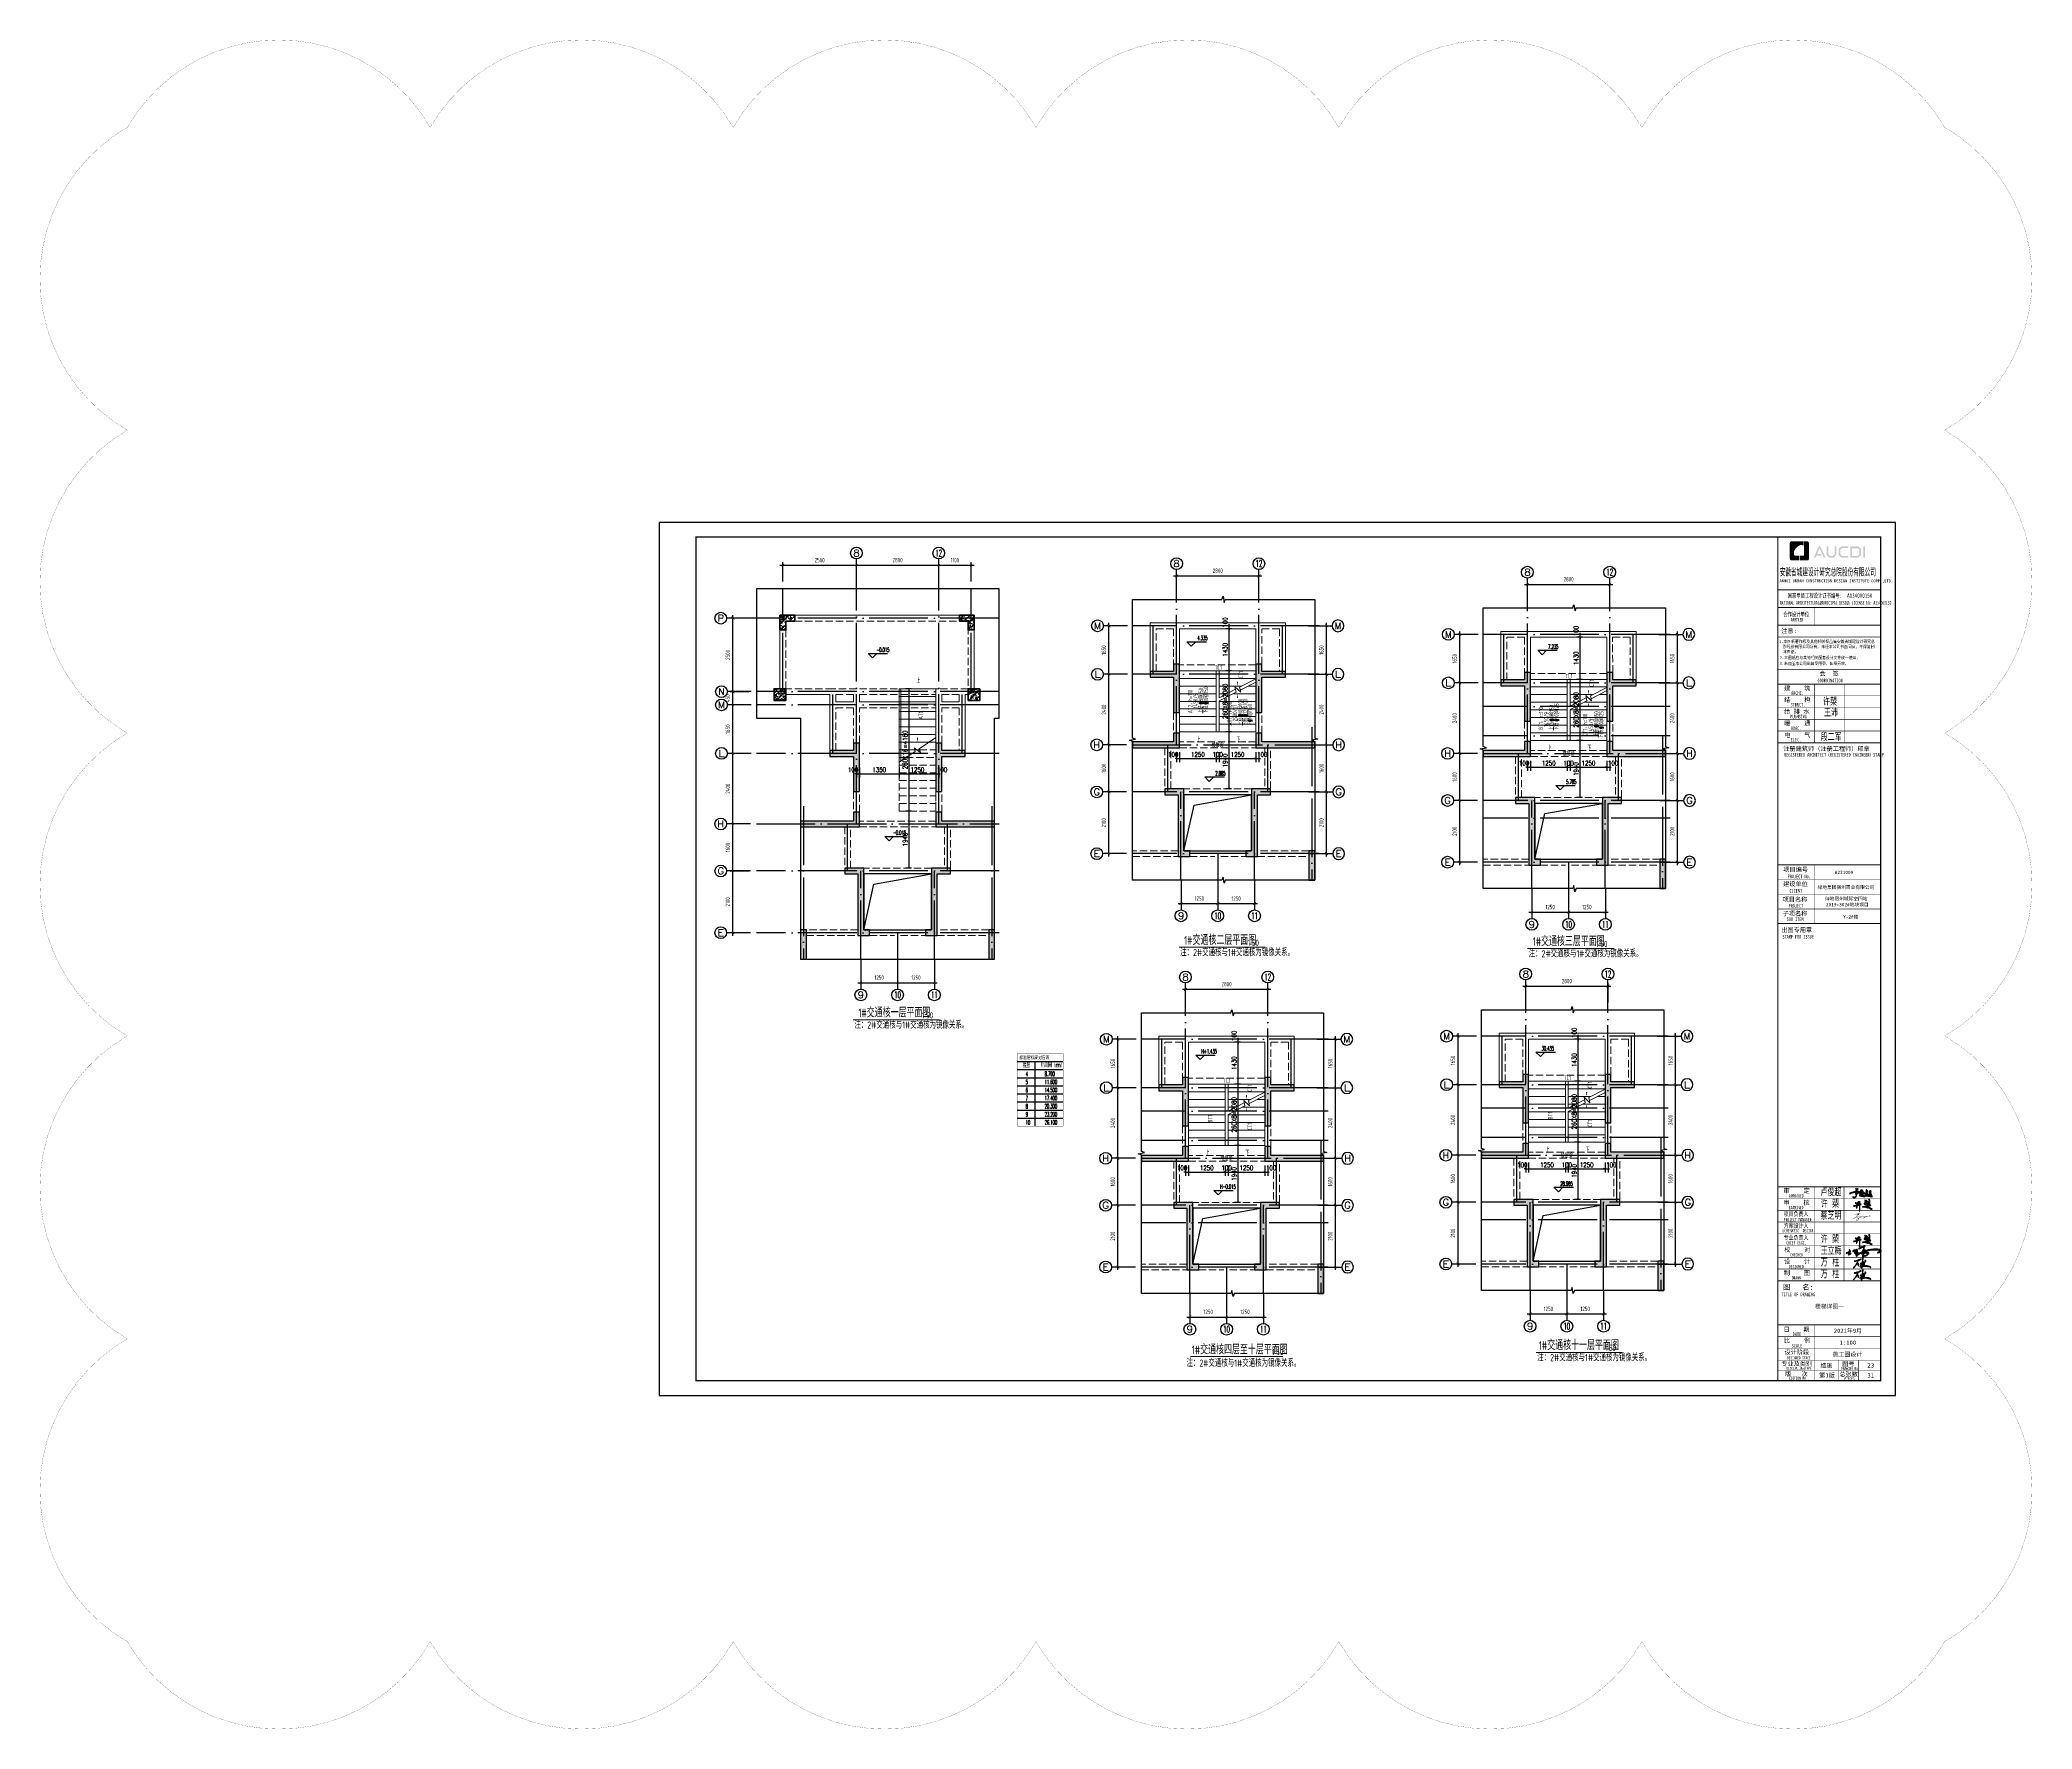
# Model space of a CAD drawing. Extents: x -461650 to 361314, y 245336 to 769729.
# Drawn here: x 186697 to 254463, y 692722 to 750186 of the extents above; entities that cross this region are included whole.
import ezdxf
from ezdxf.enums import TextEntityAlignment as Align

# ---------------------------------------------------------------- set-up
doc = ezdxf.new("R2010")
doc.units = 0
doc.header["$LTSCALE"] = 1000
for name, pattern in [('#P_--_20B1_001_t3$0$DASH', [0.35, 0.25, -0.1]), ('DASH', [0.35, 0.25, -0.1]), ('DOTE', [2.42, 2, -0.2, 0.02, -0.2])]:
    doc.linetypes.add(name, pattern=pattern)
doc.layers.get('0').update_dxf_attribs({"linetype": 'CONTINUOUS'})
doc.layers.get('DEFPOINTS').update_dxf_attribs({"linetype": 'CONTINUOUS'})
for name, color, linetype in [('-TK', 7, 'CONTINUOUS'), ('A-AXIS_TEXT', 7, 'CONTINUOUS'), ('A-DOTE', 10, 'DOTE'), ('AXIS', 3, 'CONTINUOUS'), ('C-Sheet-图框', 101, 'CONTINUOUS'), ('DIM_ELEV', 3, 'CONTINUOUS'), ('DIM_SYMB', 3, 'CONTINUOUS'), ('PUB_TEXT', 2, 'CONTINUOUS'), ('S-D洞口', 4, 'CONTINUOUS'), ('S-L主梁线', 4, 'DASH'), ('S-Q墙填充', 252, 'CONTINUOUS'), ('S-Q墙实线', 6, 'CONTINUOUS'), ('S-Y一般标注', 3, 'CONTINUOUS'), ('S-Z柱填充', 252, 'CONTINUOUS'), ('S-Z柱实线', 6, 'CONTINUOUS'), ('TEXT', 2, 'CONTINUOUS'), ('图签文字', 4, 'CONTINUOUS'), ('尺寸标注', 86, 'CONTINUOUS')]:
    doc.layers.add(name, color=color, linetype=linetype)
for name, color, linetype, lineweight in [('AXIS_TEXT', 7, 'CONTINUOUS', 20), ('STAIR', 2, 'CONTINUOUS', 18), ('可改文字', 6, 'CONTINUOUS', 18), ('图框', 9, 'CONTINUOUS', 18), ('图签', 147, 'CONTINUOUS', 18)]:
    doc.layers.add(name, color=color, linetype=linetype, lineweight=lineweight)
doc.layers.add('审图修改', color=2, linetype='CONTINUOUS', plot=False)
doc.styles.add('_TCH_AXIS', font='COMPLEX', dxfattribs={"bigfont": 'GBCBIG'})
doc.styles.add('_TCH_DIM', font='SIMPLEX.shx', dxfattribs={"width": 0.7, "bigfont": 'GBCBIG.shx'})
doc.styles.add('_TCH_DIM_T3', font='SIMPLEX', dxfattribs={"width": 0.705882, "bigfont": 'GBCBIG'})
doc.styles.add('COMPLEX', font='COMPLEX')
doc.styles.add('HT', font='simhei.ttf')
doc.styles.add('TSSD_DIMENSION', font='Tssdeng.shx', dxfattribs={"width": 0.7, "bigfont": 'tssdchn.shx'})
doc.styles.add('TSSD_REIN', font='tssdeng.shx', dxfattribs={"width": 0.7, "height": 300, "bigfont": 'tssdchn.shx'})
doc.styles.add('宋体', font='', dxfattribs={"height": 50})
doc.styles.add('建筑图签-1', font='simhei.ttf', dxfattribs={"width": 0.7})
doc.styles.add('建筑图签-2', font='TXT.shx', dxfattribs={"width": 0.5, "bigfont": 'HZTXT.shx'})
doc.styles.get('宋体').set_extended_font_data('SimSun')
doc.dimstyles.new('_TCH_ARCH&&50', dxfattribs={"dimtxt": 157.5, "dimasz": 50, "dimexe": 125, "dimexo": 150, "dimgap": 58.75, "dimtad": 1, "dimdec": 0, "dimzin": 0, "dimdsep": 46, "dimtxsty": '_TCH_DIM_T3', "dimblk": 'ARCHTICK', "dimcen": 0.09, "dimclrt": 7, "dimazin": 0, "dimtfac": 1, "dimtdec": 0, "dimtix": 1, "dimtmove": 2, "dimatfit": 3, "dimldrblk": 'ARCHTICK', "dimfxl": 0, "dimtolj": 1, "dimtzin": 0, "dimarcsym": 0})
doc.dimstyles.new('TSSD_100_100', dxfattribs={"dimtxt": 300, "dimasz": 100, "dimexe": 100, "dimexo": 250, "dimgap": 100, "dimtad": 1, "dimdec": 0, "dimzin": 0, "dimdsep": 46, "dimtxsty": 'TSSD_DIMENSION', "dimblk": 'ARCHTICK', "dimcen": 0, "dimdle": 100, "dimclrt": 7, "dimadec": 0, "dimazin": 0, "dimtfac": 1, "dimtdec": 0, "dimtix": 1, "dimtmove": 2, "dimatfit": 3, "dimldrblk": 'ARCHTICK', "dimfxl": 0, "dimtolj": 1, "dimtzin": 0, "dimarcsym": 0})
doc.dimstyles.new('TSSD_100_100$0', dxfattribs={"dimtxt": 300, "dimasz": 80, "dimexe": 100, "dimexo": 250, "dimgap": 100, "dimtad": 1, "dimdec": 0, "dimzin": 0, "dimdsep": 46, "dimtxsty": 'TSSD_DIMENSION', "dimblk": 'ARCHTICK', "dimcen": 0, "dimdle": 100, "dimclrd": 3, "dimclre": 3, "dimclrt": 7, "dimadec": 0, "dimazin": 0, "dimtfac": 1, "dimtdec": 0, "dimtix": 1, "dimtmove": 2, "dimatfit": 3, "dimldrblk": 'ARCHTICK', "dimfxl": 0, "dimtolj": 1, "dimtzin": 0, "dimarcsym": 0})
pattern_1 = [(50, (189095.17, 574727.76), (215.17805, -18.82564), [22.5, -247.5]), (355, (189095.17, 574727.76), (-41.6254, 225.65764), [18, -198]), (100.4514, (189113.1, 574726.19), (173.55281, 206.83186), [19.12206, -210.34263]), (46.1842, (189095.17, 574787.76), (320.1723, -49.6557), [33.75, -371.25]), (96.6356, (189121.86, 574783.62), (280.3988, 292.23536), [28.6831, -315.5139]), (351.1842, (189095.17, 574787.76), (280.3986, 292.2356), [27, -297]), (21, (189125.17, 574772.76), (179.07212, -120.78567), [22.5, -247.5]), (326, (189125.17, 574772.76), (72.9946, 217.545), [18, -198]), (71.4514, (189140.1, 574762.7), (252.0668, 96.75915), [19.12206, -210.34263]), (37.5, (189095.175, 574727.76), (3.647957, 99.868156), [0, -195.6, 0, -201, 0, -198.75]), (7.5, (189095.17, 574727.76), (78.92086, 118.32351), [0, -114.6, 0, -191.1, 0, -75.75]), (327.5, (189028.275, 574727.76), (160.14673, -6.76646), [0, -75, 0, -234, 0, -310.5]), (317.5, (188998.27, 574727.76), (174.95585, 30.0315), [0, -97.5, 0, -155.4, 0, -220.5]), (45, (189095.17, 574727.76), (-106.06602, 106.06602), [])]

# ---------------------------------------------------------------- blocks, each defined once
blk = doc.blocks.new('_ArchTick')
at = {"color": 0, "linetype": 'ByBlock', "const_width": 0.15}
blk.add_lwpolyline([(-0.5, -0.5), (0.5, 0.5)], dxfattribs=at)
blk = doc.blocks.new('*D1365')
at = {"layer": 'DEFPOINTS', "color": 0}
for p in [(217272, 732313), (214472, 731513), (217272, 731513)]:
    blk.add_point(p, dxfattribs=at)
at = {"layer": 'S-Y一般标注', "color": 3, "lineweight": -2}
for p, q in [((214372, 732313), (217372, 732313)), ((214472, 731763), (214472, 732413)), ((217272, 731763), (217272, 732413))]:
    blk.add_line(p, q, dxfattribs=at)
at = {"layer": 'S-Y一般标注', "color": 3, "lineweight": -2, "xscale": 80, "yscale": 80, "zscale": 80, "rotation": 180}
blk.add_blockref('_ArchTick', (214472, 732313), dxfattribs=at)
at = {"layer": 'S-Y一般标注', "color": 3, "lineweight": -2, "xscale": 80, "yscale": 80, "zscale": 80}
blk.add_blockref('_ArchTick', (217272, 732313), dxfattribs=at)
at = {"layer": 'S-Y一般标注', "color": 7, "insert": (215872, 732488), "char_height": 150, "attachment_point": 5, "style": 'TSSD_DIMENSION'}
blk.add_mtext('\\A1;2800', dxfattribs=at)
blk = doc.blocks.new('ArchTick')
at = {"color": 0, "linetype": 'ByBlock', "lineweight": -2, "const_width": 0.075}
blk.add_lwpolyline([(-0.25, -0.25), (0.25, 0.25)], dxfattribs=at)
blk = doc.blocks.new('*D1366')
at = {"layer": 'DEFPOINTS', "color": 0}
for p in [(218372, 732313), (217272, 731513), (218372, 731513)]:
    blk.add_point(p, dxfattribs=at)
at = {"layer": 'S-Y一般标注', "color": 3, "lineweight": -2}
for p, q in [((217172, 732313), (218472, 732313)), ((217272, 731763), (217272, 732413)), ((218372, 731763), (218372, 732413))]:
    blk.add_line(p, q, dxfattribs=at)
at = {"layer": 'S-Y一般标注', "color": 3, "lineweight": -2, "xscale": 80, "yscale": 80, "zscale": 80, "rotation": 180}
blk.add_blockref('_ArchTick', (217272, 732313), dxfattribs=at)
at = {"layer": 'S-Y一般标注', "color": 3, "lineweight": -2, "xscale": 80, "yscale": 80, "zscale": 80}
blk.add_blockref('_ArchTick', (218372, 732313), dxfattribs=at)
at = {"layer": 'S-Y一般标注', "color": 7, "insert": (217822, 732488), "char_height": 150, "attachment_point": 5, "style": 'TSSD_DIMENSION'}
blk.add_mtext('\\A1;1100', dxfattribs=at)
blk = doc.blocks.new('*D1367')
at = {"layer": 'DEFPOINTS', "color": 0}
for p in [(210272, 721913), (211072, 721913), (211072, 719813)]:
    blk.add_point(p, dxfattribs=at)
at = {"layer": 'S-Y一般标注', "color": 3, "lineweight": -2}
for p, q in [((210822, 721913), (210172, 721913)), ((210272, 719713), (210272, 722013)), ((210822, 719813), (210172, 719813))]:
    blk.add_line(p, q, dxfattribs=at)
at = {"layer": 'S-Y一般标注', "color": 3, "lineweight": -2, "xscale": 80, "yscale": 80, "zscale": 80}
for p, rotation in [((210272, 721913), 90), ((210272, 719813), 270)]:
    blk.add_blockref('_ArchTick', p, dxfattribs=dict(at, rotation=rotation))
at = {"layer": 'S-Y一般标注', "color": 7, "insert": (210097, 720863), "char_height": 150, "attachment_point": 5, "rotation": 90, "style": 'TSSD_DIMENSION'}
blk.add_mtext('\\A1;2100', dxfattribs=at)
blk = doc.blocks.new('*D1368')
at = {"layer": 'DEFPOINTS', "color": 0}
for p in [(210272, 723514), (211072, 723514), (211072, 721913)]:
    blk.add_point(p, dxfattribs=at)
at = {"layer": 'S-Y一般标注', "color": 3, "lineweight": -2}
for p, q in [((210822, 723514), (210172, 723514)), ((210272, 721813), (210272, 723614)), ((210822, 721913), (210172, 721913))]:
    blk.add_line(p, q, dxfattribs=at)
at = {"layer": 'S-Y一般标注', "color": 3, "lineweight": -2, "xscale": 80, "yscale": 80, "zscale": 80}
for p, rotation in [((210272, 723514), 90), ((210272, 721913), 270)]:
    blk.add_blockref('_ArchTick', p, dxfattribs=dict(at, rotation=rotation))
at = {"layer": 'S-Y一般标注', "color": 7, "insert": (210097, 722713), "char_height": 150, "attachment_point": 5, "rotation": 90, "style": 'TSSD_DIMENSION'}
blk.add_mtext('\\A1;1600', dxfattribs=at)
blk = doc.blocks.new('*D1369')
at = {"layer": 'DEFPOINTS', "color": 0}
for p in [(210272, 725913), (211072, 725913), (211072, 723514)]:
    blk.add_point(p, dxfattribs=at)
at = {"layer": 'S-Y一般标注', "color": 3, "lineweight": -2}
for p, q in [((210822, 725913), (210172, 725913)), ((210272, 723414), (210272, 726013)), ((210822, 723514), (210172, 723514))]:
    blk.add_line(p, q, dxfattribs=at)
at = {"layer": 'S-Y一般标注', "color": 3, "lineweight": -2, "xscale": 80, "yscale": 80, "zscale": 80}
for p, rotation in [((210272, 725913), 90), ((210272, 723514), 270)]:
    blk.add_blockref('_ArchTick', p, dxfattribs=dict(at, rotation=rotation))
at = {"layer": 'S-Y一般标注', "color": 7, "insert": (210097, 724713), "char_height": 150, "attachment_point": 5, "rotation": 90, "style": 'TSSD_DIMENSION'}
blk.add_mtext('\\A1;2400', dxfattribs=at)
blk = doc.blocks.new('*D1370')
at = {"layer": 'DEFPOINTS', "color": 0}
for p in [(210272, 728013), (211072, 728013), (211072, 727563)]:
    blk.add_point(p, dxfattribs=at)
at = {"layer": 'S-Y一般标注', "color": 3, "lineweight": -2}
for p, q in [((210822, 728013), (210172, 728013)), ((210272, 727463), (210272, 728113)), ((210822, 727563), (210172, 727563))]:
    blk.add_line(p, q, dxfattribs=at)
at = {"layer": 'S-Y一般标注', "color": 3, "lineweight": -2, "xscale": 80, "yscale": 80, "zscale": 80}
for p, rotation in [((210272, 728013), 90), ((210272, 727563), 270)]:
    blk.add_blockref('_ArchTick', p, dxfattribs=dict(at, rotation=rotation))
at = {"layer": 'S-Y一般标注', "color": 7, "insert": (210097, 727788), "char_height": 150, "attachment_point": 5, "rotation": 90, "style": 'TSSD_DIMENSION'}
blk.add_mtext('\\A1;450', dxfattribs=at)
blk = doc.blocks.new('*D1371')
at = {"layer": 'DEFPOINTS', "color": 0}
for p in [(210272, 730513), (211072, 730513), (211072, 728013)]:
    blk.add_point(p, dxfattribs=at)
at = {"layer": 'S-Y一般标注', "color": 0, "lineweight": -2}
for p, q in [((210272, 727913), (210272, 730613)), ((210822, 730513), (210172, 730513)), ((210822, 728013), (210172, 728013))]:
    blk.add_line(p, q, dxfattribs=at)
at = {"layer": 'S-Y一般标注', "color": 0, "lineweight": -2, "xscale": 100, "yscale": 100, "zscale": 100}
for p, rotation in [((210272, 730513), 90), ((210272, 728013), 270)]:
    blk.add_blockref('_ArchTick', p, dxfattribs=dict(at, rotation=rotation))
at = {"layer": 'S-Y一般标注', "color": 7, "insert": (210097, 729263), "char_height": 150, "attachment_point": 5, "rotation": 90, "style": 'TSSD_DIMENSION'}
blk.add_mtext('\\A1;2500', dxfattribs=at)
blk = doc.blocks.new('*D1372')
at = {"layer": 'DEFPOINTS', "color": 0}
for p in [(214472, 732313), (211972, 731513), (214472, 731513)]:
    blk.add_point(p, dxfattribs=at)
at = {"layer": 'S-Y一般标注', "color": 3, "lineweight": -2}
for p, q in [((211872, 732313), (214572, 732313)), ((211972, 731763), (211972, 732413)), ((214472, 731763), (214472, 732413))]:
    blk.add_line(p, q, dxfattribs=at)
at = {"layer": 'S-Y一般标注', "color": 3, "lineweight": -2, "xscale": 80, "yscale": 80, "zscale": 80, "rotation": 180}
blk.add_blockref('_ArchTick', (211972, 732313), dxfattribs=at)
at = {"layer": 'S-Y一般标注', "color": 3, "lineweight": -2, "xscale": 80, "yscale": 80, "zscale": 80}
blk.add_blockref('_ArchTick', (214472, 732313), dxfattribs=at)
at = {"layer": 'S-Y一般标注', "color": 7, "insert": (213222, 732488), "char_height": 150, "attachment_point": 5, "style": 'TSSD_DIMENSION'}
blk.add_mtext('\\A1;2500', dxfattribs=at)
blk = doc.blocks.new('*D1373')
at = {"layer": 'DEFPOINTS', "color": 0}
for p in [(214622, 718914), (215872, 718914), (215872, 718114)]:
    blk.add_point(p, dxfattribs=at)
at = {"layer": 'S-Y一般标注', "color": 3, "lineweight": -2}
for p, q in [((214622, 718664), (214622, 718014)), ((215872, 718664), (215872, 718014)), ((214522, 718114), (215972, 718114))]:
    blk.add_line(p, q, dxfattribs=at)
at = {"layer": 'S-Y一般标注', "color": 3, "lineweight": -2, "xscale": 80, "yscale": 80, "zscale": 80, "rotation": 180}
blk.add_blockref('_ArchTick', (214622, 718114), dxfattribs=at)
at = {"layer": 'S-Y一般标注', "color": 3, "lineweight": -2, "xscale": 80, "yscale": 80, "zscale": 80}
blk.add_blockref('_ArchTick', (215872, 718114), dxfattribs=at)
at = {"layer": 'S-Y一般标注', "color": 7, "insert": (215247, 718289), "char_height": 150, "attachment_point": 5, "style": 'TSSD_DIMENSION'}
blk.add_mtext('\\A1;1250', dxfattribs=at)
blk = doc.blocks.new('*D1374')
at = {"layer": 'DEFPOINTS', "color": 0}
for p in [(210272, 727563), (211072, 727563), (211072, 725913)]:
    blk.add_point(p, dxfattribs=at)
at = {"layer": 'S-Y一般标注', "color": 3, "lineweight": -2}
for p, q in [((210822, 727563), (210172, 727563)), ((210272, 725813), (210272, 727663)), ((210822, 725913), (210172, 725913))]:
    blk.add_line(p, q, dxfattribs=at)
at = {"layer": 'S-Y一般标注', "color": 3, "lineweight": -2, "xscale": 80, "yscale": 80, "zscale": 80}
for p, rotation in [((210272, 727563), 90), ((210272, 725913), 270)]:
    blk.add_blockref('_ArchTick', p, dxfattribs=dict(at, rotation=rotation))
at = {"layer": 'S-Y一般标注', "color": 7, "insert": (210097, 726738), "char_height": 150, "attachment_point": 5, "rotation": 90, "style": 'TSSD_DIMENSION'}
blk.add_mtext('\\A1;1650', dxfattribs=at)
blk = doc.blocks.new('*D1375')
at = {"layer": 'DEFPOINTS', "color": 0}
for p in [(215872, 718914), (217122, 718914), (217122, 718114)]:
    blk.add_point(p, dxfattribs=at)
at = {"layer": 'S-Y一般标注', "color": 3, "lineweight": -2}
for p, q in [((215872, 718664), (215872, 718014)), ((217122, 718664), (217122, 718014)), ((215772, 718114), (217222, 718114))]:
    blk.add_line(p, q, dxfattribs=at)
at = {"layer": 'S-Y一般标注', "color": 3, "lineweight": -2, "xscale": 80, "yscale": 80, "zscale": 80, "rotation": 180}
blk.add_blockref('_ArchTick', (215872, 718114), dxfattribs=at)
at = {"layer": 'S-Y一般标注', "color": 3, "lineweight": -2, "xscale": 80, "yscale": 80, "zscale": 80}
blk.add_blockref('_ArchTick', (217122, 718114), dxfattribs=at)
at = {"layer": 'S-Y一般标注', "color": 7, "insert": (216497, 718289), "char_height": 150, "attachment_point": 5, "style": 'TSSD_DIMENSION'}
blk.add_mtext('\\A1;1250', dxfattribs=at)
blk = doc.blocks.new('A$C1F074C3D')
at = {"layer": 'DIM_SYMB'}
blk.add_lwpolyline([(-625, 4290, 0, 0, 0), (-625, 2340, 0, 40, 0), (-625, 2490, 0, 0, 0)], format="xyseb", dxfattribs=at)
at = {"layer": 'STAIR'}
for p, q in [((-1250, 1664), (-1250, 4160)), ((-1250, 4160), (0, 4160)), ((-1190, 4160), (-1190, 1703)), ((0, 2496), (0, 4160)), ((-1250, 3900), (0, 3900)), ((-1250, 3640), (0, 3640)), ((-1250, 3380), (0, 3380)), ((-1250, 3120), (0, 3120)), ((-1250, 2860), (0, 2860)), ((-1250, 2600), (0, 2600)), ((-1250, 2340), (-234, 2340)), ((-1250, 2080), (-717, 2080)), ((-524, 1991), (-740, 2150)), ((-740, 2150), (-700, 2030)), ((-645, 2080), (-554, 2080)), ((0, 2496), (-567, 2119)), ((-567, 2119), (-524, 1991)), ((-700, 2030), (-1250, 1664)), ((-1250, 1820), (-1016, 1820))]:
    blk.add_line(p, q, dxfattribs=at)
at = {"layer": 'STAIR', "color": 246, "linetype": '#P_--_20B1_001_t3$0$DASH'}
for p, q in [((-524, 1991), (-740, 2150)), ((-740, 2150), (-700, 2030)), ((-717, 2080), (-645, 2080)), ((0, 2496), (-567, 2119)), ((-567, 2119), (-524, 1991)), ((-554, 2080), (0, 2080)), ((-234, 2340), (0, 2340)), ((0, 0), (0, 2496)), ((-700, 2030), (-1250, 1664)), ((-1250, 0), (-1250, 1664)), ((-1250, 1560), (0, 1560)), ((-1016, 1820), (0, 1820)), ((-1250, 1300), (0, 1300)), ((-1250, 1040), (0, 1040)), ((-1250, 780), (0, 780)), ((-1250, 520), (0, 520)), ((-1250, 260), (0, 260)), ((-1250, 0), (0, 0))]:
    blk.add_line(p, q, dxfattribs=at)
at = {"layer": 'PUB_TEXT', "style": '_TCH_DIM', "width": 0.7}
blk.add_text('上', height=179, dxfattribs=at).set_placement((-661, 4340))
blk = doc.blocks.new('*D1376')
at = {"layer": 'DEFPOINTS', "color": 0}
for p in [(217172, 725586), (217272, 725586), (217272, 725219)]:
    blk.add_point(p, dxfattribs=at)
at = {"layer": '尺寸标注', "color": 0, "lineweight": -2}
for p, q in [((217172, 725219), (217122, 725219)), ((217172, 725436), (217172, 725094)), ((217172, 725219), (217272, 725219)), ((217272, 725436), (217272, 725094)), ((217272, 725219), (217322, 725219))]:
    blk.add_line(p, q, dxfattribs=at)
at = {"layer": '尺寸标注', "color": 0, "lineweight": -2, "xscale": 50, "yscale": 50, "zscale": 50}
blk.add_blockref('_ArchTick', (217172, 725219), dxfattribs=at)
at = {"layer": '尺寸标注', "color": 0, "lineweight": -2, "xscale": 50, "yscale": 50, "zscale": 50, "rotation": 180}
blk.add_blockref('_ArchTick', (217272, 725219), dxfattribs=at)
at = {"layer": '尺寸标注', "color": 7, "insert": (217386, 725357), "char_height": 157.5, "attachment_point": 5, "style": '_TCH_DIM_T3'}
blk.add_mtext('\\A1;100', dxfattribs=at)
blk = doc.blocks.new('*D1377')
at = {"layer": 'DEFPOINTS', "color": 0}
for p in [(215922, 725586), (217172, 725586), (217172, 725219)]:
    blk.add_point(p, dxfattribs=at)
at = {"layer": '尺寸标注', "color": 0, "lineweight": -2}
for p, q in [((215922, 725436), (215922, 725094)), ((215922, 725219), (217172, 725219)), ((217172, 725436), (217172, 725094))]:
    blk.add_line(p, q, dxfattribs=at)
at = {"layer": '尺寸标注', "color": 0, "lineweight": -2, "xscale": 50, "yscale": 50, "zscale": 50, "rotation": 180}
blk.add_blockref('_ArchTick', (215922, 725219), dxfattribs=at)
at = {"layer": '尺寸标注', "color": 0, "lineweight": -2, "xscale": 50, "yscale": 50, "zscale": 50}
blk.add_blockref('_ArchTick', (217172, 725219), dxfattribs=at)
at = {"layer": '尺寸标注', "color": 7, "insert": (216547, 725357), "char_height": 157.5, "attachment_point": 5, "style": '_TCH_DIM_T3'}
blk.add_mtext('\\A1;1250', dxfattribs=at)
blk = doc.blocks.new('*D1378')
at = {"layer": 'DEFPOINTS', "color": 0}
for p in [(214572, 725586), (215922, 725586), (215922, 725219)]:
    blk.add_point(p, dxfattribs=at)
at = {"layer": '尺寸标注', "color": 0, "lineweight": -2}
for p, q in [((214572, 725436), (214572, 725094)), ((214572, 725219), (215922, 725219)), ((215922, 725436), (215922, 725094))]:
    blk.add_line(p, q, dxfattribs=at)
at = {"layer": '尺寸标注', "color": 0, "lineweight": -2, "xscale": 50, "yscale": 50, "zscale": 50, "rotation": 180}
blk.add_blockref('_ArchTick', (214572, 725219), dxfattribs=at)
at = {"layer": '尺寸标注', "color": 0, "lineweight": -2, "xscale": 50, "yscale": 50, "zscale": 50}
blk.add_blockref('_ArchTick', (215922, 725219), dxfattribs=at)
at = {"layer": '尺寸标注', "color": 7, "insert": (215247, 725357), "char_height": 157.5, "attachment_point": 5, "style": '_TCH_DIM_T3'}
blk.add_mtext('\\A1;1350', dxfattribs=at)
blk = doc.blocks.new('*D1379')
at = {"layer": 'DEFPOINTS', "color": 0}
for p in [(214472, 725586), (214572, 725586), (214572, 725219)]:
    blk.add_point(p, dxfattribs=at)
at = {"layer": '尺寸标注', "color": 0, "lineweight": -2}
for p, q in [((214472, 725219), (214422, 725219)), ((214472, 725436), (214472, 725094)), ((214472, 725219), (214572, 725219)), ((214572, 725436), (214572, 725094)), ((214572, 725219), (214622, 725219))]:
    blk.add_line(p, q, dxfattribs=at)
at = {"layer": '尺寸标注', "color": 0, "lineweight": -2, "xscale": 50, "yscale": 50, "zscale": 50}
blk.add_blockref('_ArchTick', (214472, 725219), dxfattribs=at)
at = {"layer": '尺寸标注', "color": 0, "lineweight": -2, "xscale": 50, "yscale": 50, "zscale": 50, "rotation": 180}
blk.add_blockref('_ArchTick', (214572, 725219), dxfattribs=at)
at = {"layer": '尺寸标注', "color": 7, "insert": (214359, 725357), "char_height": 157.5, "attachment_point": 5, "style": '_TCH_DIM_T3'}
blk.add_mtext('\\A1;100', dxfattribs=at)
blk = doc.blocks.new('*D1380')
at = {"layer": 'DEFPOINTS', "color": 0}
for p in [(216263, 728113), (216491, 728113), (216491, 723953)]:
    blk.add_point(p, dxfattribs=at)
at = {"layer": '尺寸标注', "color": 0, "lineweight": -2}
for p, q in [((216341, 728113), (216138, 728113)), ((216263, 723953), (216263, 728113)), ((216341, 723953), (216138, 723953))]:
    blk.add_line(p, q, dxfattribs=at)
at = {"layer": '尺寸标注', "color": 0, "lineweight": -2, "xscale": 50, "yscale": 50, "zscale": 50}
for p, rotation in [((216263, 728113), 90), ((216263, 723953), 270)]:
    blk.add_blockref('_ArchTick', p, dxfattribs=dict(at, rotation=rotation))
at = {"layer": '尺寸标注', "color": 7, "insert": (216125, 726033), "char_height": 157.5, "attachment_point": 5, "rotation": 90, "style": '_TCH_DIM_T3'}
blk.add_mtext('\\A1;260X16=4160', dxfattribs=at)
blk = doc.blocks.new('*D1381')
at = {"layer": 'DEFPOINTS', "color": 0}
for p in [(216263, 723953), (216491, 723953), (216491, 722013)]:
    blk.add_point(p, dxfattribs=at)
at = {"layer": '尺寸标注', "color": 0, "lineweight": -2}
for p, q in [((216341, 723953), (216138, 723953)), ((216263, 722013), (216263, 723953)), ((216341, 722013), (216138, 722013))]:
    blk.add_line(p, q, dxfattribs=at)
at = {"layer": '尺寸标注', "color": 0, "lineweight": -2, "xscale": 50, "yscale": 50, "zscale": 50}
for p, rotation in [((216263, 723953), 90), ((216263, 722013), 270)]:
    blk.add_blockref('_ArchTick', p, dxfattribs=dict(at, rotation=rotation))
at = {"layer": '尺寸标注', "color": 7, "insert": (216125, 722983), "char_height": 157.5, "attachment_point": 5, "rotation": 90, "style": '_TCH_DIM_T3'}
blk.add_mtext('\\A1;1940', dxfattribs=at)
blk = doc.blocks.new('*D1382')
at = {"layer": 'DEFPOINTS', "color": 0}
for p in [(239995, 725812), (240095, 725812), (240095, 725445)]:
    blk.add_point(p, dxfattribs=at)
at = {"layer": '尺寸标注', "color": 0, "lineweight": -2}
for p, q in [((239995, 725445), (239945, 725445)), ((239995, 725662), (239995, 725320)), ((239995, 725445), (240095, 725445)), ((240095, 725662), (240095, 725320)), ((240095, 725445), (240145, 725445))]:
    blk.add_line(p, q, dxfattribs=at)
at = {"layer": '尺寸标注', "color": 0, "lineweight": -2, "xscale": 50, "yscale": 50, "zscale": 50}
blk.add_blockref('_ArchTick', (239995, 725445), dxfattribs=at)
at = {"layer": '尺寸标注', "color": 0, "lineweight": -2, "xscale": 50, "yscale": 50, "zscale": 50, "rotation": 180}
blk.add_blockref('_ArchTick', (240095, 725445), dxfattribs=at)
at = {"layer": '尺寸标注', "color": 7, "insert": (240208, 725583), "char_height": 157.5, "attachment_point": 5, "style": '_TCH_DIM_T3'}
blk.add_mtext('\\A1;100', dxfattribs=at)
blk = doc.blocks.new('*D1383')
at = {"layer": 'DEFPOINTS', "color": 0}
for p in [(238745, 725812), (239995, 725812), (239995, 725445)]:
    blk.add_point(p, dxfattribs=at)
at = {"layer": '尺寸标注', "color": 0, "lineweight": -2}
for p, q in [((238745, 725662), (238745, 725320)), ((238745, 725445), (239995, 725445)), ((239995, 725662), (239995, 725320))]:
    blk.add_line(p, q, dxfattribs=at)
at = {"layer": '尺寸标注', "color": 0, "lineweight": -2, "xscale": 50, "yscale": 50, "zscale": 50, "rotation": 180}
blk.add_blockref('_ArchTick', (238745, 725445), dxfattribs=at)
at = {"layer": '尺寸标注', "color": 0, "lineweight": -2, "xscale": 50, "yscale": 50, "zscale": 50}
blk.add_blockref('_ArchTick', (239995, 725445), dxfattribs=at)
at = {"layer": '尺寸标注', "color": 7, "insert": (239370, 725583), "char_height": 157.5, "attachment_point": 5, "style": '_TCH_DIM_T3'}
blk.add_mtext('\\A1;1250', dxfattribs=at)
blk = doc.blocks.new('*D1384')
at = {"layer": 'DEFPOINTS', "color": 0}
for p in [(238645, 725812), (238745, 725812), (238745, 725445)]:
    blk.add_point(p, dxfattribs=at)
at = {"layer": '尺寸标注', "color": 0, "lineweight": -2}
for p, q in [((238645, 725445), (238595, 725445)), ((238645, 725662), (238645, 725320)), ((238645, 725445), (238745, 725445)), ((238745, 725662), (238745, 725320)), ((238745, 725445), (238795, 725445))]:
    blk.add_line(p, q, dxfattribs=at)
at = {"layer": '尺寸标注', "color": 0, "lineweight": -2, "xscale": 50, "yscale": 50, "zscale": 50}
blk.add_blockref('_ArchTick', (238645, 725445), dxfattribs=at)
at = {"layer": '尺寸标注', "color": 0, "lineweight": -2, "xscale": 50, "yscale": 50, "zscale": 50, "rotation": 180}
blk.add_blockref('_ArchTick', (238745, 725445), dxfattribs=at)
at = {"layer": '尺寸标注', "color": 7, "insert": (238695, 725583), "char_height": 157.5, "attachment_point": 5, "style": '_TCH_DIM_T3'}
blk.add_mtext('\\A1;100', dxfattribs=at)
blk = doc.blocks.new('*D1385')
at = {"layer": 'DEFPOINTS', "color": 0}
for p in [(237395, 725812), (238645, 725812), (238645, 725445)]:
    blk.add_point(p, dxfattribs=at)
at = {"layer": '尺寸标注', "color": 0, "lineweight": -2}
for p, q in [((237395, 725662), (237395, 725320)), ((237395, 725445), (238645, 725445)), ((238645, 725662), (238645, 725320))]:
    blk.add_line(p, q, dxfattribs=at)
at = {"layer": '尺寸标注', "color": 0, "lineweight": -2, "xscale": 50, "yscale": 50, "zscale": 50, "rotation": 180}
blk.add_blockref('_ArchTick', (237395, 725445), dxfattribs=at)
at = {"layer": '尺寸标注', "color": 0, "lineweight": -2, "xscale": 50, "yscale": 50, "zscale": 50}
blk.add_blockref('_ArchTick', (238645, 725445), dxfattribs=at)
at = {"layer": '尺寸标注', "color": 7, "insert": (238020, 725583), "char_height": 157.5, "attachment_point": 5, "style": '_TCH_DIM_T3'}
blk.add_mtext('\\A1;1250', dxfattribs=at)
blk = doc.blocks.new('*D1386')
at = {"layer": 'DEFPOINTS', "color": 0}
for p in [(237295, 725812), (237395, 725812), (237395, 725445)]:
    blk.add_point(p, dxfattribs=at)
at = {"layer": '尺寸标注', "color": 0, "lineweight": -2}
for p, q in [((237295, 725445), (237245, 725445)), ((237295, 725662), (237295, 725320)), ((237295, 725445), (237395, 725445)), ((237395, 725662), (237395, 725320)), ((237395, 725445), (237445, 725445))]:
    blk.add_line(p, q, dxfattribs=at)
at = {"layer": '尺寸标注', "color": 0, "lineweight": -2, "xscale": 50, "yscale": 50, "zscale": 50}
blk.add_blockref('_ArchTick', (237295, 725445), dxfattribs=at)
at = {"layer": '尺寸标注', "color": 0, "lineweight": -2, "xscale": 50, "yscale": 50, "zscale": 50, "rotation": 180}
blk.add_blockref('_ArchTick', (237395, 725445), dxfattribs=at)
at = {"layer": '尺寸标注', "color": 7, "insert": (237181, 725583), "char_height": 157.5, "attachment_point": 5, "style": '_TCH_DIM_T3'}
blk.add_mtext('\\A1;100', dxfattribs=at)
blk = doc.blocks.new('*D1387')
at = {"layer": 'DEFPOINTS', "color": 0}
for p in [(239085, 729962), (239314, 729962), (239314, 729862)]:
    blk.add_point(p, dxfattribs=at)
at = {"layer": '尺寸标注', "color": 0, "lineweight": -2}
for p, q in [((239164, 729962), (238960, 729962)), ((239164, 729862), (238960, 729862)), ((239085, 729962), (239085, 730012)), ((239085, 729862), (239085, 729962)), ((239085, 729862), (239085, 729812))]:
    blk.add_line(p, q, dxfattribs=at)
at = {"layer": '尺寸标注', "color": 0, "lineweight": -2, "xscale": 50, "yscale": 50, "zscale": 50}
for p, rotation in [((239085, 729962), 270), ((239085, 729862), 90)]:
    blk.add_blockref('_ArchTick', p, dxfattribs=dict(at, rotation=rotation))
at = {"layer": '尺寸标注', "color": 7, "insert": (238948, 730076), "char_height": 157.5, "attachment_point": 5, "rotation": 90, "style": '_TCH_DIM_T3'}
blk.add_mtext('\\A1;100', dxfattribs=at)
blk = doc.blocks.new('*D1388')
at = {"layer": 'DEFPOINTS', "color": 0}
for p in [(239085, 729862), (239314, 729862), (239314, 728432)]:
    blk.add_point(p, dxfattribs=at)
at = {"layer": '尺寸标注', "color": 0, "lineweight": -2}
for p, q in [((239164, 729862), (238960, 729862)), ((239085, 728432), (239085, 729862)), ((239164, 728432), (238960, 728432))]:
    blk.add_line(p, q, dxfattribs=at)
at = {"layer": '尺寸标注', "color": 0, "lineweight": -2, "xscale": 50, "yscale": 50, "zscale": 50}
for p, rotation in [((239085, 729862), 90), ((239085, 728432), 270)]:
    blk.add_blockref('_ArchTick', p, dxfattribs=dict(at, rotation=rotation))
at = {"layer": '尺寸标注', "color": 7, "insert": (238948, 729147), "char_height": 157.5, "attachment_point": 5, "rotation": 90, "style": '_TCH_DIM_T3'}
blk.add_mtext('\\A1;1430', dxfattribs=at)
blk = doc.blocks.new('*D1389')
at = {"layer": 'DEFPOINTS', "color": 0}
for p in [(239085, 728432), (239314, 728432), (239314, 726352)]:
    blk.add_point(p, dxfattribs=at)
at = {"layer": '尺寸标注', "color": 0, "lineweight": -2}
for p, q in [((239164, 728432), (238960, 728432)), ((239085, 726352), (239085, 728432)), ((239164, 726352), (238960, 726352))]:
    blk.add_line(p, q, dxfattribs=at)
at = {"layer": '尺寸标注', "color": 0, "lineweight": -2, "xscale": 50, "yscale": 50, "zscale": 50}
for p, rotation in [((239085, 728432), 90), ((239085, 726352), 270)]:
    blk.add_blockref('_ArchTick', p, dxfattribs=dict(at, rotation=rotation))
at = {"layer": '尺寸标注', "color": 7, "insert": (238948, 727392), "char_height": 157.5, "attachment_point": 5, "rotation": 90, "style": '_TCH_DIM_T3'}
blk.add_mtext('\\A1;260X8=2080', dxfattribs=at)
blk = doc.blocks.new('*D1390')
at = {"layer": 'DEFPOINTS', "color": 0}
for p in [(239085, 726352), (239314, 726352), (239314, 724412)]:
    blk.add_point(p, dxfattribs=at)
at = {"layer": '尺寸标注', "color": 0, "lineweight": -2}
for p, q in [((239164, 726352), (238960, 726352)), ((239085, 724412), (239085, 726352)), ((239164, 724412), (238960, 724412))]:
    blk.add_line(p, q, dxfattribs=at)
at = {"layer": '尺寸标注', "color": 0, "lineweight": -2, "xscale": 50, "yscale": 50, "zscale": 50}
for p, rotation in [((239085, 726352), 90), ((239085, 724412), 270)]:
    blk.add_blockref('_ArchTick', p, dxfattribs=dict(at, rotation=rotation))
at = {"layer": '尺寸标注', "color": 7, "insert": (238948, 725382), "char_height": 157.5, "attachment_point": 5, "rotation": 90, "style": '_TCH_DIM_T3'}
blk.add_mtext('\\A1;1940', dxfattribs=at)
blk = doc.blocks.new('20210810.16290393')
at = {"layer": 'STAIR'}
for p, q in [((2600, 3510), (0, 3510)), ((0, 3510), (0, 2080)), ((2600, 2080), (2600, 3510)), ((0, 0), (0, 2080)), ((0, 2080), (1250, 2080)), ((0, 2080), (2600, 2080)), ((1250, 0), (1250, 2080)), ((1250, 0), (1250, 2080)), ((2600, 2080), (1350, 2080)), ((1350, 2080), (1350, 1165)), ((1350, 2080), (1350, 1165)), ((2600, 2080), (2600, 1807)), ((0, 1820), (1250, 1820)), ((0, 1560), (1250, 1560)), ((2600, 1820), (1350, 1820)), ((2119, 1560), (1350, 1560)), ((1902, 1449), (1350, 1165)), ((2082, 1347), (1884, 1530)), ((1884, 1530), (1924, 1347)), ((2600, 1807), (2044, 1522)), ((2044, 1522), (2082, 1347)), ((2600, 1695), (2066, 1420)), ((2600, 1560), (2338, 1560)), ((2600, 1695), (2600, 0)), ((0, 1300), (1250, 1300)), ((0, 1040), (1250, 1040)), ((0, 780), (1250, 780)), ((1924, 1347), (1350, 1053)), ((1612, 1300), (1350, 1300)), ((1350, 1053), (1350, 0)), ((1350, 1053), (1350, 0)), ((2600, 1040), (1350, 1040)), ((2600, 780), (1350, 780)), ((2600, 1300), (1831, 1300)), ((0, 520), (1250, 520)), ((0, 260), (1250, 260)), ((2600, 0), (0, 0)), ((2600, 520), (1350, 520)), ((2600, 260), (1350, 260))]:
    blk.add_line(p, q, dxfattribs=at)
blk = doc.blocks.new('*D1391')
at = {"layer": 'DEFPOINTS', "color": 0}
for p in [(228363, 712041), (228463, 712041), (228463, 711674)]:
    blk.add_point(p, dxfattribs=at)
at = {"layer": '尺寸标注', "color": 0, "lineweight": -2}
for p, q in [((228363, 711674), (228313, 711674)), ((228363, 711891), (228363, 711549)), ((228363, 711674), (228463, 711674)), ((228463, 711891), (228463, 711549)), ((228463, 711674), (228513, 711674))]:
    blk.add_line(p, q, dxfattribs=at)
at = {"layer": '尺寸标注', "color": 0, "lineweight": -2, "xscale": 50, "yscale": 50, "zscale": 50}
blk.add_blockref('_ArchTick', (228363, 711674), dxfattribs=at)
at = {"layer": '尺寸标注', "color": 0, "lineweight": -2, "xscale": 50, "yscale": 50, "zscale": 50, "rotation": 180}
blk.add_blockref('_ArchTick', (228463, 711674), dxfattribs=at)
at = {"layer": '尺寸标注', "color": 7, "insert": (228577, 711811), "char_height": 157.5, "attachment_point": 5, "style": '_TCH_DIM_T3'}
blk.add_mtext('\\A1;100', dxfattribs=at)
blk = doc.blocks.new('*D1392')
at = {"layer": 'DEFPOINTS', "color": 0}
for p in [(227113, 712041), (228363, 712041), (228363, 711674)]:
    blk.add_point(p, dxfattribs=at)
at = {"layer": '尺寸标注', "color": 0, "lineweight": -2}
for p, q in [((227113, 711891), (227113, 711549)), ((227113, 711674), (228363, 711674)), ((228363, 711891), (228363, 711549))]:
    blk.add_line(p, q, dxfattribs=at)
at = {"layer": '尺寸标注', "color": 0, "lineweight": -2, "xscale": 50, "yscale": 50, "zscale": 50, "rotation": 180}
blk.add_blockref('_ArchTick', (227113, 711674), dxfattribs=at)
at = {"layer": '尺寸标注', "color": 0, "lineweight": -2, "xscale": 50, "yscale": 50, "zscale": 50}
blk.add_blockref('_ArchTick', (228363, 711674), dxfattribs=at)
at = {"layer": '尺寸标注', "color": 7, "insert": (227738, 711811), "char_height": 157.5, "attachment_point": 5, "style": '_TCH_DIM_T3'}
blk.add_mtext('\\A1;1250', dxfattribs=at)
blk = doc.blocks.new('*D1393')
at = {"layer": 'DEFPOINTS', "color": 0}
for p in [(227013, 712041), (227113, 712041), (227113, 711674)]:
    blk.add_point(p, dxfattribs=at)
at = {"layer": '尺寸标注', "color": 0, "lineweight": -2}
for p, q in [((227013, 711674), (226963, 711674)), ((227013, 711891), (227013, 711549)), ((227013, 711674), (227113, 711674)), ((227113, 711891), (227113, 711549)), ((227113, 711674), (227163, 711674))]:
    blk.add_line(p, q, dxfattribs=at)
at = {"layer": '尺寸标注', "color": 0, "lineweight": -2, "xscale": 50, "yscale": 50, "zscale": 50}
blk.add_blockref('_ArchTick', (227013, 711674), dxfattribs=at)
at = {"layer": '尺寸标注', "color": 0, "lineweight": -2, "xscale": 50, "yscale": 50, "zscale": 50, "rotation": 180}
blk.add_blockref('_ArchTick', (227113, 711674), dxfattribs=at)
at = {"layer": '尺寸标注', "color": 7, "insert": (227063, 711811), "char_height": 157.5, "attachment_point": 5, "style": '_TCH_DIM_T3'}
blk.add_mtext('\\A1;100', dxfattribs=at)
blk = doc.blocks.new('*D1394')
at = {"layer": 'DEFPOINTS', "color": 0}
for p in [(225763, 712041), (227013, 712041), (227013, 711674)]:
    blk.add_point(p, dxfattribs=at)
at = {"layer": '尺寸标注', "color": 0, "lineweight": -2}
for p, q in [((225763, 711891), (225763, 711549)), ((225763, 711674), (227013, 711674)), ((227013, 711891), (227013, 711549))]:
    blk.add_line(p, q, dxfattribs=at)
at = {"layer": '尺寸标注', "color": 0, "lineweight": -2, "xscale": 50, "yscale": 50, "zscale": 50, "rotation": 180}
blk.add_blockref('_ArchTick', (225763, 711674), dxfattribs=at)
at = {"layer": '尺寸标注', "color": 0, "lineweight": -2, "xscale": 50, "yscale": 50, "zscale": 50}
blk.add_blockref('_ArchTick', (227013, 711674), dxfattribs=at)
at = {"layer": '尺寸标注', "color": 7, "insert": (226388, 711811), "char_height": 157.5, "attachment_point": 5, "style": '_TCH_DIM_T3'}
blk.add_mtext('\\A1;1250', dxfattribs=at)
blk = doc.blocks.new('*D1395')
at = {"layer": 'DEFPOINTS', "color": 0}
for p in [(225663, 712041), (225763, 712041), (225763, 711674)]:
    blk.add_point(p, dxfattribs=at)
at = {"layer": '尺寸标注', "color": 0, "lineweight": -2}
for p, q in [((225663, 711674), (225613, 711674)), ((225663, 711891), (225663, 711549)), ((225663, 711674), (225763, 711674)), ((225763, 711891), (225763, 711549)), ((225763, 711674), (225813, 711674))]:
    blk.add_line(p, q, dxfattribs=at)
at = {"layer": '尺寸标注', "color": 0, "lineweight": -2, "xscale": 50, "yscale": 50, "zscale": 50}
blk.add_blockref('_ArchTick', (225663, 711674), dxfattribs=at)
at = {"layer": '尺寸标注', "color": 0, "lineweight": -2, "xscale": 50, "yscale": 50, "zscale": 50, "rotation": 180}
blk.add_blockref('_ArchTick', (225763, 711674), dxfattribs=at)
at = {"layer": '尺寸标注', "color": 7, "insert": (225550, 711811), "char_height": 157.5, "attachment_point": 5, "style": '_TCH_DIM_T3'}
blk.add_mtext('\\A1;100', dxfattribs=at)
blk = doc.blocks.new('*D1396')
at = {"layer": 'DEFPOINTS', "color": 0}
for p in [(227454, 716191), (227682, 716191), (227682, 716091)]:
    blk.add_point(p, dxfattribs=at)
at = {"layer": '尺寸标注', "color": 0, "lineweight": -2}
for p, q in [((227532, 716191), (227329, 716191)), ((227532, 716091), (227329, 716091)), ((227454, 716191), (227454, 716241)), ((227454, 716091), (227454, 716191)), ((227454, 716091), (227454, 716041))]:
    blk.add_line(p, q, dxfattribs=at)
at = {"layer": '尺寸标注', "color": 0, "lineweight": -2, "xscale": 50, "yscale": 50, "zscale": 50}
for p, rotation in [((227454, 716191), 270), ((227454, 716091), 90)]:
    blk.add_blockref('_ArchTick', p, dxfattribs=dict(at, rotation=rotation))
at = {"layer": '尺寸标注', "color": 7, "insert": (227316, 716304), "char_height": 157.5, "attachment_point": 5, "rotation": 90, "style": '_TCH_DIM_T3'}
blk.add_mtext('\\A1;100', dxfattribs=at)
blk = doc.blocks.new('*D1397')
at = {"layer": 'DEFPOINTS', "color": 0}
for p in [(227454, 716091), (227682, 716091), (227682, 714661)]:
    blk.add_point(p, dxfattribs=at)
at = {"layer": '尺寸标注', "color": 0, "lineweight": -2}
for p, q in [((227532, 716091), (227329, 716091)), ((227454, 714661), (227454, 716091)), ((227532, 714661), (227329, 714661))]:
    blk.add_line(p, q, dxfattribs=at)
at = {"layer": '尺寸标注', "color": 0, "lineweight": -2, "xscale": 50, "yscale": 50, "zscale": 50}
for p, rotation in [((227454, 716091), 90), ((227454, 714661), 270)]:
    blk.add_blockref('_ArchTick', p, dxfattribs=dict(at, rotation=rotation))
at = {"layer": '尺寸标注', "color": 7, "insert": (227316, 715376), "char_height": 157.5, "attachment_point": 5, "rotation": 90, "style": '_TCH_DIM_T3'}
blk.add_mtext('\\A1;1430', dxfattribs=at)
blk = doc.blocks.new('*D1398')
at = {"layer": 'DEFPOINTS', "color": 0}
for p in [(227454, 714661), (227682, 714661), (227682, 712581)]:
    blk.add_point(p, dxfattribs=at)
at = {"layer": '尺寸标注', "color": 0, "lineweight": -2}
for p, q in [((227532, 714661), (227329, 714661)), ((227454, 712581), (227454, 714661)), ((227532, 712581), (227329, 712581))]:
    blk.add_line(p, q, dxfattribs=at)
at = {"layer": '尺寸标注', "color": 0, "lineweight": -2, "xscale": 50, "yscale": 50, "zscale": 50}
for p, rotation in [((227454, 714661), 90), ((227454, 712581), 270)]:
    blk.add_blockref('_ArchTick', p, dxfattribs=dict(at, rotation=rotation))
at = {"layer": '尺寸标注', "color": 7, "insert": (227316, 713621), "char_height": 157.5, "attachment_point": 5, "rotation": 90, "style": '_TCH_DIM_T3'}
blk.add_mtext('\\A1;260X8=2080', dxfattribs=at)
blk = doc.blocks.new('*D1399')
at = {"layer": 'DEFPOINTS', "color": 0}
for p in [(227454, 712581), (227682, 712581), (227682, 710641)]:
    blk.add_point(p, dxfattribs=at)
at = {"layer": '尺寸标注', "color": 0, "lineweight": -2}
for p, q in [((227532, 712581), (227329, 712581)), ((227454, 710641), (227454, 712581)), ((227532, 710641), (227329, 710641))]:
    blk.add_line(p, q, dxfattribs=at)
at = {"layer": '尺寸标注', "color": 0, "lineweight": -2, "xscale": 50, "yscale": 50, "zscale": 50}
for p, rotation in [((227454, 712581), 90), ((227454, 710641), 270)]:
    blk.add_blockref('_ArchTick', p, dxfattribs=dict(at, rotation=rotation))
at = {"layer": '尺寸标注', "color": 7, "insert": (227316, 711611), "char_height": 157.5, "attachment_point": 5, "rotation": 90, "style": '_TCH_DIM_T3'}
blk.add_mtext('\\A1;1940', dxfattribs=at)
blk = doc.blocks.new('*D1400')
at = {"layer": 'DEFPOINTS', "color": 0}
for p in [(239936, 712144), (240036, 712144), (240036, 711777)]:
    blk.add_point(p, dxfattribs=at)
at = {"layer": '尺寸标注', "color": 0, "lineweight": -2}
for p, q in [((239936, 711777), (239886, 711777)), ((239936, 711994), (239936, 711652)), ((239936, 711777), (240036, 711777)), ((240036, 711994), (240036, 711652)), ((240036, 711777), (240086, 711777))]:
    blk.add_line(p, q, dxfattribs=at)
at = {"layer": '尺寸标注', "color": 0, "lineweight": -2, "xscale": 50, "yscale": 50, "zscale": 50}
blk.add_blockref('_ArchTick', (239936, 711777), dxfattribs=at)
at = {"layer": '尺寸标注', "color": 0, "lineweight": -2, "xscale": 50, "yscale": 50, "zscale": 50, "rotation": 180}
blk.add_blockref('_ArchTick', (240036, 711777), dxfattribs=at)
at = {"layer": '尺寸标注', "color": 7, "insert": (240149, 711915), "char_height": 157.5, "attachment_point": 5, "style": '_TCH_DIM_T3'}
blk.add_mtext('\\A1;100', dxfattribs=at)
blk = doc.blocks.new('*D1401')
at = {"layer": 'DEFPOINTS', "color": 0}
for p in [(238686, 712144), (239936, 712144), (239936, 711777)]:
    blk.add_point(p, dxfattribs=at)
at = {"layer": '尺寸标注', "color": 0, "lineweight": -2}
for p, q in [((238686, 711994), (238686, 711652)), ((238686, 711777), (239936, 711777)), ((239936, 711994), (239936, 711652))]:
    blk.add_line(p, q, dxfattribs=at)
at = {"layer": '尺寸标注', "color": 0, "lineweight": -2, "xscale": 50, "yscale": 50, "zscale": 50, "rotation": 180}
blk.add_blockref('_ArchTick', (238686, 711777), dxfattribs=at)
at = {"layer": '尺寸标注', "color": 0, "lineweight": -2, "xscale": 50, "yscale": 50, "zscale": 50}
blk.add_blockref('_ArchTick', (239936, 711777), dxfattribs=at)
at = {"layer": '尺寸标注', "color": 7, "insert": (239311, 711915), "char_height": 157.5, "attachment_point": 5, "style": '_TCH_DIM_T3'}
blk.add_mtext('\\A1;1250', dxfattribs=at)
blk = doc.blocks.new('*D1402')
at = {"layer": 'DEFPOINTS', "color": 0}
for p in [(238586, 712144), (238686, 712144), (238686, 711777)]:
    blk.add_point(p, dxfattribs=at)
at = {"layer": '尺寸标注', "color": 0, "lineweight": -2}
for p, q in [((238586, 711777), (238536, 711777)), ((238586, 711994), (238586, 711652)), ((238586, 711777), (238686, 711777)), ((238686, 711994), (238686, 711652)), ((238686, 711777), (238736, 711777))]:
    blk.add_line(p, q, dxfattribs=at)
at = {"layer": '尺寸标注', "color": 0, "lineweight": -2, "xscale": 50, "yscale": 50, "zscale": 50}
blk.add_blockref('_ArchTick', (238586, 711777), dxfattribs=at)
at = {"layer": '尺寸标注', "color": 0, "lineweight": -2, "xscale": 50, "yscale": 50, "zscale": 50, "rotation": 180}
blk.add_blockref('_ArchTick', (238686, 711777), dxfattribs=at)
at = {"layer": '尺寸标注', "color": 7, "insert": (238636, 711915), "char_height": 157.5, "attachment_point": 5, "style": '_TCH_DIM_T3'}
blk.add_mtext('\\A1;100', dxfattribs=at)
blk = doc.blocks.new('*D1403')
at = {"layer": 'DEFPOINTS', "color": 0}
for p in [(237336, 712144), (238586, 712144), (238586, 711777)]:
    blk.add_point(p, dxfattribs=at)
at = {"layer": '尺寸标注', "color": 0, "lineweight": -2}
for p, q in [((237336, 711994), (237336, 711652)), ((237336, 711777), (238586, 711777)), ((238586, 711994), (238586, 711652))]:
    blk.add_line(p, q, dxfattribs=at)
at = {"layer": '尺寸标注', "color": 0, "lineweight": -2, "xscale": 50, "yscale": 50, "zscale": 50, "rotation": 180}
blk.add_blockref('_ArchTick', (237336, 711777), dxfattribs=at)
at = {"layer": '尺寸标注', "color": 0, "lineweight": -2, "xscale": 50, "yscale": 50, "zscale": 50}
blk.add_blockref('_ArchTick', (238586, 711777), dxfattribs=at)
at = {"layer": '尺寸标注', "color": 7, "insert": (237961, 711915), "char_height": 157.5, "attachment_point": 5, "style": '_TCH_DIM_T3'}
blk.add_mtext('\\A1;1250', dxfattribs=at)
blk = doc.blocks.new('*D1404')
at = {"layer": 'DEFPOINTS', "color": 0}
for p in [(237236, 712144), (237336, 712144), (237336, 711777)]:
    blk.add_point(p, dxfattribs=at)
at = {"layer": '尺寸标注', "color": 0, "lineweight": -2}
for p, q in [((237236, 711777), (237186, 711777)), ((237236, 711994), (237236, 711652)), ((237236, 711777), (237336, 711777)), ((237336, 711994), (237336, 711652)), ((237336, 711777), (237386, 711777))]:
    blk.add_line(p, q, dxfattribs=at)
at = {"layer": '尺寸标注', "color": 0, "lineweight": -2, "xscale": 50, "yscale": 50, "zscale": 50}
blk.add_blockref('_ArchTick', (237236, 711777), dxfattribs=at)
at = {"layer": '尺寸标注', "color": 0, "lineweight": -2, "xscale": 50, "yscale": 50, "zscale": 50, "rotation": 180}
blk.add_blockref('_ArchTick', (237336, 711777), dxfattribs=at)
at = {"layer": '尺寸标注', "color": 7, "insert": (237122, 711915), "char_height": 157.5, "attachment_point": 5, "style": '_TCH_DIM_T3'}
blk.add_mtext('\\A1;100', dxfattribs=at)
blk = doc.blocks.new('*D1405')
at = {"layer": 'DEFPOINTS', "color": 0}
for p in [(239026, 716294), (239255, 716294), (239255, 716194)]:
    blk.add_point(p, dxfattribs=at)
at = {"layer": '尺寸标注', "color": 0, "lineweight": -2}
for p, q in [((239105, 716294), (238901, 716294)), ((239026, 716294), (239026, 716344)), ((239026, 716194), (239026, 716294)), ((239105, 716194), (238901, 716194)), ((239026, 716194), (239026, 716144))]:
    blk.add_line(p, q, dxfattribs=at)
at = {"layer": '尺寸标注', "color": 0, "lineweight": -2, "xscale": 50, "yscale": 50, "zscale": 50}
for p, rotation in [((239026, 716294), 270), ((239026, 716194), 90)]:
    blk.add_blockref('_ArchTick', p, dxfattribs=dict(at, rotation=rotation))
at = {"layer": '尺寸标注', "color": 7, "insert": (238888, 716408), "char_height": 157.5, "attachment_point": 5, "rotation": 90, "style": '_TCH_DIM_T3'}
blk.add_mtext('\\A1;100', dxfattribs=at)
blk = doc.blocks.new('*D1406')
at = {"layer": 'DEFPOINTS', "color": 0}
for p in [(239026, 716194), (239255, 716194), (239255, 714764)]:
    blk.add_point(p, dxfattribs=at)
at = {"layer": '尺寸标注', "color": 0, "lineweight": -2}
for p, q in [((239105, 716194), (238901, 716194)), ((239026, 714764), (239026, 716194)), ((239105, 714764), (238901, 714764))]:
    blk.add_line(p, q, dxfattribs=at)
at = {"layer": '尺寸标注', "color": 0, "lineweight": -2, "xscale": 50, "yscale": 50, "zscale": 50}
for p, rotation in [((239026, 716194), 90), ((239026, 714764), 270)]:
    blk.add_blockref('_ArchTick', p, dxfattribs=dict(at, rotation=rotation))
at = {"layer": '尺寸标注', "color": 7, "insert": (238888, 715479), "char_height": 157.5, "attachment_point": 5, "rotation": 90, "style": '_TCH_DIM_T3'}
blk.add_mtext('\\A1;1430', dxfattribs=at)
blk = doc.blocks.new('*D1407')
at = {"layer": 'DEFPOINTS', "color": 0}
for p in [(239026, 714764), (239255, 714764), (239255, 712684)]:
    blk.add_point(p, dxfattribs=at)
at = {"layer": '尺寸标注', "color": 0, "lineweight": -2}
for p, q in [((239105, 714764), (238901, 714764)), ((239026, 712684), (239026, 714764)), ((239105, 712684), (238901, 712684))]:
    blk.add_line(p, q, dxfattribs=at)
at = {"layer": '尺寸标注', "color": 0, "lineweight": -2, "xscale": 50, "yscale": 50, "zscale": 50}
for p, rotation in [((239026, 714764), 90), ((239026, 712684), 270)]:
    blk.add_blockref('_ArchTick', p, dxfattribs=dict(at, rotation=rotation))
at = {"layer": '尺寸标注', "color": 7, "insert": (238888, 713724), "char_height": 157.5, "attachment_point": 5, "rotation": 90, "style": '_TCH_DIM_T3'}
blk.add_mtext('\\A1;260X8=2080', dxfattribs=at)
blk = doc.blocks.new('*D1408')
at = {"layer": 'DEFPOINTS', "color": 0}
for p in [(239026, 712684), (239255, 712684), (239255, 710744)]:
    blk.add_point(p, dxfattribs=at)
at = {"layer": '尺寸标注', "color": 0, "lineweight": -2}
for p, q in [((239105, 712684), (238901, 712684)), ((239026, 710744), (239026, 712684)), ((239105, 710744), (238901, 710744))]:
    blk.add_line(p, q, dxfattribs=at)
at = {"layer": '尺寸标注', "color": 0, "lineweight": -2, "xscale": 50, "yscale": 50, "zscale": 50}
for p, rotation in [((239026, 712684), 90), ((239026, 710744), 270)]:
    blk.add_blockref('_ArchTick', p, dxfattribs=dict(at, rotation=rotation))
at = {"layer": '尺寸标注', "color": 7, "insert": (238888, 711714), "char_height": 157.5, "attachment_point": 5, "rotation": 90, "style": '_TCH_DIM_T3'}
blk.add_mtext('\\A1;1940', dxfattribs=at)
blk = doc.blocks.new('A$C4D992532')
at = {"layer": 'C-Sheet-图框', "color": 0}
for p, q in [((-872, 1100), (-89, 1100)), ((-872, 1100), (-89, 1100)), ((-572, 1100), (-572, 0)), ((-872, 962), (-89, 962)), ((-872, 825), (-89, 825)), ((-872, 687), (-89, 687)), ((-872, 550), (-89, 550)), ((-872, 412), (-89, 412)), ((-872, 275), (-89, 275)), ((-872, 137), (-89, 137))]:
    blk.add_line(p, q, dxfattribs=at)
at = {"layer": 'C-Sheet-图框', "color": 0, "const_width": 6}
blk.add_lwpolyline([(-872, 0), (-89, 0), (-89, 1237), (-872, 1237)], close=True, dxfattribs=at)
at = {"layer": 'PUB_TEXT', "color": 2, "style": '宋体', "width": 0.8}
blk.add_text('标准层标高对应表', height=57, dxfattribs=at).set_placement((-836, 1140))
at = {"layer": 'PUB_TEXT', "style": '_TCH_DIM'}
for s, height, width, p in [('楼层', 84.4, 0.7, (-773, 989)), ('标高H（m）', 84.4, 0.7, (-468, 1001)), ('4', 74.4, 0.494118, (-728, 851)), ('5', 74.4, 0.494118, (-728, 714)), ('8.700', 74.4, 0.494118, (-405, 853)), ('11.600', 74.4, 0.494118, (-405, 716)), ('7', 74.4, 0.494118, (-728, 439)), ('8', 74.4, 0.494118, (-728, 301)), ('6', 74.4, 0.494118, (-728, 576)), ('20.300', 74.4, 0.494118, (-405, 303)), ('14.500', 74.4, 0.494118, (-405, 578)), ('17.400', 74.4, 0.494118, (-405, 441)), ('9', 74.4, 0.494118, (-728, 164)), ('10', 74.4, 0.494118, (-728, 26)), ('23.200', 74.4, 0.494118, (-405, 166)), ('26.100', 74.4, 0.494118, (-405, 28))]:
    blk.add_text(s, height=height, dxfattribs=dict(at, width=width)).set_placement(p)
blk = doc.blocks.new('*D1503')
at = {"layer": 'DEFPOINTS', "color": 0}
for p in [(228062, 726104), (228162, 726104), (228162, 725737)]:
    blk.add_point(p, dxfattribs=at)
at = {"layer": '尺寸标注', "color": 0, "lineweight": -2}
for p, q in [((228062, 725954), (228062, 725612)), ((228162, 725954), (228162, 725612)), ((228062, 725737), (228012, 725737)), ((228062, 725737), (228162, 725737)), ((228162, 725737), (228212, 725737))]:
    blk.add_line(p, q, dxfattribs=at)
at = {"layer": '尺寸标注', "color": 0, "lineweight": -2, "xscale": 50, "yscale": 50, "zscale": 50}
blk.add_blockref('_ArchTick', (228062, 725737), dxfattribs=at)
at = {"layer": '尺寸标注', "color": 0, "lineweight": -2, "xscale": 50, "yscale": 50, "zscale": 50, "rotation": 180}
blk.add_blockref('_ArchTick', (228162, 725737), dxfattribs=at)
at = {"layer": '尺寸标注', "color": 7, "insert": (228276, 725874), "char_height": 157.5, "attachment_point": 5, "style": '_TCH_DIM_T3'}
blk.add_mtext('\\A1;100', dxfattribs=at)
blk = doc.blocks.new('*D1504')
at = {"layer": 'DEFPOINTS', "color": 0}
for p in [(226812, 726104), (228062, 726104), (228062, 725737)]:
    blk.add_point(p, dxfattribs=at)
at = {"layer": '尺寸标注', "color": 0, "lineweight": -2}
for p, q in [((226812, 725954), (226812, 725612)), ((228062, 725954), (228062, 725612)), ((226812, 725737), (228062, 725737))]:
    blk.add_line(p, q, dxfattribs=at)
at = {"layer": '尺寸标注', "color": 0, "lineweight": -2, "xscale": 50, "yscale": 50, "zscale": 50, "rotation": 180}
blk.add_blockref('_ArchTick', (226812, 725737), dxfattribs=at)
at = {"layer": '尺寸标注', "color": 0, "lineweight": -2, "xscale": 50, "yscale": 50, "zscale": 50}
blk.add_blockref('_ArchTick', (228062, 725737), dxfattribs=at)
at = {"layer": '尺寸标注', "color": 7, "insert": (227437, 725874), "char_height": 157.5, "attachment_point": 5, "style": '_TCH_DIM_T3'}
blk.add_mtext('\\A1;1250', dxfattribs=at)
blk = doc.blocks.new('*D1505')
at = {"layer": 'DEFPOINTS', "color": 0}
for p in [(226712, 726104), (226812, 726104), (226812, 725737)]:
    blk.add_point(p, dxfattribs=at)
at = {"layer": '尺寸标注', "color": 0, "lineweight": -2}
for p, q in [((226712, 725954), (226712, 725612)), ((226812, 725954), (226812, 725612)), ((226712, 725737), (226662, 725737)), ((226712, 725737), (226812, 725737)), ((226812, 725737), (226862, 725737))]:
    blk.add_line(p, q, dxfattribs=at)
at = {"layer": '尺寸标注', "color": 0, "lineweight": -2, "xscale": 50, "yscale": 50, "zscale": 50}
blk.add_blockref('_ArchTick', (226712, 725737), dxfattribs=at)
at = {"layer": '尺寸标注', "color": 0, "lineweight": -2, "xscale": 50, "yscale": 50, "zscale": 50, "rotation": 180}
blk.add_blockref('_ArchTick', (226812, 725737), dxfattribs=at)
at = {"layer": '尺寸标注', "color": 7, "insert": (226762, 725874), "char_height": 157.5, "attachment_point": 5, "style": '_TCH_DIM_T3'}
blk.add_mtext('\\A1;100', dxfattribs=at)
blk = doc.blocks.new('*D1506')
at = {"layer": 'DEFPOINTS', "color": 0}
for p in [(225462, 726104), (226712, 726104), (226712, 725737)]:
    blk.add_point(p, dxfattribs=at)
at = {"layer": '尺寸标注', "color": 0, "lineweight": -2}
for p, q in [((225462, 725954), (225462, 725612)), ((226712, 725954), (226712, 725612)), ((225462, 725737), (226712, 725737))]:
    blk.add_line(p, q, dxfattribs=at)
at = {"layer": '尺寸标注', "color": 0, "lineweight": -2, "xscale": 50, "yscale": 50, "zscale": 50, "rotation": 180}
blk.add_blockref('_ArchTick', (225462, 725737), dxfattribs=at)
at = {"layer": '尺寸标注', "color": 0, "lineweight": -2, "xscale": 50, "yscale": 50, "zscale": 50}
blk.add_blockref('_ArchTick', (226712, 725737), dxfattribs=at)
at = {"layer": '尺寸标注', "color": 7, "insert": (226087, 725874), "char_height": 157.5, "attachment_point": 5, "style": '_TCH_DIM_T3'}
blk.add_mtext('\\A1;1250', dxfattribs=at)
blk = doc.blocks.new('*D1507')
at = {"layer": 'DEFPOINTS', "color": 0}
for p in [(225362, 726104), (225462, 726104), (225462, 725737)]:
    blk.add_point(p, dxfattribs=at)
at = {"layer": '尺寸标注', "color": 0, "lineweight": -2}
for p, q in [((225362, 725954), (225362, 725612)), ((225462, 725954), (225462, 725612)), ((225362, 725737), (225312, 725737)), ((225362, 725737), (225462, 725737)), ((225462, 725737), (225512, 725737))]:
    blk.add_line(p, q, dxfattribs=at)
at = {"layer": '尺寸标注', "color": 0, "lineweight": -2, "xscale": 50, "yscale": 50, "zscale": 50}
blk.add_blockref('_ArchTick', (225362, 725737), dxfattribs=at)
at = {"layer": '尺寸标注', "color": 0, "lineweight": -2, "xscale": 50, "yscale": 50, "zscale": 50, "rotation": 180}
blk.add_blockref('_ArchTick', (225462, 725737), dxfattribs=at)
at = {"layer": '尺寸标注', "color": 7, "insert": (225248, 725874), "char_height": 157.5, "attachment_point": 5, "style": '_TCH_DIM_T3'}
blk.add_mtext('\\A1;100', dxfattribs=at)
blk = doc.blocks.new('*D1508')
at = {"layer": 'DEFPOINTS', "color": 0}
for p in [(227152, 730254), (227381, 730254), (227381, 730154)]:
    blk.add_point(p, dxfattribs=at)
at = {"layer": '尺寸标注', "color": 0, "lineweight": -2}
for p, q in [((227231, 730254), (227027, 730254)), ((227231, 730154), (227027, 730154)), ((227152, 730254), (227152, 730304)), ((227152, 730154), (227152, 730254)), ((227152, 730154), (227152, 730104))]:
    blk.add_line(p, q, dxfattribs=at)
at = {"layer": '尺寸标注', "color": 0, "lineweight": -2, "xscale": 50, "yscale": 50, "zscale": 50}
for p, rotation in [((227152, 730254), 270), ((227152, 730154), 90)]:
    blk.add_blockref('_ArchTick', p, dxfattribs=dict(at, rotation=rotation))
at = {"layer": '尺寸标注', "color": 7, "insert": (227015, 730367), "char_height": 157.5, "attachment_point": 5, "rotation": 90, "style": '_TCH_DIM_T3'}
blk.add_mtext('\\A1;100', dxfattribs=at)
blk = doc.blocks.new('*D1509')
at = {"layer": 'DEFPOINTS', "color": 0}
for p in [(227152, 730154), (227381, 730154), (227381, 728724)]:
    blk.add_point(p, dxfattribs=at)
at = {"layer": '尺寸标注', "color": 0, "lineweight": -2}
for p, q in [((227231, 730154), (227027, 730154)), ((227152, 728724), (227152, 730154)), ((227231, 728724), (227027, 728724))]:
    blk.add_line(p, q, dxfattribs=at)
at = {"layer": '尺寸标注', "color": 0, "lineweight": -2, "xscale": 50, "yscale": 50, "zscale": 50}
for p, rotation in [((227152, 730154), 90), ((227152, 728724), 270)]:
    blk.add_blockref('_ArchTick', p, dxfattribs=dict(at, rotation=rotation))
at = {"layer": '尺寸标注', "color": 7, "insert": (227015, 729439), "char_height": 157.5, "attachment_point": 5, "rotation": 90, "style": '_TCH_DIM_T3'}
blk.add_mtext('\\A1;1430', dxfattribs=at)
blk = doc.blocks.new('*D1510')
at = {"layer": 'DEFPOINTS', "color": 0}
for p in [(227152, 728724), (227381, 728724), (227381, 726644)]:
    blk.add_point(p, dxfattribs=at)
at = {"layer": '尺寸标注', "color": 0, "lineweight": -2}
for p, q in [((227231, 728724), (227027, 728724)), ((227152, 726644), (227152, 728724)), ((227231, 726644), (227027, 726644))]:
    blk.add_line(p, q, dxfattribs=at)
at = {"layer": '尺寸标注', "color": 0, "lineweight": -2, "xscale": 50, "yscale": 50, "zscale": 50}
for p, rotation in [((227152, 728724), 90), ((227152, 726644), 270)]:
    blk.add_blockref('_ArchTick', p, dxfattribs=dict(at, rotation=rotation))
at = {"layer": '尺寸标注', "color": 7, "insert": (227015, 727684), "char_height": 157.5, "attachment_point": 5, "rotation": 90, "style": '_TCH_DIM_T3'}
blk.add_mtext('\\A1;260X8=2080', dxfattribs=at)
blk = doc.blocks.new('*D1511')
at = {"layer": 'DEFPOINTS', "color": 0}
for p in [(227152, 726644), (227381, 726644), (227381, 724704)]:
    blk.add_point(p, dxfattribs=at)
at = {"layer": '尺寸标注', "color": 0, "lineweight": -2}
for p, q in [((227231, 726644), (227027, 726644)), ((227152, 724704), (227152, 726644)), ((227231, 724704), (227027, 724704))]:
    blk.add_line(p, q, dxfattribs=at)
at = {"layer": '尺寸标注', "color": 0, "lineweight": -2, "xscale": 50, "yscale": 50, "zscale": 50}
for p, rotation in [((227152, 726644), 90), ((227152, 724704), 270)]:
    blk.add_blockref('_ArchTick', p, dxfattribs=dict(at, rotation=rotation))
at = {"layer": '尺寸标注', "color": 7, "insert": (227015, 725674), "char_height": 157.5, "attachment_point": 5, "rotation": 90, "style": '_TCH_DIM_T3'}
blk.add_mtext('\\A1;1940', dxfattribs=at)
blk = doc.blocks.new('院标1')
h = blk.add_hatch(color=150)
h.dxf.hatch_style = 1
edge = h.paths.add_edge_path()
edge.add_spline(control_points=[(116373, 648379), (116379, 648379), (116382, 648379), (116391, 648379), (116391, 648379), (116391, 648379), (116616, 648379), (116616, 648379), (116616, 648379), (116616, 648379), (116616, 648054), (116616, 648054), (116616, 648054), (116616, 648054), (116108, 648054), (116108, 648054), (116108, 648054), (116028, 648054), (115963, 648111), (115963, 648199), (115963, 648199), (115963, 648199), (115963, 649215), (115963, 649215), (115963, 649215), (115963, 649295), (116018, 649360), (116108, 649360), (116108, 649360), (116108, 649360), (116897, 649360), (116897, 649360), (116897, 649360), (116897, 649360), (116897, 649080), (116897, 649080), (116897, 649080), (116897, 649080), (116566, 649140), (116356, 648859), (116356, 648859), (116245, 648719), (116240, 648545), (116247, 648466), (116247, 648466), (116254, 648386), (116247, 648466), (116247, 648466), (116247, 648466), (116247, 648466), (116258, 648374), (116373, 648379)], knot_values=[0, 0, 0, 0, 0.0714286, 0.0714286, 0.0714286, 0.1071429, 0.1428571, 0.1428571, 0.1428571, 0.1785714, 0.2142857, 0.2142857, 0.2142857, 0.25, 0.2857143, 0.2857143, 0.2857143, 0.3214286, 0.3571429, 0.3571429, 0.3571429, 0.3928571, 0.4285714, 0.4285714, 0.4285714, 0.4642857, 0.5, 0.5, 0.5, 0.5357143, 0.5714286, 0.5714286, 0.5714286, 0.6071429, 0.6428571, 0.6428571, 0.6428571, 0.6785714, 0.7142857, 0.7142857, 0.7142857, 0.75, 0.7857143, 0.7857143, 0.7857143, 0.8214286, 0.8571429, 0.8571429, 0.8571429, 0.9285714, 1, 1, 1, 1], degree=3, periodic=0)
h = blk.add_hatch(color=150)
h.dxf.hatch_style = 1
edge = h.paths.add_edge_path()
edge.add_spline(control_points=[(117268, 649215), (117268, 649215), (117268, 648199), (117268, 648199), (117268, 648199), (117268, 648114), (117212, 648054), (117123, 648054), (117123, 648054), (117123, 648054), (116663, 648054), (116663, 648054), (116663, 648054), (116663, 648054), (116663, 648379), (116663, 648379), (116663, 648379), (116663, 648379), (116865, 648379), (116865, 648379), (116865, 648379), (116907, 648379), (116941, 648413), (116941, 648455), (116941, 648455), (116941, 648455), (116941, 649360), (116941, 649360), (116941, 649360), (116941, 649360), (117123, 649360), (117123, 649360), (117123, 649360), (117204, 649360), (117268, 649306), (117268, 649215)], knot_values=[0, 0, 0, 0, 0.1, 0.1, 0.1, 0.15, 0.2, 0.2, 0.2, 0.25, 0.3, 0.3, 0.3, 0.35, 0.4, 0.4, 0.4, 0.45, 0.5, 0.5, 0.5, 0.55, 0.6, 0.6, 0.6, 0.65, 0.7, 0.7, 0.7, 0.75, 0.8, 0.8, 0.8, 0.9, 1, 1, 1, 1], degree=3, periodic=0)
blk = doc.blocks.new('ljc')
at = {"linetype": 'Continuous'}
h = blk.add_hatch(color=0, dxfattribs=at)
h.paths.add_polyline_path([(2023, 1568), (2019, 1564), (2020, 1562), (2024, 1562), (2022, 1552), (1955, 1538), (1933, 1530), (1930, 1527), (1929, 1525), (1931, 1523), (1944, 1524), (1946, 1526), (1942, 1528), (1960, 1535), (1967, 1535), (1975, 1538), (1985, 1539), (1998, 1543), (2010, 1544), (2018, 1547), (2025, 1546), (2035, 1549), (2061, 1550), (2052, 1537), (2042, 1528), (2028, 1521), (2023, 1521), (2018, 1526), (2015, 1527), (2013, 1525), (2013, 1521), (2019, 1516), (2022, 1508), (2022, 1494), (2012, 1477), (2000, 1469), (1988, 1467), (1982, 1473), (1980, 1480), (1978, 1482), (1978, 1475), (1981, 1468), (1988, 1463), (1994, 1463), (2005, 1467), (2018, 1478), (2027, 1493), (2028, 1504), (2025, 1517), (2033, 1518), (2054, 1533), (2067, 1549), (2067, 1552), (2064, 1555), (2029, 1553), (2036, 1575), (2049, 1591), (2047, 1593), (2043, 1592), (2028, 1573), (2025, 1589), (2021, 1597), (2018, 1599), (2017, 1597), (2020, 1590)])
h.paths.add_polyline_path([(2081, 1522), (2081, 1528), (2075, 1541), (2093, 1562), (2097, 1572), (2094, 1577), (2087, 1576), (2089, 1572), (2092, 1572), (2091, 1567), (2080, 1551), (2066, 1537), (2065, 1535), (2067, 1533), (2073, 1535), (2077, 1523), (2077, 1513), (2072, 1496), (2072, 1492), (2074, 1490), (2078, 1494), (2083, 1510), (2099, 1510), (2119, 1507), (2119, 1500), (2116, 1496), (2108, 1493), (2087, 1496), (2084, 1492), (2087, 1489), (2103, 1488), (2122, 1483), (2140, 1484), (2148, 1482), (2152, 1486), (2152, 1491), (2148, 1488), (2125, 1488), (2114, 1490), (2124, 1499), (2126, 1509), (2121, 1512), (2119, 1511), (2108, 1514), (2124, 1523), (2132, 1532), (2130, 1535), (2121, 1536), (2115, 1533), (2109, 1533), (2123, 1555), (2121, 1559), (2114, 1557), (2116, 1564), (2115, 1569), (2111, 1573), (2105, 1572), (2093, 1554)])
h.paths.add_polyline_path([(2089, 1535), (2097, 1535), (2112, 1551), (2116, 1552), (2111, 1543), (2099, 1528), (2101, 1526), (2114, 1528), (2121, 1531), (2124, 1530), (2118, 1524), (2101, 1515), (2084, 1514), (2084, 1518)], flags=16)
h.paths.add_polyline_path([(2093, 1537), (2095, 1540), (2103, 1546), (2096, 1537)], flags=16)
h.paths.add_polyline_path([(2093, 1544), (2094, 1549), (2106, 1568), (2109, 1569), (2111, 1567), (2108, 1554), (2104, 1550)], flags=16)
h.paths.add_polyline_path([(2141, 1534), (2138, 1533), (2137, 1531), (2142, 1527), (2155, 1522), (2158, 1523), (2153, 1528)])
h.paths.add_polyline_path([(2175, 1522), (2173, 1524), (2172, 1546), (2183, 1545), (2185, 1547), (2183, 1557), (2178, 1566), (2177, 1561), (2180, 1556), (2181, 1550), (2175, 1550), (2170, 1554), (2169, 1574), (2171, 1574), (2175, 1569), (2176, 1571), (2170, 1579), (2167, 1579), (2165, 1577), (2164, 1562), (2166, 1553), (2163, 1553), (2162, 1551), (2167, 1547), (2169, 1537), (2169, 1524), (2166, 1521), (2165, 1517), (2168, 1513), (2170, 1513), (2173, 1517), (2180, 1517), (2178, 1502), (2175, 1500), (2167, 1499), (2175, 1496), (2180, 1497), (2183, 1500), (2184, 1511), (2187, 1521), (2185, 1523)])
h.paths.add_polyline_path([(2233, 1542), (2233, 1564), (2231, 1567), (2215, 1558), (2210, 1557), (2206, 1552), (2211, 1548), (2211, 1551), (2229, 1560), (2228, 1542), (2227, 1537), (2224, 1533), (2220, 1534), (2213, 1542), (2211, 1543), (2209, 1541), (2209, 1508), (2189, 1508), (2187, 1506), (2191, 1503), (2213, 1503), (2217, 1511), (2222, 1516), (2232, 1518), (2234, 1513), (2234, 1505), (2227, 1505), (2232, 1502), (2232, 1500), (2228, 1497), (2229, 1493), (2239, 1495), (2243, 1489), (2243, 1486), (2212, 1492), (2189, 1492), (2179, 1494), (2176, 1496), (2167, 1496), (2164, 1498), (2154, 1499), (2147, 1503), (2144, 1503), (2143, 1501), (2144, 1498), (2153, 1494), (2174, 1491), (2186, 1487), (2211, 1487), (2222, 1484), (2230, 1484), (2243, 1480), (2249, 1480), (2251, 1482), (2244, 1496), (2246, 1499), (2238, 1503), (2239, 1513), (2237, 1520), (2233, 1523), (2224, 1522), (2214, 1516), (2212, 1522), (2213, 1536), (2220, 1530), (2228, 1530), (2230, 1532)])
at = {"color": 0, "linetype": 'Continuous'}
for points in [[(1930, 1527), (1929, 1525), (1931, 1523), (1944, 1524), (1946, 1526), (1942, 1528), (1960, 1535), (1967, 1535), (1975, 1538), (1985, 1539), (1998, 1543), (2010, 1544), (2018, 1547), (2025, 1546), (2035, 1549), (2061, 1550), (2052, 1537), (2042, 1528), (2028, 1521), (2023, 1521), (2018, 1526), (2015, 1527), (2013, 1525), (2013, 1521), (2019, 1516), (2022, 1508), (2022, 1494), (2012, 1477), (2000, 1469), (1988, 1467), (1982, 1473), (1980, 1480), (1978, 1482), (1978, 1475), (1981, 1468), (1988, 1463), (1994, 1463), (2005, 1467), (2018, 1478), (2027, 1493), (2028, 1504), (2025, 1517), (2033, 1518), (2054, 1533), (2067, 1549), (2067, 1552), (2064, 1555), (2029, 1553), (2036, 1575), (2049, 1591), (2047, 1593), (2043, 1592), (2028, 1573), (2025, 1589), (2021, 1597), (2018, 1599), (2017, 1597), (2020, 1590), (2023, 1568), (2019, 1564), (2020, 1562), (2024, 1562), (2022, 1552), (1955, 1538), (1933, 1530), (1930, 1527)], [(2016, 1561), (2015, 1560), (2017, 1560), (2016, 1561)], [(2017, 1562), (2016, 1561), (2019, 1561), (2017, 1562)], [(2066, 1537), (2065, 1535), (2067, 1533), (2073, 1535), (2077, 1523), (2077, 1513), (2072, 1496), (2072, 1492), (2074, 1490), (2078, 1494), (2083, 1510), (2099, 1510), (2119, 1507), (2119, 1500), (2116, 1496), (2108, 1493), (2087, 1496), (2084, 1492), (2087, 1489), (2103, 1488), (2122, 1483), (2140, 1484), (2148, 1482), (2152, 1486), (2152, 1491), (2148, 1488), (2125, 1488), (2114, 1490), (2124, 1499), (2126, 1509), (2121, 1512), (2119, 1511), (2108, 1514), (2124, 1523), (2132, 1532), (2130, 1535), (2121, 1536), (2115, 1533), (2109, 1533), (2123, 1555), (2121, 1559), (2114, 1557), (2116, 1564), (2115, 1569), (2111, 1573), (2105, 1572), (2093, 1554), (2081, 1522), (2081, 1528), (2075, 1541), (2093, 1562), (2097, 1572), (2094, 1577), (2087, 1576), (2089, 1572), (2092, 1572), (2091, 1567), (2080, 1551), (2066, 1537)], [(2084, 1514), (2084, 1518), (2089, 1535), (2097, 1535), (2112, 1551), (2116, 1552), (2111, 1543), (2099, 1528), (2101, 1526), (2114, 1528), (2121, 1531), (2124, 1530), (2118, 1524), (2101, 1515), (2084, 1514)], [(2093, 1544), (2094, 1549), (2106, 1568), (2109, 1569), (2111, 1567), (2108, 1554), (2104, 1550), (2093, 1544)], [(2093, 1537), (2095, 1540), (2103, 1546), (2096, 1537), (2093, 1537)], [(2138, 1533), (2137, 1531), (2142, 1527), (2155, 1522), (2158, 1523), (2153, 1528), (2141, 1534), (2138, 1533)], [(2144, 1503), (2143, 1501), (2144, 1498), (2153, 1494), (2174, 1491), (2186, 1487), (2211, 1487), (2222, 1484), (2230, 1484), (2243, 1480), (2249, 1480), (2251, 1482), (2244, 1496), (2246, 1499), (2238, 1503), (2239, 1513), (2237, 1520), (2233, 1523), (2224, 1522), (2214, 1516), (2212, 1522), (2213, 1536), (2220, 1530), (2228, 1530), (2230, 1532), (2233, 1542), (2233, 1564), (2231, 1567), (2215, 1558), (2210, 1557), (2206, 1552), (2211, 1548), (2211, 1551), (2229, 1560), (2228, 1542), (2227, 1537), (2224, 1533), (2220, 1534), (2213, 1542), (2211, 1543), (2209, 1541), (2209, 1508), (2189, 1508), (2187, 1506), (2191, 1503), (2213, 1503), (2217, 1511), (2222, 1516), (2232, 1518), (2234, 1513), (2234, 1505), (2227, 1505), (2232, 1502), (2232, 1500), (2228, 1497), (2229, 1493), (2239, 1495), (2243, 1489), (2243, 1486), (2212, 1492), (2189, 1492), (2179, 1494), (2176, 1496), (2167, 1496), (2164, 1498), (2154, 1499), (2147, 1503), (2144, 1503)], [(2163, 1553), (2162, 1551), (2167, 1547), (2169, 1537), (2169, 1524), (2166, 1521), (2165, 1517), (2168, 1513), (2170, 1513), (2173, 1517), (2180, 1517), (2178, 1502), (2175, 1500), (2167, 1499), (2175, 1496), (2180, 1497), (2183, 1500), (2184, 1511), (2187, 1521), (2185, 1523), (2175, 1522), (2173, 1524), (2172, 1546), (2183, 1545), (2185, 1547), (2183, 1557), (2178, 1566), (2177, 1561), (2180, 1556), (2181, 1550), (2175, 1550), (2170, 1554), (2169, 1574), (2171, 1574), (2175, 1569), (2176, 1571), (2170, 1579), (2167, 1579), (2165, 1577), (2164, 1562), (2166, 1553), (2163, 1553)], [(2177, 1569), (2176, 1570), (2175, 1567), (2177, 1565), (2177, 1569)]]:
    blk.add_lwpolyline(points, dxfattribs=at)
blk = doc.blocks.new('A$C6AF37BC7')
h = blk.add_hatch(color=256)
h.paths.add_polyline_path([(660, -48), (672, -48), (678, -96)], flags=16)
h.paths.add_polyline_path([(708, 144), (702, 150), (660, 126), (672, 66), (666, 36), (456, -42), (366, -60), (294, -60), (276, -72), (288, -96), (456, -72), (612, -12), (564, -102), (552, -114), (546, -96), (534, -102), (534, -138), (558, -144), (654, -18), (654, 6), (672, 12), (678, -30), (648, -30), (642, -54), (654, -84), (654, -138), (684, -168), (708, -156), (714, -60), (804, -108), (948, -228), (1038, -258), (1062, -258), (1074, -246), (1056, -228), (1032, -228), (954, -192), (786, -60), (708, -30), (714, 24), (756, 30), (816, 54), (954, 48), (972, 66), (948, 84), (810, 84), (702, 48), (690, 120), (726, 132), (720, 144)])
h.paths.add_polyline_path([(852, 216), (864, 216), (870, 174), (840, 198)], flags=16)
h.paths.add_polyline_path([(-312, 282), (-318, 288), (-336, 288), (-348, 276), (-246, 180), (-222, 192), (-222, 210)], flags=17)
h.paths.add_polyline_path([(546, 330), (552, 330), (564, 300), (558, 216), (486, 174), (462, 180), (438, 222)], flags=16)
h.paths.add_polyline_path([(-102, 342), (-48, 336), (-18, 324), (18, 324), (-36, 246), (-174, 96), (-156, 246), (-132, 306)], flags=16)
h.paths.add_polyline_path([(-66, 366), (-72, 372), (-108, 372), (-138, 342), (-168, 288), (-192, 192), (-204, 18), (-228, -78), (-228, 6), (-258, 42), (-306, 48), (-438, 12), (-456, 12), (-468, 24), (-498, 0), (-486, -12), (-420, -12), (-318, 18), (-270, 18), (-252, -6), (-252, -102), (-264, -138), (-240, -156), (-216, -132), (-192, -72), (-174, 60), (-108, 66), (12, 108), (0, 0), (0, -366), (-18, -342), (-24, -372), (-6, -396), (24, -396), (24, -78), (42, 120), (108, 132), (132, 144), (144, 162), (132, 174), (66, 162), (48, 210), (48, 240), (18, 240), (12, 138), (-144, 90), (-114, 138), (-24, 228), (54, 330), (36, 354), (-18, 354)])
h.paths.add_polyline_path([(756, 378), (750, 384), (732, 384), (714, 366), (732, 360), (738, 324), (714, 180), (714, 156), (726, 144), (750, 162), (762, 366)])
h.paths.add_polyline_path([(498, 516), (492, 522), (474, 516), (492, 474), (486, 378), (444, 336), (468, 324), (552, 366), (426, 246), (408, 210), (414, 192), (462, 150), (504, 150), (552, 180), (552, 138), (570, 132), (582, 150), (588, 198), (666, 258), (648, 246), (690, 240), (702, 258), (666, 294), (588, 240), (588, 324), (564, 348), (630, 402), (654, 426), (654, 438), (636, 444), (534, 390), (576, 432), (618, 456), (630, 480), (606, 486), (570, 462), (516, 408), (516, 492)])
h.paths.add_polyline_path([(846, 594), (840, 600), (828, 600), (798, 570), (780, 522), (792, 516), (840, 570), (852, 516), (864, 264), (840, 246), (792, 246), (786, 258), (804, 294), (804, 324), (786, 330), (756, 264), (756, 240), (810, 204), (786, 174), (792, 162), (822, 186), (888, 102), (900, 96), (918, 114), (894, 216), (882, 510), (870, 570)])
at = {"linetype": 'Continuous'}
for points in [[(-66, 366), (-72, 372), (-108, 372), (-138, 342), (-168, 288), (-192, 192), (-204, 18), (-228, -78), (-228, 6), (-258, 42), (-306, 48), (-438, 12), (-456, 12), (-468, 24), (-498, 0), (-486, -12), (-420, -12), (-318, 18), (-270, 18), (-252, -6), (-252, -102), (-264, -138), (-240, -156), (-216, -132), (-192, -72), (-174, 60), (-108, 66), (12, 108), (0, 0), (0, -366), (-18, -342), (-24, -372), (-6, -396), (24, -396), (24, -78), (42, 120), (108, 132), (132, 144), (144, 162), (132, 174), (66, 162), (48, 210), (48, 240), (18, 240), (12, 138), (-144, 90), (-114, 138), (-24, 228), (54, 330), (36, 354), (-18, 354), (-66, 366)], [(-312, 282), (-318, 288), (-336, 288), (-348, 276), (-246, 180), (-222, 192), (-222, 210), (-312, 282)], [(-102, 342), (-48, 336), (-18, 324), (18, 324), (-36, 246), (-174, 96), (-156, 246), (-132, 306), (-102, 342)], [(708, 144), (702, 150), (660, 126), (672, 66), (666, 36), (456, -42), (366, -60), (294, -60), (276, -72), (288, -96), (456, -72), (612, -12), (564, -102), (552, -114), (546, -96), (534, -102), (534, -138), (558, -144), (654, -18), (654, 6), (672, 12), (678, -30), (648, -30), (642, -54), (654, -84), (654, -138), (684, -168), (708, -156), (714, -60), (804, -108), (948, -228), (1038, -258), (1062, -258), (1074, -246), (1056, -228), (1032, -228), (954, -192), (786, -60), (708, -30), (714, 24), (756, 30), (816, 54), (954, 48), (972, 66), (948, 84), (810, 84), (702, 48), (690, 120), (726, 132), (720, 144), (708, 144)], [(498, 516), (492, 522), (474, 516), (492, 474), (486, 378), (444, 336), (468, 324), (552, 366), (426, 246), (408, 210), (414, 192), (462, 150), (504, 150), (552, 180), (552, 138), (570, 132), (582, 150), (588, 198), (666, 258), (648, 246), (690, 240), (702, 258), (666, 294), (588, 240), (588, 324), (564, 348), (630, 402), (654, 426), (654, 438), (636, 444), (534, 390), (576, 432), (618, 456), (630, 480), (606, 486), (570, 462), (516, 408), (516, 492), (498, 516)], [(546, 330), (552, 330), (564, 300), (558, 216), (486, 174), (462, 180), (438, 222), (546, 330)], [(756, 378), (750, 384), (732, 384), (714, 366), (732, 360), (738, 324), (714, 180), (714, 156), (726, 144), (750, 162), (762, 366), (756, 378)], [(846, 594), (840, 600), (828, 600), (798, 570), (780, 522), (792, 516), (840, 570), (852, 516), (864, 264), (840, 246), (792, 246), (786, 258), (804, 294), (804, 324), (786, 330), (756, 264), (756, 240), (810, 204), (786, 174), (792, 162), (822, 186), (888, 102), (900, 96), (918, 114), (894, 216), (882, 510), (870, 570), (846, 594)], [(852, 216), (864, 216), (870, 174), (840, 198), (852, 216)], [(660, -48), (672, -48), (678, -96), (660, -48)]]:
    blk.add_lwpolyline(points, dxfattribs=at)
blk = doc.blocks.new('A1')
at = {"linetype": 'Continuous'}
h = blk.add_hatch(color=0, dxfattribs=at)
h.dxf.hatch_style = 1
h.paths.add_polyline_path([(81575, 12347), (81575, 12351), (81580, 12356), (81578, 12359), (81585, 12364), (81597, 12383), (81605, 12355)], flags=16)
h.paths.add_polyline_path([(81561, 12316), (81561, 12321), (81569, 12329), (81577, 12329), (81597, 12335), (81609, 12335), (81610, 12305), (81607, 12294), (81604, 12291), (81594, 12289), (81572, 12303)], flags=16)
h.paths.add_polyline_path([(81455, 11915), (81460, 11939), (81466, 11945), (81466, 11951), (81473, 11955), (81476, 11967), (81481, 11969), (81490, 11980), (81497, 11983), (81511, 12003), (81519, 12004), (81532, 12017), (81541, 12022), (81548, 12030), (81561, 12033), (81565, 12038), (81569, 12038), (81570, 12031), (81575, 12027), (81577, 12012), (81580, 12006), (81578, 11982), (81554, 11947), (81551, 11947), (81532, 11927), (81529, 11927), (81506, 11911), (81500, 11911), (81493, 11907), (81463, 11907)], flags=16)
h.paths.add_polyline_path([(81439, 11923), (81437, 11921), (81442, 11905), (81453, 11894), (81469, 11889), (81495, 11887), (81498, 11891), (81522, 11897), (81533, 11903), (81538, 11910), (81546, 11913), (81554, 11923), (81557, 11921), (81559, 11926), (81577, 11942), (81577, 11945), (81583, 11951), (81594, 11971), (81599, 11995), (81604, 12003), (81597, 12011), (81594, 12028), (81591, 12031), (81589, 12039), (81585, 12044), (81585, 12049), (81589, 12049), (81599, 12057), (81612, 12062), (81617, 12068), (81623, 12068), (81629, 12073), (81647, 12078), (81650, 12083), (81655, 12083), (81669, 12091), (81676, 12091), (81677, 12094), (81685, 12095), (81695, 12102), (81701, 12102), (81708, 12107), (81737, 12115), (81740, 12118), (81756, 12121), (81764, 12126), (81770, 12126), (81791, 12134), (81799, 12134), (81815, 12142), (81823, 12140), (81833, 12145), (81852, 12148), (81855, 12151), (81860, 12150), (81865, 12153), (81887, 12155), (81893, 12158), (82002, 12167), (82020, 12166), (82028, 12163), (82031, 12158), (82028, 12151), (82021, 12150), (82015, 12143), (82005, 12140), (81956, 12107), (81949, 12099), (81940, 12094), (81933, 12086), (81930, 12086), (81927, 12079), (81921, 12079), (81917, 12076), (81921, 12073), (81908, 12062), (81909, 12052), (81919, 12044), (81925, 12049), (81932, 12049), (81940, 12055), (81946, 12057), (81969, 12075), (81977, 12078), (81980, 12083), (81986, 12083), (81997, 12092), (82004, 12094), (82042, 12129), (82050, 12143), (82057, 12150), (82061, 12148), (82066, 12153), (82081, 12156), (82082, 12159), (82089, 12159), (82095, 12164), (82117, 12171), (82143, 12171), (82140, 12161), (82133, 12153), (82121, 12147), (82111, 12132), (82114, 12119), (82121, 12116), (82129, 12116), (82133, 12123), (82138, 12123), (82172, 12147), (82183, 12150), (82197, 12164), (82210, 12167), (82215, 12174), (82218, 12172), (82260, 12191), (82266, 12191), (82287, 12201), (82319, 12209), (82322, 12212), (82340, 12212), (82356, 12217), (82367, 12214), (82367, 12206), (82359, 12196), (82359, 12191), (82353, 12185), (82349, 12177), (82340, 12171), (82329, 12153), (82332, 12143), (82338, 12137), (82345, 12139), (82362, 12159), (82367, 12171), (82378, 12183), (82378, 12187), (82385, 12193), (82393, 12207), (82393, 12220), (82383, 12231), (82369, 12235), (82330, 12233), (82317, 12227), (82309, 12228), (82279, 12215), (82261, 12212), (82255, 12206), (82233, 12199), (82212, 12187), (82204, 12185), (82193, 12175), (82188, 12175), (82183, 12171), (82164, 12163), (82169, 12172), (82162, 12188), (82153, 12188), (82148, 12191), (82132, 12191), (82095, 12183), (82084, 12177), (82052, 12166), (82047, 12175), (82034, 12182), (82028, 12180), (82025, 12185), (82005, 12187), (81980, 12185), (81975, 12182), (81959, 12183), (81948, 12182), (81943, 12179), (81914, 12179), (81905, 12175), (81901, 12177), (81895, 12172), (81879, 12174), (81863, 12171), (81858, 12167), (81818, 12161), (81815, 12156), (81794, 12153), (81769, 12143), (81737, 12135), (81732, 12131), (81729, 12132), (81709, 12123), (81700, 12121), (81669, 12107), (81665, 12107), (81653, 12099), (81649, 12099), (81642, 12094), (81636, 12094), (81618, 12083), (81610, 12081), (81602, 12073), (81597, 12073), (81594, 12068), (81589, 12068), (81573, 12059), (81562, 12076), (81543, 12095), (81524, 12110), (81516, 12113), (81506, 12123), (81481, 12123), (81477, 12119), (81489, 12107), (81506, 12097), (81511, 12097), (81546, 12068), (81557, 12054), (81557, 12049), (81545, 12043), (81533, 12033), (81527, 12031), (81521, 12023), (81513, 12020), (81505, 12011), (81497, 12007), (81458, 11967), (81445, 11943), (81445, 11937), (81441, 11932)])
h.paths.add_polyline_path([(81245, 12044), (81244, 12043), (81244, 12035), (81252, 12028), (81269, 12030), (81292, 12041), (81295, 12046), (81306, 12047), (81314, 12055), (81321, 12057), (81327, 12065), (81337, 12068), (81340, 12075), (81345, 12075), (81377, 12102), (81380, 12102), (81385, 12108), (81394, 12110), (81409, 12119), (81418, 12121), (81434, 12129), (81444, 12129), (81449, 12134), (81460, 12135), (81465, 12140), (81481, 12142), (81492, 12148), (81495, 12147), (81498, 12150), (81517, 12153), (81554, 12166), (81564, 12166), (81629, 12180), (81634, 12179), (81658, 12183), (81690, 12182), (81695, 12185), (81737, 12185), (81762, 12180), (81759, 12174), (81751, 12167), (81749, 12159), (81754, 12153), (81762, 12153), (81777, 12167), (81783, 12185), (81778, 12195), (81762, 12201), (81745, 12203), (81735, 12199), (81729, 12203), (81690, 12203), (81674, 12199), (81666, 12201), (81658, 12198), (81650, 12199), (81644, 12196), (81637, 12198), (81610, 12195), (81601, 12190), (81594, 12191), (81581, 12187), (81561, 12185), (81557, 12182), (81556, 12183), (81511, 12169), (81497, 12167), (81490, 12163), (81476, 12161), (81474, 12158), (81421, 12140), (81434, 12156), (81481, 12203), (81506, 12239), (81516, 12249), (81517, 12257), (81524, 12260), (81549, 12300), (81562, 12287), (81583, 12275), (81591, 12267), (81605, 12265), (81615, 12273), (81621, 12283), (81620, 12286), (81623, 12292), (81626, 12318), (81626, 12334), (81623, 12337), (81625, 12340), (81634, 12343), (81639, 12342), (81644, 12345), (81660, 12345), (81665, 12348), (81673, 12347), (81681, 12351), (81713, 12355), (81724, 12363), (81724, 12374), (81717, 12380), (81706, 12380), (81679, 12371), (81668, 12372), (81652, 12364), (81620, 12358), (81610, 12387), (81607, 12414), (81597, 12419), (81586, 12417), (81583, 12414), (81577, 12393), (81570, 12383), (81569, 12375), (81553, 12342), (81548, 12343), (81545, 12340), (81537, 12343), (81484, 12412), (81474, 12420), (81468, 12420), (81463, 12417), (81465, 12403), (81492, 12374), (81519, 12334), (81509, 12332), (81506, 12329), (81484, 12326), (81481, 12323), (81473, 12323), (81437, 12313), (81433, 12315), (81431, 12311), (81397, 12308), (81385, 12303), (81370, 12303), (81361, 12299), (81351, 12299), (81346, 12302), (81343, 12299), (81313, 12299), (81309, 12295), (81309, 12281), (81316, 12273), (81343, 12275), (81349, 12271), (81354, 12278), (81373, 12284), (81378, 12283), (81396, 12289), (81412, 12289), (81417, 12292), (81423, 12292), (81426, 12295), (81431, 12294), (81457, 12302), (81463, 12300), (81476, 12303), (81479, 12308), (81493, 12308), (81501, 12313), (81508, 12311), (81513, 12316), (81533, 12318), (81537, 12316), (81537, 12311), (81529, 12302), (81527, 12295), (81521, 12291), (81516, 12278), (81501, 12260), (81492, 12243), (81485, 12238), (81463, 12207), (81402, 12145), (81378, 12124), (81337, 12105), (81325, 12097), (81314, 12094), (81308, 12087), (81290, 12079), (81277, 12068), (81271, 12068), (81257, 12052)])
h = blk.add_hatch(color=0, dxfattribs=at)
h.paths.add_polyline_path([(82053, 10195), (82048, 10201), (82019, 10189), (81984, 10189), (81956, 10160), (81932, 10160), (81823, 10114), (81708, 10080), (81604, 10005), (81604, 9982), (81633, 9964), (81668, 10005), (81742, 10051), (81823, 10074), (81932, 10126), (81956, 10126), (81938, 10062), (81932, 9970), (81915, 9913), (81817, 9757), (81558, 9625), (81483, 9573), (81437, 9527), (81437, 9504), (81454, 9486), (81489, 9481), (81495, 9509), (81483, 9521), (81547, 9573), (81783, 9699), (81777, 9659), (81800, 9642), (81817, 9642), (81869, 9688), (81869, 9705), (81858, 9711), (81829, 9688), (81846, 9722), (81892, 9751), (81898, 9740), (81886, 9711), (81881, 9584), (81869, 9550), (81869, 9308), (81881, 9296), (81898, 9296), (81909, 9308), (81921, 9636), (81938, 9757), (81961, 9780), (81967, 9774), (81950, 9728), (81961, 9682), (81984, 9659), (82025, 9665), (82082, 9728), (82123, 9688), (82174, 9688), (82203, 9676), (82226, 9682), (82244, 9676), (82220, 9630), (82140, 9555), (82048, 9509), (81990, 9498), (81950, 9475), (82002, 9469), (82094, 9492), (82163, 9527), (82249, 9602), (82284, 9659), (82284, 9699), (82255, 9717), (82203, 9717), (82134, 9734), (82134, 9757), (82157, 9809), (82140, 9832), (82117, 9820), (82100, 9780), (82007, 9699), (82002, 9751), (82013, 9786), (82019, 9763), (82030, 9757), (82071, 9820), (82117, 9826), (82128, 9838), (82278, 9866), (82301, 9878), (82399, 9890), (82422, 9901), (82647, 9918), (82940, 9907), (83004, 9895), (83061, 9872), (83084, 9849), (83084, 9826), (83050, 9792), (82883, 9717), (82871, 9705), (82877, 9694), (82912, 9694), (83021, 9734), (83090, 9774), (83125, 9815), (83131, 9838), (83119, 9866), (83090, 9895), (83021, 9930), (82912, 9947), (82618, 9953), (82462, 9941), (82428, 9930), (82249, 9907), (82088, 9861), (82088, 9872), (82065, 9895), (82042, 9884), (82030, 9849), (82025, 9890), (81996, 9895), (81984, 9878), (81979, 9832), (81956, 9815), (81967, 9924), (81984, 9941), (81973, 9982), (82007, 10149), (82059, 10183)])
h.paths.add_polyline_path([(81904, 9820), (81909, 9826), (81904, 9797), (81886, 9786)], flags=16)
h.paths.add_polyline_path([(81938, 9469), (81944, 9475), (81921, 9475), (81932, 9463)], flags=17)
h.paths.add_polyline_path([(82629, 9734), (82618, 9740), (82537, 9699), (82520, 9676), (82549, 9671), (82601, 9694), (82635, 9694), (82652, 9717)], flags=17)
h.paths.add_polyline_path([(81005, 9820), (81005, 9826), (81011, 9815)], flags=16)
h.paths.add_polyline_path([(80994, 9895), (80988, 9901), (80971, 9901), (80959, 9884), (80971, 9809), (80965, 9786), (80901, 9751), (80757, 9699), (80740, 9682), (80740, 9671), (80763, 9653), (80971, 9746), (80971, 9705), (80948, 9636), (80890, 9607), (80901, 9578), (80924, 9573), (81022, 9619), (81057, 9625), (81092, 9648), (81086, 9665), (81045, 9665), (80982, 9648), (81011, 9722), (81017, 9774), (81045, 9797), (81040, 9826), (81017, 9849)])
h.paths.add_polyline_path([(81385, 9907), (81380, 9913), (81362, 9901), (81293, 9890), (81201, 9826), (81212, 9803), (81241, 9797), (81282, 9838), (81305, 9849), (81339, 9855), (81351, 9826), (81316, 9711), (81316, 9688), (81328, 9676), (81345, 9676), (81362, 9694), (81414, 9826), (81426, 9838), (81420, 9855), (81385, 9797)])
h.paths.add_polyline_path([(81495, 9924), (81489, 9930), (81454, 9924), (81437, 9890), (81449, 9884), (81466, 9901), (81483, 9861), (81477, 9780), (81420, 9653), (81374, 9607), (81385, 9584), (81414, 9584), (81495, 9636), (81570, 9717), (81570, 9734), (81558, 9740), (81466, 9665), (81524, 9797), (81518, 9884)])
h.paths.add_polyline_path([(81276, 10039), (81270, 10045), (81247, 10028), (81247, 10016), (81276, 9993), (81310, 9987), (81333, 9970), (81339, 10010)])
h.paths.add_polyline_path([(81011, 10080), (81005, 10085), (80982, 10085), (80896, 10045), (80867, 10045), (80855, 10028), (80890, 10010), (80994, 10051), (81005, 10045), (81022, 10057)])
h = blk.add_hatch(color=256, dxfattribs=at)
h.paths.add_polyline_path([(81517, 9155), (81514, 9158), (81505, 9158), (81493, 9143), (81517, 9119), (81517, 9083), (81493, 9020), (81433, 8921), (81385, 8858), (81379, 8843), (81277, 8720), (81238, 8681), (81247, 8663), (81256, 8663), (81271, 8687), (81289, 8702), (81406, 8849), (81409, 8861), (81433, 8888), (81508, 9005), (81538, 9074), (81544, 9116), (81535, 9140)])
h.paths.add_polyline_path([(81760, 9281), (81757, 9284), (81730, 9281), (81688, 9257), (81628, 9236), (81604, 9221), (81532, 9194), (81526, 9188), (81505, 9185), (81490, 9176), (81448, 9167), (81421, 9155), (81364, 9146), (81313, 9146), (81298, 9140), (81322, 9128), (81385, 9128), (81475, 9149), (81505, 9164), (81523, 9167), (81583, 9191), (81601, 9203), (81640, 9215), (81697, 9242), (81709, 9242), (81763, 9260), (81769, 9269)])
h.paths.add_polyline_path([(81550, 8978), (81547, 8981), (81538, 8981), (81529, 8966), (81574, 8915), (81577, 8903), (81556, 8828), (81562, 8816), (81577, 8813), (81589, 8828), (81589, 8855), (81598, 8876), (81601, 8918), (81586, 8945)])
h.paths.add_polyline_path([(81883, 9350), (81880, 9353), (81874, 9353), (81862, 9341), (81871, 9296), (81871, 9251), (81847, 9020), (81787, 8990), (81745, 8978), (81721, 8978), (81712, 8969), (81715, 8954), (81733, 8951), (81784, 8969), (81796, 8969), (81841, 8993), (81844, 8957), (81838, 8906), (81808, 8891), (81796, 8879), (81823, 8927), (81823, 8936), (81817, 8942), (81799, 8933), (81784, 8900), (81742, 8840), (81727, 8831), (81694, 8798), (81685, 8795), (81682, 8780), (81694, 8768), (81760, 8831), (81817, 8873), (81832, 8882), (81835, 8855), (81823, 8801), (81823, 8780), (81793, 8768), (81787, 8771), (81787, 8819), (81793, 8828), (81781, 8834), (81775, 8828), (81769, 8780), (81772, 8765), (81739, 8753), (81730, 8744), (81736, 8729), (81772, 8738), (81781, 8681), (81787, 8669), (81805, 8654), (81823, 8663), (81820, 8669), (81829, 8726), (81841, 8759), (81898, 8777), (81970, 8789), (82117, 8792), (82153, 8789), (82168, 8783), (82189, 8786), (82198, 8780), (82222, 8780), (82267, 8765), (82285, 8765), (82390, 8717), (82411, 8699), (82426, 8702), (82435, 8714), (82429, 8729), (82387, 8753), (82327, 8777), (82270, 8795), (82180, 8810), (82105, 8816), (81994, 8813), (81970, 8807), (81916, 8804), (81841, 8786), (81850, 8816), (81856, 8885), (81865, 8888), (81901, 8876), (81922, 8897), (81916, 8903), (81898, 8903), (81871, 8918), (81859, 8918), (81862, 8981), (81868, 9008), (81901, 9047), (81913, 9071), (81919, 9098), (81907, 9104), (81883, 9053), (81868, 9041), (81895, 9302), (81895, 9323)])
h.paths.add_polyline_path([(82057, 9188), (82054, 9191), (82030, 9191), (82021, 9185), (82018, 9170), (82024, 9161), (82036, 9155), (82048, 9164), (82054, 9155), (82051, 9140), (82030, 9098), (81973, 9020), (81961, 9011), (81937, 8975), (81913, 8951), (81913, 8939), (81925, 8930), (81949, 8930), (81961, 8936), (81949, 8912), (81946, 8879), (81961, 8861), (81958, 8852), (81928, 8825), (81934, 8813), (81973, 8834), (81991, 8861), (81991, 8882), (81973, 8894), (81973, 8906), (82003, 8963), (81988, 8975), (81943, 8957), (82069, 9122), (82078, 9146), (82078, 9167), (82063, 9188)], flags=17)
h = blk.add_hatch(color=256, dxfattribs=at)
h.paths.add_polyline_path([(81517, 8355), (81514, 8358), (81505, 8358), (81493, 8343), (81517, 8319), (81517, 8283), (81493, 8220), (81433, 8121), (81385, 8058), (81379, 8043), (81277, 7920), (81238, 7881), (81247, 7863), (81256, 7863), (81271, 7887), (81289, 7902), (81406, 8049), (81409, 8061), (81433, 8088), (81508, 8205), (81538, 8274), (81544, 8316), (81535, 8340)])
h.paths.add_polyline_path([(81760, 8481), (81757, 8484), (81730, 8481), (81688, 8457), (81628, 8436), (81604, 8421), (81532, 8394), (81526, 8388), (81505, 8385), (81490, 8376), (81448, 8367), (81421, 8355), (81364, 8346), (81313, 8346), (81298, 8340), (81322, 8328), (81385, 8328), (81475, 8349), (81505, 8364), (81523, 8367), (81583, 8391), (81601, 8403), (81640, 8415), (81697, 8442), (81709, 8442), (81763, 8460), (81769, 8469)])
h.paths.add_polyline_path([(81550, 8178), (81547, 8181), (81538, 8181), (81529, 8166), (81574, 8115), (81577, 8103), (81556, 8028), (81562, 8016), (81577, 8013), (81589, 8028), (81589, 8055), (81598, 8076), (81601, 8118), (81586, 8145)])
h.paths.add_polyline_path([(81883, 8550), (81880, 8553), (81874, 8553), (81862, 8541), (81871, 8496), (81871, 8451), (81847, 8220), (81787, 8190), (81745, 8178), (81721, 8178), (81712, 8169), (81715, 8154), (81733, 8151), (81784, 8169), (81796, 8169), (81841, 8193), (81844, 8157), (81838, 8106), (81808, 8091), (81796, 8079), (81823, 8127), (81823, 8136), (81817, 8142), (81799, 8133), (81784, 8100), (81742, 8040), (81727, 8031), (81694, 7998), (81685, 7995), (81682, 7980), (81694, 7968), (81760, 8031), (81817, 8073), (81832, 8082), (81835, 8055), (81823, 8001), (81823, 7980), (81793, 7968), (81787, 7971), (81787, 8019), (81793, 8028), (81781, 8034), (81775, 8028), (81769, 7980), (81772, 7965), (81739, 7953), (81730, 7944), (81736, 7929), (81772, 7938), (81781, 7881), (81787, 7869), (81805, 7854), (81823, 7863), (81820, 7869), (81829, 7926), (81841, 7959), (81898, 7977), (81970, 7989), (82117, 7992), (82153, 7989), (82168, 7983), (82189, 7986), (82198, 7980), (82222, 7980), (82267, 7965), (82285, 7965), (82390, 7917), (82411, 7899), (82426, 7902), (82435, 7914), (82429, 7929), (82387, 7953), (82327, 7977), (82270, 7995), (82180, 8010), (82105, 8016), (81994, 8013), (81970, 8007), (81916, 8004), (81841, 7986), (81850, 8016), (81856, 8085), (81865, 8088), (81901, 8076), (81922, 8097), (81916, 8103), (81898, 8103), (81871, 8118), (81859, 8118), (81862, 8181), (81868, 8208), (81901, 8247), (81913, 8271), (81919, 8298), (81907, 8304), (81883, 8253), (81868, 8241), (81895, 8502), (81895, 8523)])
h.paths.add_polyline_path([(82057, 8388), (82054, 8391), (82030, 8391), (82021, 8385), (82018, 8370), (82024, 8361), (82036, 8355), (82048, 8364), (82054, 8355), (82051, 8340), (82030, 8298), (81973, 8220), (81961, 8211), (81937, 8175), (81913, 8151), (81913, 8139), (81925, 8130), (81949, 8130), (81961, 8136), (81949, 8112), (81946, 8079), (81961, 8061), (81958, 8052), (81928, 8025), (81934, 8013), (81973, 8034), (81991, 8061), (81991, 8082), (81973, 8094), (81973, 8106), (82003, 8163), (81988, 8175), (81943, 8157), (82069, 8322), (82078, 8346), (82078, 8367), (82063, 8388)], flags=17)
at = {"layer": '图框'}
h = blk.add_hatch(color=256, dxfattribs=at)
h.paths.add_polyline_path([(81908, 57758), (82034, 57758), (82034, 56988), (81908, 56988)])
h.paths.add_polyline_path([(81156, 57642), (81156, 57116), (81516, 57116), (81640, 57223), (81640, 57541), (81520, 57642)], flags=16)
h.paths.add_polyline_path([(81038, 57760), (81038, 56998), (81560, 56998), (81759, 57168), (81759, 57596), (81563, 57760)])
h.paths.add_polyline_path([(80895, 57764), (80895, 57648), (80488, 57648), (80355, 57537), (80355, 57218), (80488, 57115), (80897, 57115), (80897, 56993), (80433, 56993), (80231, 57168), (80231, 57596), (80429, 57764)])
h.paths.add_polyline_path([(79412, 57762), (79532, 57762), (79532, 57251), (79646, 57120), (79857, 57120), (79971, 57251), (79971, 57762), (80085, 57762), (80085, 57214), (79921, 56997), (79583, 56997), (79412, 57216)])
h.paths.add_polyline_path([(78880, 57760), (78997, 57760), (79339, 56996), (79223, 56996), (78942, 57630), (78767, 57242), (79038, 57242), (79099, 57127), (78718, 57127), (78659, 56994), (78536, 56994)])
blk.add_lwpolyline([(0, 59400), (0, 0), (84100, 0), (84100, 59400)], close=True)
at = {"const_width": 100}
blk.add_lwpolyline([(2500, 58400), (2500, 1000), (83100, 1000), (83100, 58400)], close=True, dxfattribs=at)
at = {"color": 0, "linetype": 'Continuous'}
for points in [[(80994, 9895), (80988, 9901), (80971, 9901), (80959, 9884), (80971, 9809), (80965, 9786), (80901, 9751), (80757, 9699), (80740, 9682), (80740, 9671), (80763, 9653), (80971, 9746), (80971, 9705), (80948, 9636), (80890, 9607), (80901, 9578), (80924, 9573), (81022, 9619), (81057, 9625), (81092, 9648), (81086, 9665), (81045, 9665), (80982, 9648), (81011, 9722), (81017, 9774), (81045, 9797), (81040, 9826), (81017, 9849), (80994, 9895)], [(81005, 9820), (81005, 9826), (81011, 9815), (81005, 9820)], [(81385, 9907), (81380, 9913), (81362, 9901), (81293, 9890), (81201, 9826), (81212, 9803), (81241, 9797), (81282, 9838), (81305, 9849), (81339, 9855), (81351, 9826), (81316, 9711), (81316, 9688), (81328, 9676), (81345, 9676), (81362, 9694), (81414, 9826), (81426, 9838), (81420, 9855), (81385, 9797), (81385, 9907)], [(81495, 9924), (81489, 9930), (81454, 9924), (81437, 9890), (81449, 9884), (81466, 9901), (81483, 9861), (81477, 9780), (81420, 9653), (81374, 9607), (81385, 9584), (81414, 9584), (81495, 9636), (81570, 9717), (81570, 9734), (81558, 9740), (81466, 9665), (81524, 9797), (81518, 9884), (81495, 9924)], [(82053, 10195), (82048, 10201), (82019, 10189), (81984, 10189), (81956, 10160), (81932, 10160), (81823, 10114), (81708, 10080), (81604, 10005), (81604, 9982), (81633, 9964), (81668, 10005), (81742, 10051), (81823, 10074), (81932, 10126), (81956, 10126), (81938, 10062), (81932, 9970), (81915, 9913), (81817, 9757), (81558, 9625), (81483, 9573), (81437, 9527), (81437, 9504), (81454, 9486), (81489, 9481), (81495, 9509), (81483, 9521), (81547, 9573), (81783, 9699), (81777, 9659), (81800, 9642), (81817, 9642), (81869, 9688), (81869, 9705), (81858, 9711), (81829, 9688), (81846, 9722), (81892, 9751), (81898, 9740), (81886, 9711), (81881, 9584), (81869, 9550), (81869, 9308), (81881, 9296), (81898, 9296), (81909, 9308), (81921, 9636), (81938, 9757), (81961, 9780), (81967, 9774), (81950, 9728), (81961, 9682), (81984, 9659), (82025, 9665), (82082, 9728), (82123, 9688), (82174, 9688), (82203, 9676), (82226, 9682), (82244, 9676), (82220, 9630), (82140, 9555), (82048, 9509), (81990, 9498), (81950, 9475), (82002, 9469), (82094, 9492), (82163, 9527), (82249, 9602), (82284, 9659), (82284, 9699), (82255, 9717), (82203, 9717), (82134, 9734), (82134, 9757), (82157, 9809), (82140, 9832), (82117, 9820), (82100, 9780), (82007, 9699), (82002, 9751), (82013, 9786), (82019, 9763), (82030, 9757), (82071, 9820), (82117, 9826), (82128, 9838), (82278, 9866), (82301, 9878), (82399, 9890), (82422, 9901), (82647, 9918), (82940, 9907), (83004, 9895), (83061, 9872), (83084, 9849), (83084, 9826), (83050, 9792), (82883, 9717), (82871, 9705), (82877, 9694), (82912, 9694), (83021, 9734), (83090, 9774), (83125, 9815), (83131, 9838), (83119, 9866), (83090, 9895), (83021, 9930), (82912, 9947), (82618, 9953), (82462, 9941), (82428, 9930), (82249, 9907), (82088, 9861), (82088, 9872), (82065, 9895), (82042, 9884), (82030, 9849), (82025, 9890), (81996, 9895), (81984, 9878), (81979, 9832), (81956, 9815), (81967, 9924), (81984, 9941), (81973, 9982), (82007, 10149), (82059, 10183), (82053, 10195)], [(81904, 9820), (81909, 9826), (81904, 9797), (81886, 9786), (81904, 9820)]]:
    blk.add_lwpolyline(points, dxfattribs=at)
at = {"linetype": 'Continuous'}
for points in [[(81517, 9155), (81514, 9158), (81505, 9158), (81493, 9143), (81517, 9119), (81517, 9083), (81493, 9020), (81433, 8921), (81385, 8858), (81379, 8843), (81277, 8720), (81238, 8681), (81247, 8663), (81256, 8663), (81271, 8687), (81289, 8702), (81406, 8849), (81409, 8861), (81433, 8888), (81508, 9005), (81538, 9074), (81544, 9116), (81535, 9140), (81517, 9155)], [(81517, 8355), (81514, 8358), (81505, 8358), (81493, 8343), (81517, 8319), (81517, 8283), (81493, 8220), (81433, 8121), (81385, 8058), (81379, 8043), (81277, 7920), (81238, 7881), (81247, 7863), (81256, 7863), (81271, 7887), (81289, 7902), (81406, 8049), (81409, 8061), (81433, 8088), (81508, 8205), (81538, 8274), (81544, 8316), (81535, 8340), (81517, 8355)], [(81760, 9281), (81757, 9284), (81730, 9281), (81688, 9257), (81628, 9236), (81604, 9221), (81532, 9194), (81526, 9188), (81505, 9185), (81490, 9176), (81448, 9167), (81421, 9155), (81364, 9146), (81313, 9146), (81298, 9140), (81322, 9128), (81385, 9128), (81475, 9149), (81505, 9164), (81523, 9167), (81583, 9191), (81601, 9203), (81640, 9215), (81697, 9242), (81709, 9242), (81763, 9260), (81769, 9269), (81760, 9281)], [(81760, 8481), (81757, 8484), (81730, 8481), (81688, 8457), (81628, 8436), (81604, 8421), (81532, 8394), (81526, 8388), (81505, 8385), (81490, 8376), (81448, 8367), (81421, 8355), (81364, 8346), (81313, 8346), (81298, 8340), (81322, 8328), (81385, 8328), (81475, 8349), (81505, 8364), (81523, 8367), (81583, 8391), (81601, 8403), (81640, 8415), (81697, 8442), (81709, 8442), (81763, 8460), (81769, 8469), (81760, 8481)], [(81550, 8978), (81547, 8981), (81538, 8981), (81529, 8966), (81574, 8915), (81577, 8903), (81556, 8828), (81562, 8816), (81577, 8813), (81589, 8828), (81589, 8855), (81598, 8876), (81601, 8918), (81586, 8945), (81550, 8978)], [(81550, 8178), (81547, 8181), (81538, 8181), (81529, 8166), (81574, 8115), (81577, 8103), (81556, 8028), (81562, 8016), (81577, 8013), (81589, 8028), (81589, 8055), (81598, 8076), (81601, 8118), (81586, 8145), (81550, 8178)], [(81883, 9350), (81880, 9353), (81874, 9353), (81862, 9341), (81871, 9296), (81871, 9251), (81847, 9020), (81787, 8990), (81745, 8978), (81721, 8978), (81712, 8969), (81715, 8954), (81733, 8951), (81784, 8969), (81796, 8969), (81841, 8993), (81844, 8957), (81838, 8906), (81808, 8891), (81796, 8879), (81823, 8927), (81823, 8936), (81817, 8942), (81799, 8933), (81784, 8900), (81742, 8840), (81727, 8831), (81694, 8798), (81685, 8795), (81682, 8780), (81694, 8768), (81760, 8831), (81817, 8873), (81832, 8882), (81835, 8855), (81823, 8801), (81823, 8780), (81793, 8768), (81787, 8771), (81787, 8819), (81793, 8828), (81781, 8834), (81775, 8828), (81769, 8780), (81772, 8765), (81739, 8753), (81730, 8744), (81736, 8729), (81772, 8738), (81781, 8681), (81787, 8669), (81805, 8654), (81823, 8663), (81820, 8669), (81829, 8726), (81841, 8759), (81898, 8777), (81970, 8789), (82117, 8792), (82153, 8789), (82168, 8783), (82189, 8786), (82198, 8780), (82222, 8780), (82267, 8765), (82285, 8765), (82390, 8717), (82411, 8699), (82426, 8702), (82435, 8714), (82429, 8729), (82387, 8753), (82327, 8777), (82270, 8795), (82180, 8810), (82105, 8816), (81994, 8813), (81970, 8807), (81916, 8804), (81841, 8786), (81850, 8816), (81856, 8885), (81865, 8888), (81901, 8876), (81922, 8897), (81916, 8903), (81898, 8903), (81871, 8918), (81859, 8918), (81862, 8981), (81868, 9008), (81901, 9047), (81913, 9071), (81919, 9098), (81907, 9104), (81883, 9053), (81868, 9041), (81895, 9302), (81895, 9323), (81883, 9350)], [(81883, 8550), (81880, 8553), (81874, 8553), (81862, 8541), (81871, 8496), (81871, 8451), (81847, 8220), (81787, 8190), (81745, 8178), (81721, 8178), (81712, 8169), (81715, 8154), (81733, 8151), (81784, 8169), (81796, 8169), (81841, 8193), (81844, 8157), (81838, 8106), (81808, 8091), (81796, 8079), (81823, 8127), (81823, 8136), (81817, 8142), (81799, 8133), (81784, 8100), (81742, 8040), (81727, 8031), (81694, 7998), (81685, 7995), (81682, 7980), (81694, 7968), (81760, 8031), (81817, 8073), (81832, 8082), (81835, 8055), (81823, 8001), (81823, 7980), (81793, 7968), (81787, 7971), (81787, 8019), (81793, 8028), (81781, 8034), (81775, 8028), (81769, 7980), (81772, 7965), (81739, 7953), (81730, 7944), (81736, 7929), (81772, 7938), (81781, 7881), (81787, 7869), (81805, 7854), (81823, 7863), (81820, 7869), (81829, 7926), (81841, 7959), (81898, 7977), (81970, 7989), (82117, 7992), (82153, 7989), (82168, 7983), (82189, 7986), (82198, 7980), (82222, 7980), (82267, 7965), (82285, 7965), (82390, 7917), (82411, 7899), (82426, 7902), (82435, 7914), (82429, 7929), (82387, 7953), (82327, 7977), (82270, 7995), (82180, 8010), (82105, 8016), (81994, 8013), (81970, 8007), (81916, 8004), (81841, 7986), (81850, 8016), (81856, 8085), (81865, 8088), (81901, 8076), (81922, 8097), (81916, 8103), (81898, 8103), (81871, 8118), (81859, 8118), (81862, 8181), (81868, 8208), (81901, 8247), (81913, 8271), (81919, 8298), (81907, 8304), (81883, 8253), (81868, 8241), (81895, 8502), (81895, 8523), (81883, 8550)], [(81805, 8750), (81814, 8750), (81802, 8702), (81796, 8714), (81793, 8741), (81805, 8750)], [(82057, 9188), (82054, 9191), (82030, 9191), (82021, 9185), (82018, 9170), (82024, 9161), (82036, 9155), (82048, 9164), (82054, 9155), (82051, 9140), (82030, 9098), (81973, 9020), (81961, 9011), (81937, 8975), (81913, 8951), (81913, 8939), (81925, 8930), (81949, 8930), (81961, 8936), (81949, 8912), (81946, 8879), (81961, 8861), (81958, 8852), (81928, 8825), (81934, 8813), (81973, 8834), (81991, 8861), (81991, 8882), (81973, 8894), (81973, 8906), (82003, 8963), (81988, 8975), (81943, 8957), (82069, 9122), (82078, 9146), (82078, 9167), (82063, 9188), (82057, 9188)], [(82057, 8388), (82054, 8391), (82030, 8391), (82021, 8385), (82018, 8370), (82024, 8361), (82036, 8355), (82048, 8364), (82054, 8355), (82051, 8340), (82030, 8298), (81973, 8220), (81961, 8211), (81937, 8175), (81913, 8151), (81913, 8139), (81925, 8130), (81949, 8130), (81961, 8136), (81949, 8112), (81946, 8079), (81961, 8061), (81958, 8052), (81928, 8025), (81934, 8013), (81973, 8034), (81991, 8061), (81991, 8082), (81973, 8094), (81973, 8106), (82003, 8163), (81988, 8175), (81943, 8157), (82069, 8322), (82078, 8346), (82078, 8367), (82063, 8388), (82057, 8388)], [(81805, 7950), (81814, 7950), (81802, 7902), (81796, 7914), (81793, 7941), (81805, 7950)]]:
    blk.add_lwpolyline(points, dxfattribs=at)
at = {"layer": '图框'}
for p, q in [((76100, 54800), (83100, 54800)), ((76100, 54800), (83100, 54800)), ((76100, 53600), (83100, 53600))]:
    blk.add_line(p, q, dxfattribs=at)
for points, const_width in [([(76100, 1000), (76100, 58400)], 70), ([(76100, 54800), (83100, 54800)], 60), ([(76100, 53600), (83100, 53600)], 60), ([(76100, 53600), (83100, 53600)], 60), ([(78600, 53600), (78600, 52400)], 35), ([(76100, 52400), (83100, 52400)], 60), ([(76100, 52400), (83100, 52400)], 60), ([(76100, 51599), (83100, 51599)], 35), ([(76108, 49400), (83108, 49400)], 60), ([(76108, 48400), (83108, 48400)], 70), ([(76108, 48400), (83108, 48400)], 70), ([(76108, 47600), (83108, 47600)], 35), ([(78608, 48400), (78608, 44400)], 35), ([(80608, 48400), (80608, 44400)], 35), ([(76108, 46800), (83108, 46800)], 35), ([(76108, 46000), (83108, 46000)], 35), ([(76108, 45200), (83108, 45200)], 35), ([(76108, 44400), (83108, 44400)], 70), ([(76100, 36100), (83100, 36100)], 70), ([(76100, 36100), (83100, 36100)], 70), ([(78600, 32100), (78600, 36100)], 35), ([(76100, 35100), (83100, 35100)], 35), ([(76100, 34100), (83100, 34100)], 35), ([(76100, 33100), (83100, 33100)], 35), ([(83100, 32100), (76100, 32100)], 70), ([(83100, 14200), (76100, 14200)], 70), ([(76100, 14200), (83100, 14200)], 70), ([(78600, 7800), (78600, 14200)], 35), ([(80600, 7800), (80600, 14200)], 35), ([(80600, 7800), (80600, 14200)], 35), ([(76100, 13400), (83100, 13400)], 35), ([(76100, 12600), (83100, 12600)], 35), ([(76100, 11800), (83100, 11800)], 35), ([(76100, 11000), (83100, 11000)], 35), ([(76100, 10200), (83100, 10200)], 35), ([(76100, 9400), (83100, 9400)], 35), ([(76100, 8600), (83100, 8600)], 35), ([(76100, 7800), (83100, 7800)], 70), ([(76100, 4800), (83100, 4800)], 70), ([(78600, 2400), (78600, 4800)], 35), ([(76100, 4000), (83100, 4000)], 35), ([(76100, 3200), (83100, 3200)], 35), ([(76100, 2400), (83100, 2400)], 35), ([(76100, 2400), (82600, 2400)], 35), ([(76100, 1700), (80250, 1700)], 35), ([(78600, 1000), (78600, 2400)], 35), ([(80250, 1000), (80250, 2400)], 35), ([(80250, 1000), (80250, 2400)], 35), ([(80250, 1000), (80250, 2400)], 35), ([(80250, 1700), (83100, 1700)], 35), ([(81600, 1000), (81600, 2400)], 35)]:
    blk.add_lwpolyline(points, dxfattribs=dict(at, const_width=const_width))
blk.add_blockref('院标1', (-39049, -591249))
at = {"color": 0, "linetype": 'Continuous', "xscale": 4.799999999813735, "yscale": 4.799999999813735, "zscale": 4.799999999813735}
blk.add_blockref('ljc', (71719, 6420, -78846106), dxfattribs=at)
at = {"xscale": 0.7999999998137355, "yscale": 0.8000000000465661, "zscale": 0.8}
for p in [(81649, 12881), (81649, 10481)]:
    blk.add_blockref('A$C6AF37BC7', p, dxfattribs=at)
at = {"layer": '图框'}
for s, height, style, width, p in [('ANHUI URBAN CONSTRUCTION DESIGN INSTITUTE CORP.,LTD.', 200, '建筑图签-1', 0.91, (76218, 55322)), ('NATIONAL ARCHITECTURAL&MUNICIPAL DESIGN LICENSE NO: A134000150', 250, '建筑图签-1', 0.6, (76237, 53795)), ('PARTNER', 250, '建筑图签-1', 0.6, (76975, 52634)), ('1.本图纸著作权及其他相关权益属安徽省城建设计研究总', 210, 'HT', 0.88, (76186, 51193)), (' 2.本图纸应与其他相关配套设计文件统一使用。 ', 210, 'HT', 0.88, (76075, 50092)), ('本图纸。', 210, 'HT', 0.88, (76465, 50489)), ('院股份有限公司所有。未经本公司书面同意，不得复制', 210, 'HT', 0.88, (76465, 50839)), ('3.未加盖本公司出图专用章，图纸无效。', 210, 'HT', 0.88, (76218, 49698)), ('ARCHI.', 250, '建筑图签-1', 0.7, (77009, 47662)), ('COORDINATION', 250, '建筑图签-1', 0.7, (78800, 48513)), ('PLUMBING', 250, '建筑图签-1', 0.7, (76929, 46058)), ('STRUCT.', 250, '建筑图签-1', 0.7, (76970, 46865)), ('ELEC.', 250, '建筑图签-1', 0.7, (76978, 44480)), ('HVAC.', 250, '建筑图签-1', 0.7, (76994, 45265)), ('REGISTERED ARCHITECT（REGISTERED ENGINEER）STAMP', 250, '建筑图签-1', 0.7, (76529, 43459)), ('PROJECT No.', 250, '建筑图签-1', 0.7, (76770, 35185, -1799)), ('CLIENT', 250, '建筑图签-1', 0.7, (76894, 34206)), ('SUB ITEM', 250, '建筑图签-1', 0.7, (76702, 32276)), ('PROJECT', 250, '建筑图签-1', 0.7, (76829, 33187)), ('STAMP FOR ISSUE', 250, '建筑图签-1', 0.7, (76413, 31081)), ('APPROVED ', 220, '建筑图签-1', 0.7, (76851, 13465)), ('EXAMINED  ', 220, '建筑图签-1', 0.7, (76842, 12674, -1799)), ('SCHEMATIC  DESIGN', 220, '建筑图签-1', 0.7, (76403, 11101, -1799)), ('PROJECT MANAGER', 220, '建筑图签-1', 0.7, (76504, 11848, -1799)), ('TITLE OF DRAWING', 250, '建筑图签-1', 0.7, (76354, 6753)), ('DATE', 250, '建筑图签-1', 0.7, (77116, 4049)), ('SCALE', 250, '建筑图签-1', 0.7, (77055, 3250)), ('DISCIPLIUE&TYPE', 200, '建筑图签-1', 0.7, (76683, 1747)), ('DESIGNED STAGE', 200, '建筑图签-1', 0.7, (76733, 2460)), ('DRAWING No.', 200, '建筑图签-1', 0.7, (80405, 1740)), ('EDITION NO .', 200, '建筑图签-1', 0.7, (76866, 1074)), ('PIECES', 200, '建筑图签-1', 0.7, (80634, 1040))]:
    blk.add_text(s, height=height, dxfattribs=dict(at, style=style, width=width)).set_placement(p)
at = {"layer": '图框', "style": '建筑图签-1', "width": 0.7}
for s, p in [('CHIEF ENGI.', (77364, 10375)), ('CHECKED  ', (77493, 9569)), ('DESIGNED ', (77420, 8765)), (' DRAWN   ', (77485, 8001))]:
    blk.add_text(s, height=220, dxfattribs=at).set_placement(p, align=Align.MIDDLE)
at = {"layer": '图签', "color": 2, "style": '宋体'}
for s, height, p in [('8221009', 229.3, (79974, 35472)), ('绿地集团宿州置业有限公司', 229.34, (78805, 34462)), ('绿地宿州城际空间站', 229.3, (79310, 33688)), ('2019-302#地块项目', 229.34, (79377, 33279)), ('Y-2#楼', 229.3, (80543, 32448)), ('2021年9月', 286.7, (79910, 4262)), ('施工图设计', 286.7, (79832, 2662)), ('1:100', 286.7, (80306, 3454)), ('结施', 286.7, (79004, 1893)), ('1', 287, (79343, 1225)), ('31', 286.7, (82197, 1219))]:
    blk.add_text(s, height=height, dxfattribs=at).set_placement(p)
at = {"layer": '图签文字', "color": 7, "style": '建筑图签-1'}
for s, height, width, p in [('安徽省城建设计研究总院股份有限公司', 500, 0.55, (76228, 55777)), ('国家甲级工程设计证书编号:  A134000150', 300, 0.7, (76772, 54267)), ('合作设计单位', 300, 0.7, (76465, 52990)), ('项目负责人', 300, 0.8, (76502, 12201)), ('方案设计人', 300, 0.8, (76502, 11398)), ('专业负责人', 300, 0.8, (76501, 10592))]:
    blk.add_text(s, height=height, dxfattribs=dict(at, width=width)).set_placement(p)
for s, height, p in [('注意:', 300, (76331, 51863)), ('会  签', 300, (78935, 48968)), ('建    筑', 300, (76530, 47967)), ('结    构', 300, (76534, 47179)), ('给 排 水', 300, (76525, 46385)), ('暖    通', 300, (76543, 45582)), ('电    气', 300, (76533, 44782)), ('注册建筑师（注册工程师）印章', 300, (76475, 43854)), ('项目编号', 300, (76468, 35632)), ('项目名称', 300, (76427, 33597)), ('建设单位', 300, (76460, 34655)), ('子项名称', 300, (76427, 32640)), ('出图专用章', 300, (76336, 31518)), ('审    定', 300, (76488, 13779)), ('审    核', 300, (76475, 12977)), ('校    对', 300, (76533, 9768)), ('制    图', 300, (76505, 8192)), ('设    计', 300, (76528, 8967)), ('图   名:', 350, (76455, 7195)), ('日    期', 300, (76484, 4349)), ('比    例', 300, (76522, 3602)), ('设计阶段', 300, (76552, 2800)), ('专业及类别', 300, (76338, 2013)), ('版   次 ', 300, (76596, 1323)), ('第 版', 300, (78901, 1223)), ('总张数', 300, (80288, 1294)), ('图号', 300, (80481, 1994))]:
    blk.add_text(s, height=height, dxfattribs=at).set_placement(p)
at = {"layer": '图签文字', "color": 1, "style": '建筑图签-2', "width": 0.7}
for s, p in [('许槊', (79175, 46928)), ('王沛', (79246, 46187)), ('段二军', (79021, 44532))]:
    blk.add_text(s, height=500, dxfattribs=at).set_placement(p)
at = {"layer": '图签文字', "color": 0, "style": '建筑图签-2', "width": 0.7}
for s, p in [('卢俊超', (79006, 13562)), ('蔡芝明', (79006, 11971)), ('许 槊', (79006, 12771)), ('许 槊', (79006, 10371)), ('王立梅', (79016, 9580)), ('万 柱', (79016, 8780)), ('万 柱', (79016, 7980))]:
    blk.add_text(s, height=500, dxfattribs=at).set_placement(p)
blk = doc.blocks.new('_AXISO')
blk.add_circle((0, 0), 0.5)
at = {"layer": 'A-AXIS_TEXT', "style": 'COMPLEX', "width": 1.041667}
blk.add_attdef('A', text='', height=0.56, dxfattribs=at).set_placement((-0.25, -0.28), (0.25, -0.28), align=Align.FIT)
blk = doc.blocks.new('*D410')
at = {"layer": 'DEFPOINTS', "color": 0}
for p in [(547252, 151814), (544452, 151014), (547252, 151014)]:
    blk.add_point(p, dxfattribs=at)
at = {"layer": 'S-Y一般标注', "color": 0, "lineweight": -2}
for p, q in [((544352, 151814), (547352, 151814)), ((544452, 151264), (544452, 151914)), ((547252, 151264), (547252, 151914))]:
    blk.add_line(p, q, dxfattribs=at)
at = {"layer": 'S-Y一般标注', "color": 0, "lineweight": -2, "xscale": 100, "yscale": 100, "zscale": 100, "rotation": 180}
blk.add_blockref('_ArchTick', (544452, 151814), dxfattribs=at)
at = {"layer": 'S-Y一般标注', "color": 0, "lineweight": -2, "xscale": 100, "yscale": 100, "zscale": 100}
blk.add_blockref('_ArchTick', (547252, 151814), dxfattribs=at)
at = {"layer": 'S-Y一般标注', "color": 7, "insert": (545852, 151989), "char_height": 150, "attachment_point": 5, "style": 'TSSD_DIMENSION'}
blk.add_mtext('\\A1;2800', dxfattribs=at)
blk = doc.blocks.new('*D411')
at = {"layer": 'DEFPOINTS', "color": 0}
for p in [(542152, 144464), (542952, 144464), (542952, 142364)]:
    blk.add_point(p, dxfattribs=at)
at = {"layer": 'S-Y一般标注', "color": 0, "lineweight": -2}
for p, q in [((542702, 144464), (542052, 144464)), ((542152, 142264), (542152, 144564)), ((542702, 142364), (542052, 142364))]:
    blk.add_line(p, q, dxfattribs=at)
at = {"layer": 'S-Y一般标注', "color": 0, "lineweight": -2, "xscale": 100, "yscale": 100, "zscale": 100}
for p, rotation in [((542152, 144464), 90), ((542152, 142364), 270)]:
    blk.add_blockref('_ArchTick', p, dxfattribs=dict(at, rotation=rotation))
at = {"layer": 'S-Y一般标注', "color": 7, "insert": (541977, 143414), "char_height": 150, "attachment_point": 5, "rotation": 90, "style": 'TSSD_DIMENSION'}
blk.add_mtext('\\A1;2100', dxfattribs=at)
blk = doc.blocks.new('*D412')
at = {"layer": 'DEFPOINTS', "color": 0}
for p in [(542152, 146064), (542952, 146064), (542952, 144464)]:
    blk.add_point(p, dxfattribs=at)
at = {"layer": 'S-Y一般标注', "color": 0, "lineweight": -2}
for p, q in [((542702, 146064), (542052, 146064)), ((542152, 144364), (542152, 146164)), ((542702, 144464), (542052, 144464))]:
    blk.add_line(p, q, dxfattribs=at)
at = {"layer": 'S-Y一般标注', "color": 0, "lineweight": -2, "xscale": 100, "yscale": 100, "zscale": 100}
for p, rotation in [((542152, 146064), 90), ((542152, 144464), 270)]:
    blk.add_blockref('_ArchTick', p, dxfattribs=dict(at, rotation=rotation))
at = {"layer": 'S-Y一般标注', "color": 7, "insert": (541977, 145264), "char_height": 150, "attachment_point": 5, "rotation": 90, "style": 'TSSD_DIMENSION'}
blk.add_mtext('\\A1;1600', dxfattribs=at)
blk = doc.blocks.new('*D413')
at = {"layer": 'DEFPOINTS', "color": 0}
for p in [(542152, 148464), (542952, 148464), (542952, 146064)]:
    blk.add_point(p, dxfattribs=at)
at = {"layer": 'S-Y一般标注', "color": 0, "lineweight": -2}
for p, q in [((542702, 148464), (542052, 148464)), ((542152, 145964), (542152, 148564)), ((542702, 146064), (542052, 146064))]:
    blk.add_line(p, q, dxfattribs=at)
at = {"layer": 'S-Y一般标注', "color": 0, "lineweight": -2, "xscale": 100, "yscale": 100, "zscale": 100}
for p, rotation in [((542152, 148464), 90), ((542152, 146064), 270)]:
    blk.add_blockref('_ArchTick', p, dxfattribs=dict(at, rotation=rotation))
at = {"layer": 'S-Y一般标注', "color": 7, "insert": (541977, 147264), "char_height": 150, "attachment_point": 5, "rotation": 90, "style": 'TSSD_DIMENSION'}
blk.add_mtext('\\A1;2400', dxfattribs=at)
blk = doc.blocks.new('*D414')
at = {"layer": 'DEFPOINTS', "color": 0}
for p in [(544602, 141464), (545852, 141464), (545852, 140664)]:
    blk.add_point(p, dxfattribs=at)
at = {"layer": 'S-Y一般标注', "color": 0, "lineweight": -2}
for p, q in [((544602, 141214), (544602, 140564)), ((545852, 141214), (545852, 140564)), ((544502, 140664), (545952, 140664))]:
    blk.add_line(p, q, dxfattribs=at)
at = {"layer": 'S-Y一般标注', "color": 0, "lineweight": -2, "xscale": 100, "yscale": 100, "zscale": 100, "rotation": 180}
blk.add_blockref('_ArchTick', (544602, 140664), dxfattribs=at)
at = {"layer": 'S-Y一般标注', "color": 0, "lineweight": -2, "xscale": 100, "yscale": 100, "zscale": 100}
blk.add_blockref('_ArchTick', (545852, 140664), dxfattribs=at)
at = {"layer": 'S-Y一般标注', "color": 7, "insert": (545227, 140839), "char_height": 150, "attachment_point": 5, "style": 'TSSD_DIMENSION'}
blk.add_mtext('\\A1;1250', dxfattribs=at)
blk = doc.blocks.new('*D415')
at = {"layer": 'DEFPOINTS', "color": 0}
for p in [(542152, 150114), (542952, 150114), (542952, 148464)]:
    blk.add_point(p, dxfattribs=at)
at = {"layer": 'S-Y一般标注', "color": 0, "lineweight": -2}
for p, q in [((542702, 150114), (542052, 150114)), ((542152, 148364), (542152, 150214)), ((542702, 148464), (542052, 148464))]:
    blk.add_line(p, q, dxfattribs=at)
at = {"layer": 'S-Y一般标注', "color": 0, "lineweight": -2, "xscale": 100, "yscale": 100, "zscale": 100}
for p, rotation in [((542152, 150114), 90), ((542152, 148464), 270)]:
    blk.add_blockref('_ArchTick', p, dxfattribs=dict(at, rotation=rotation))
at = {"layer": 'S-Y一般标注', "color": 7, "insert": (541977, 149289), "char_height": 150, "attachment_point": 5, "rotation": 90, "style": 'TSSD_DIMENSION'}
blk.add_mtext('\\A1;1650', dxfattribs=at)
blk = doc.blocks.new('*D416')
at = {"layer": 'DEFPOINTS', "color": 0}
for p in [(545852, 141464), (547102, 141464), (547102, 140664)]:
    blk.add_point(p, dxfattribs=at)
at = {"layer": 'S-Y一般标注', "color": 0, "lineweight": -2}
for p, q in [((545852, 141214), (545852, 140564)), ((547102, 141214), (547102, 140564)), ((545752, 140664), (547202, 140664))]:
    blk.add_line(p, q, dxfattribs=at)
at = {"layer": 'S-Y一般标注', "color": 0, "lineweight": -2, "xscale": 100, "yscale": 100, "zscale": 100, "rotation": 180}
blk.add_blockref('_ArchTick', (545852, 140664), dxfattribs=at)
at = {"layer": 'S-Y一般标注', "color": 0, "lineweight": -2, "xscale": 100, "yscale": 100, "zscale": 100}
blk.add_blockref('_ArchTick', (547102, 140664), dxfattribs=at)
at = {"layer": 'S-Y一般标注', "color": 7, "insert": (546477, 140839), "char_height": 150, "attachment_point": 5, "style": 'TSSD_DIMENSION'}
blk.add_mtext('\\A1;1250', dxfattribs=at)
blk = doc.blocks.new('*D418')
at = {"layer": 'DEFPOINTS', "color": 0}
for p in [(548751, 144464), (549551, 144464), (548751, 142364)]:
    blk.add_point(p, dxfattribs=at)
at = {"layer": 'S-Y一般标注', "color": 0, "lineweight": -2}
for p, q in [((549001, 144464), (549651, 144464)), ((549551, 142264), (549551, 144564)), ((549001, 142364), (549651, 142364))]:
    blk.add_line(p, q, dxfattribs=at)
at = {"layer": 'S-Y一般标注', "color": 0, "lineweight": -2, "xscale": 100, "yscale": 100, "zscale": 100}
for p, rotation in [((549551, 144464), 90), ((549551, 142364), 270)]:
    blk.add_blockref('_ArchTick', p, dxfattribs=dict(at, rotation=rotation))
at = {"layer": 'S-Y一般标注', "color": 7, "insert": (549376, 143414), "char_height": 150, "attachment_point": 5, "rotation": 90, "style": 'TSSD_DIMENSION'}
blk.add_mtext('\\A1;2100', dxfattribs=at)
blk = doc.blocks.new('*D419')
at = {"layer": 'DEFPOINTS', "color": 0}
for p in [(548751, 146064), (549551, 146064), (548751, 144464)]:
    blk.add_point(p, dxfattribs=at)
at = {"layer": 'S-Y一般标注', "color": 0, "lineweight": -2}
for p, q in [((549001, 146064), (549651, 146064)), ((549551, 144364), (549551, 146164)), ((549001, 144464), (549651, 144464))]:
    blk.add_line(p, q, dxfattribs=at)
at = {"layer": 'S-Y一般标注', "color": 0, "lineweight": -2, "xscale": 100, "yscale": 100, "zscale": 100}
for p, rotation in [((549551, 146064), 90), ((549551, 144464), 270)]:
    blk.add_blockref('_ArchTick', p, dxfattribs=dict(at, rotation=rotation))
at = {"layer": 'S-Y一般标注', "color": 7, "insert": (549376, 145264), "char_height": 150, "attachment_point": 5, "rotation": 90, "style": 'TSSD_DIMENSION'}
blk.add_mtext('\\A1;1600', dxfattribs=at)
blk = doc.blocks.new('*D420')
at = {"layer": 'DEFPOINTS', "color": 0}
for p in [(548751, 148464), (549551, 148464), (548751, 146064)]:
    blk.add_point(p, dxfattribs=at)
at = {"layer": 'S-Y一般标注', "color": 0, "lineweight": -2}
for p, q in [((549001, 148464), (549651, 148464)), ((549551, 145964), (549551, 148564)), ((549001, 146064), (549651, 146064))]:
    blk.add_line(p, q, dxfattribs=at)
at = {"layer": 'S-Y一般标注', "color": 0, "lineweight": -2, "xscale": 100, "yscale": 100, "zscale": 100}
for p, rotation in [((549551, 148464), 90), ((549551, 146064), 270)]:
    blk.add_blockref('_ArchTick', p, dxfattribs=dict(at, rotation=rotation))
at = {"layer": 'S-Y一般标注', "color": 7, "insert": (549376, 147264), "char_height": 150, "attachment_point": 5, "rotation": 90, "style": 'TSSD_DIMENSION'}
blk.add_mtext('\\A1;2400', dxfattribs=at)
blk = doc.blocks.new('*D417')
at = {"layer": 'DEFPOINTS', "color": 0}
for p in [(548751, 150114), (549551, 150114), (548751, 148464)]:
    blk.add_point(p, dxfattribs=at)
at = {"layer": 'S-Y一般标注', "color": 0, "lineweight": -2}
for p, q in [((549001, 150114), (549651, 150114)), ((549551, 148364), (549551, 150214)), ((549001, 148464), (549651, 148464))]:
    blk.add_line(p, q, dxfattribs=at)
at = {"layer": 'S-Y一般标注', "color": 0, "lineweight": -2, "xscale": 100, "yscale": 100, "zscale": 100}
for p, rotation in [((549551, 150114), 90), ((549551, 148464), 270)]:
    blk.add_blockref('_ArchTick', p, dxfattribs=dict(at, rotation=rotation))
at = {"layer": 'S-Y一般标注', "color": 7, "insert": (549376, 149289), "char_height": 150, "attachment_point": 5, "rotation": 90, "style": 'TSSD_DIMENSION'}
blk.add_mtext('\\A1;1650', dxfattribs=at)
blk = doc.blocks.new('20210810.17493656')
at = {"layer": 'AXIS'}
for p, q in [((2914.6, 10964.4), (2914.6, 11979)), ((5714.6, 10964.4), (5714.6, 11979)), ((1239.6, 10064.4), (425, 10064.4)), ((7389, 10064.4), (8203.6, 10064.4)), ((1239.6, 8414.4), (425, 8414.4)), ((7389, 8414.4), (8203.6, 8414.4)), ((1214.6, 6014.6), (400, 6014.6)), ((7414, 6014.6), (8228.6, 6014.6)), ((1214.6, 4414.4), (400, 4414.4)), ((7414, 4414.4), (8228.6, 4414.4)), ((1214.6, 2314.4), (400, 2314.4)), ((7414, 2314.4), (8228.6, 2314.4)), ((3065.1, 1414.6), (3065.1, 400)), ((4314.6, 1414.6), (4314.6, 400)), ((5565.1, 1414.6), (5565.1, 400))]:
    blk.add_line(p, q, dxfattribs=at)
ref = blk.add_blockref('_AXISO', (2914.6, 12179), dxfattribs=dict(at, xscale=400, yscale=400, zscale=400))
ref.add_attrib('A', '8', dxfattribs={"layer": 'AXIS_TEXT', "height": 226.3, "style": '_TCH_AXIS', "width": 1.5}).set_placement((2801.5, 12065.8), (3027.8, 12065.8), align=Align.FIT)
ref = blk.add_blockref('_AXISO', (5714.6, 12179), dxfattribs=dict(at, xscale=400, yscale=400, zscale=400))
ref.add_attrib('A', '12', dxfattribs={"layer": 'AXIS_TEXT', "height": 226.27, "style": '_TCH_AXIS', "width": 0.724138}).set_placement((5601.5, 12065.8), (5827.8, 12065.8), align=Align.FIT)
ref = blk.add_blockref('_AXISO', (225, 10064.4), dxfattribs=dict(at, xscale=400, yscale=400, zscale=400))
ref.add_attrib('A', 'M', dxfattribs={"layer": 'AXIS_TEXT', "height": 226.3, "style": '_TCH_AXIS'}).set_placement((111.9, 9951.2), (338.1, 9951.2), align=Align.FIT)
ref = blk.add_blockref('_AXISO', (8403.6, 10064.4), dxfattribs=dict(at, xscale=-400, yscale=400, zscale=400))
ref.add_attrib('A', 'M', dxfattribs={"layer": 'AXIS_TEXT', "height": 226.3, "style": '_TCH_AXIS'}).set_placement((8290.4, 9951.2), (8516.7, 9951.2), align=Align.FIT)
ref = blk.add_blockref('_AXISO', (225, 8414.4), dxfattribs=dict(at, xscale=400, yscale=400, zscale=400))
ref.add_attrib('A', 'L', dxfattribs={"layer": 'AXIS_TEXT', "height": 226.3, "style": '_TCH_AXIS', "width": 1.4}).set_placement((111.9, 8301.2), (338.1, 8301.2), align=Align.FIT)
ref = blk.add_blockref('_AXISO', (8403.6, 8414.4), dxfattribs=dict(at, xscale=-400, yscale=400, zscale=400))
ref.add_attrib('A', 'L', dxfattribs={"layer": 'AXIS_TEXT', "height": 226.3, "style": '_TCH_AXIS', "width": 1.4}).set_placement((8290.4, 8301.2), (8516.7, 8301.2), align=Align.FIT)
ref = blk.add_blockref('_AXISO', (200, 6014.6), dxfattribs=dict(at, xscale=400, yscale=400, zscale=400))
ref.add_attrib('A', 'H', dxfattribs={"layer": 'AXIS_TEXT', "height": 226.3, "style": '_TCH_AXIS', "width": 1.05}).set_placement((86.9, 5901.5), (313.1, 5901.5), align=Align.FIT)
ref = blk.add_blockref('_AXISO', (8428.6, 6014.6), dxfattribs=dict(at, xscale=-400, yscale=400, zscale=400))
ref.add_attrib('A', 'H', dxfattribs={"layer": 'AXIS_TEXT', "height": 226.3, "style": '_TCH_AXIS', "width": 1.05}).set_placement((8315.4, 5901.5), (8541.7, 5901.5), align=Align.FIT)
ref = blk.add_blockref('_AXISO', (200, 4414.4), dxfattribs=dict(at, xscale=400, yscale=400, zscale=400))
ref.add_attrib('A', 'G', dxfattribs={"layer": 'AXIS_TEXT', "height": 226.3, "style": '_TCH_AXIS', "width": 1.166667}).set_placement((86.9, 4301.2), (313.1, 4301.2), align=Align.FIT)
ref = blk.add_blockref('_AXISO', (8428.6, 4414.4), dxfattribs=dict(at, xscale=-400, yscale=400, zscale=400))
ref.add_attrib('A', 'G', dxfattribs={"layer": 'AXIS_TEXT', "height": 226.3, "style": '_TCH_AXIS', "width": 1.166667}).set_placement((8315.4, 4301.2), (8541.7, 4301.2), align=Align.FIT)
ref = blk.add_blockref('_AXISO', (200, 2314.4), dxfattribs=dict(at, xscale=400, yscale=400, zscale=400))
ref.add_attrib('A', 'E', dxfattribs={"layer": 'AXIS_TEXT', "height": 226.3, "style": '_TCH_AXIS', "width": 1.3125}).set_placement((86.9, 2201.2), (313.1, 2201.2), align=Align.FIT)
ref = blk.add_blockref('_AXISO', (8428.6, 2314.4), dxfattribs=dict(at, xscale=-400, yscale=400, zscale=400))
ref.add_attrib('A', 'E', dxfattribs={"layer": 'AXIS_TEXT', "height": 226.3, "style": '_TCH_AXIS', "width": 1.3125}).set_placement((8315.4, 2201.2), (8541.7, 2201.2), align=Align.FIT)
ref = blk.add_blockref('_AXISO', (3065.1, 200), dxfattribs=dict(at, xscale=400, yscale=400, zscale=400))
ref.add_attrib('A', '9', dxfattribs={"layer": 'AXIS_TEXT', "height": 226.3, "style": '_TCH_AXIS', "width": 1.5}).set_placement((2952, 86.9), (3178.2, 86.9), align=Align.FIT)
ref = blk.add_blockref('_AXISO', (4314.6, 200), dxfattribs=dict(at, xscale=400, yscale=400, zscale=400))
ref.add_attrib('A', '10', dxfattribs={"layer": 'AXIS_TEXT', "height": 226.27, "style": '_TCH_AXIS', "width": 0.724138}).set_placement((4201.5, 86.9), (4427.8, 86.9), align=Align.FIT)
ref = blk.add_blockref('_AXISO', (5565.1, 200), dxfattribs=dict(at, xscale=400, yscale=400, zscale=400))
ref.add_attrib('A', '11', dxfattribs={"layer": 'AXIS_TEXT', "height": 226.27, "style": '_TCH_AXIS', "width": 0.875}).set_placement((5452, 86.9), (5678.2, 86.9), align=Align.FIT)
at = {"layer": 'S-Y一般标注'}
for base, p1, p2, picture, middle in [((5714.6, 11764.4), (2914.6, 10964.4), (5714.6, 10964.4), '*D410', (4314.6, 11939.4)), ((4314.6, 614.6), (3064.6, 1414.6), (4314.6, 1414.6), '*D414', (3689.6, 789.6)), ((5564.6, 614.6), (4314.6, 1414.6), (5564.6, 1414.6), '*D416', (4939.6, 789.6))]:
    dim = blk.add_linear_dim(base=base, p1=p1, p2=p2, dimstyle='TSSD_100_100$0', override={"dimtxt": 150, "dimtxsty": 'TSSD_DIMENSION', "dimldrblk": 'ArchTick'}, dxfattribs=at)
    dim.commit()
    dim.dimension.update_dxf_attribs({"geometry": picture, "text_midpoint": middle, "insert": (-541537, -140049.3)})
for base, p1, p2, picture, middle in [((614.6, 10064.4), (1414.6, 8414.4), (1414.6, 10064.4), '*D415', (439.6, 9239.4)), ((8014, 10064.4), (7214, 8414.4), (7214, 10064.4), '*D417', (7839, 9239.4)), ((614.6, 8414.4), (1414.6, 6014.6), (1414.6, 8414.4), '*D413', (439.6, 7214.5)), ((8014, 8414.4), (7214, 6014.6), (7214, 8414.4), '*D420', (7839, 7214.5)), ((614.6, 6014.6), (1414.6, 4414.4), (1414.6, 6014.6), '*D412', (439.6, 5214.5)), ((8014, 6014.6), (7214, 4414.4), (7214, 6014.6), '*D419', (7839, 5214.5)), ((614.6, 4414.4), (1414.6, 2314.4), (1414.6, 4414.4), '*D411', (439.6, 3364.4)), ((8014, 4414.4), (7214, 2314.4), (7214, 4414.4), '*D418', (7839, 3364.4))]:
    dim = blk.add_linear_dim(base=base, p1=p1, p2=p2, angle=90, dimstyle='TSSD_100_100$0', override={"dimtxt": 150, "dimtxsty": 'TSSD_DIMENSION', "dimldrblk": 'ArchTick'}, dxfattribs=at)
    dim.commit()
    dim.dimension.update_dxf_attribs({"geometry": picture, "text_midpoint": middle, "insert": (-541537, -140049.3)})

msp = doc.modelspace()

# ---------------------------------------------------------------- hatches: boundary and pattern name
at = {"layer": 'S-Q墙填充'}
h = msp.add_hatch(color=252, dxfattribs=at)
h.dxf.hatch_style = 1
h.paths.add_polyline_path([(225461.88, 728603.69), (225461.88, 728953.69), (225261.88, 728953.69), (225261.88, 728703.69), (224461.76, 728703.69), (224461.76, 728503.69), (225261.88, 728503.69), (225261.88, 727303.69), (225461.88, 727303.69)])
h = msp.add_hatch(color=252, dxfattribs=at)
h.dxf.hatch_style = 1
h.paths.add_polyline_path([(228061.88, 728603.69), (228061.88, 727303.69), (228261.88, 727303.69), (228261.88, 728503.69), (229061.49, 728503.69), (229061.49, 728703.69), (228261.88, 728703.69), (228261.88, 728953.69), (228061.88, 728953.69)])
h = msp.add_hatch(color=252, dxfattribs=at)
h.dxf.hatch_style = 1
h.paths.add_polyline_path([(237394.72, 728312.3), (237394.72, 728662.3), (237194.72, 728662.3), (237194.72, 728412.3), (236394.6, 728412.3), (236394.6, 728212.3), (237194.72, 728212.3), (237194.72, 727012.3), (237394.72, 727012.3)])
h = msp.add_hatch(color=252, dxfattribs=at)
h.dxf.hatch_style = 1
h.paths.add_polyline_path([(239994.72, 728312.3), (239994.72, 727012.3), (240194.72, 727012.3), (240194.72, 728212.3), (240994.33, 728212.3), (240994.33, 728412.3), (240194.72, 728412.3), (240194.72, 728662.3), (239994.72, 728662.3)])
h = msp.add_hatch(color=252, dxfattribs=at)
h.dxf.hatch_style = 1
h.paths.add_polyline_path([(225461.88, 726103.96), (225461.88, 726603.96), (225261.88, 726603.96), (225261.88, 726303.96), (225061.81, 726303.96), (223861.87, 726303.96), (223861.87, 726103.96), (225061.81, 726103.96)])
h = msp.add_hatch(color=252, dxfattribs=at)
h.dxf.hatch_style = 1
h.paths.add_polyline_path([(228261.88, 726303.96), (228261.88, 726603.96), (228061.88, 726603.96), (228061.88, 726103.96), (228461.76, 726103.96), (230061.88, 726103.96), (230061.88, 726303.96), (228461.76, 726303.96)])
h = msp.add_hatch(color=252, dxfattribs=at)
h.dxf.hatch_style = 1
h.paths.add_polyline_path([(214572.24, 725913.36), (214572.24, 726263.36), (214372.24, 726263.36), (214372.24, 726013.36), (213572.12, 726013.36), (213572.11, 725813.36), (214372.24, 725813.36), (214372.24, 724613.36), (214572.24, 724613.36)])
h = msp.add_hatch(color=252, dxfattribs=at)
h.dxf.hatch_style = 1
h.paths.add_polyline_path([(217172.24, 725913.36), (217172.24, 724613.36), (217372.24, 724613.36), (217372.24, 725813.36), (218171.85, 725813.36), (218171.85, 726013.36), (217372.24, 726013.36), (217372.24, 726263.36), (217172.24, 726263.36)])
h = msp.add_hatch(color=252, dxfattribs=at)
h.dxf.hatch_style = 1
h.paths.add_polyline_path([(237394.72, 725812.57), (237394.72, 726312.57), (237194.72, 726312.57), (237194.72, 726012.57), (236994.65, 726012.57), (235794.72, 726012.57), (235794.72, 725812.57), (236994.65, 725812.57)])
h = msp.add_hatch(color=252, dxfattribs=at)
h.dxf.hatch_style = 1
h.paths.add_polyline_path([(240194.72, 726012.57), (240194.72, 726312.57), (239994.72, 726312.57), (239994.72, 725812.57), (240394.6, 725812.57), (241994.72, 725812.57), (241994.72, 726012.57), (240394.6, 726012.57)])
h = msp.add_hatch(color=252, dxfattribs=at)
h.dxf.hatch_style = 1
h.paths.add_polyline_path([(225611.88, 724703.69), (224961.81, 724703.69), (224961.81, 724503.69), (225411.88, 724503.69), (225411.88, 722403.69), (225811.88, 722403.69), (225811.88, 722603.69), (225611.88, 722603.69)])
h = msp.add_hatch(color=252, dxfattribs=at)
h.dxf.hatch_style = 1
h.paths.add_polyline_path([(227911.88, 722603.69), (227711.88, 722603.69), (227711.88, 722403.69), (228111.88, 722403.69), (228111.88, 724503.69), (228561.76, 724503.69), (228561.76, 724703.69), (227911.88, 724703.69)])
h = msp.add_hatch(color=252, dxfattribs=at)
h.dxf.hatch_style = 1
h.paths.add_polyline_path([(214572.24, 723413.63), (214572.24, 723913.63), (214372.24, 723913.63), (214372.24, 723613.63), (214172.17, 723613.63), (212572.24, 723613.63), (212572.24, 723413.63), (214172.17, 723413.63)])
h = msp.add_hatch(color=252, dxfattribs=at)
h.dxf.hatch_style = 1
h.paths.add_polyline_path([(217372.24, 723613.63), (217372.24, 723913.63), (217172.24, 723913.63), (217172.24, 723413.63), (217572.11, 723413.63), (219172.24, 723413.63), (219172.24, 723613.63), (217572.11, 723613.63)])
h = msp.add_hatch(color=252, dxfattribs=at)
h.dxf.hatch_style = 1
h.paths.add_polyline_path([(237544.72, 724412.3), (236894.65, 724412.3), (236894.65, 724212.3), (237344.72, 724212.3), (237344.72, 722112.3), (237744.72, 722112.3), (237744.72, 722312.3), (237544.72, 722312.3)])
h = msp.add_hatch(color=252, dxfattribs=at)
h.dxf.hatch_style = 1
h.paths.add_polyline_path([(239844.72, 722312.3), (239644.72, 722312.3), (239644.72, 722112.3), (240044.72, 722112.3), (240044.72, 724212.3), (240494.6, 724212.3), (240494.6, 724412.3), (239844.72, 724412.3)])
h = msp.add_hatch(color=252, dxfattribs=at)
h.dxf.hatch_style = 1
h.paths.add_polyline_path([(230061.88, 721603.95), (230061.87, 722603.69), (229861.87, 722603.69), (229861.88, 721603.95)])
h = msp.add_hatch(color=252, dxfattribs=at)
h.dxf.hatch_style = 1
h.paths.add_polyline_path([(214722.24, 722013.36), (214072.17, 722013.36), (214072.17, 721813.36), (214522.24, 721813.36), (214522.24, 719713.36), (214922.24, 719713.36), (214922.24, 719913.36), (214722.24, 719913.36)])
h = msp.add_hatch(color=252, dxfattribs=at)
h.dxf.hatch_style = 1
h.paths.add_polyline_path([(217022.24, 719913.36), (216822.24, 719913.36), (216822.24, 719713.36), (217222.24, 719713.36), (217222.24, 721813.36), (217672.11, 721813.36), (217672.11, 722013.36), (217022.24, 722013.36)])
h = msp.add_hatch(color=252, dxfattribs=at)
h.dxf.hatch_style = 1
h.paths.add_polyline_path([(241994.72, 721312.57), (241994.71, 722312.3), (241794.71, 722312.3), (241794.72, 721312.57)])
h = msp.add_hatch(color=252, dxfattribs=at)
h.dxf.hatch_style = 1
h.paths.add_polyline_path([(212772.25, 718913.63), (212772.25, 719913.36), (212572.25, 719913.36), (212572.25, 718913.63)])
h = msp.add_hatch(color=252, dxfattribs=at)
h.dxf.hatch_style = 1
h.paths.add_polyline_path([(219172.24, 718913.63), (219172.23, 719913.36), (218972.23, 719913.36), (218972.24, 718913.63)])
h = msp.add_hatch(color=252, dxfattribs=at)
h.dxf.hatch_style = 1
h.paths.add_polyline_path([(237335.54, 714644.12), (237335.54, 714994.12), (237135.54, 714994.12), (237135.54, 714744.12), (236335.42, 714744.12), (236335.42, 714544.12), (237135.54, 714544.12), (237135.54, 713344.12), (237335.54, 713344.12)])
h = msp.add_hatch(color=252, dxfattribs=at)
h.dxf.hatch_style = 1
h.paths.add_polyline_path([(239935.54, 714644.12), (239935.54, 713344.12), (240135.54, 713344.12), (240135.54, 714544.12), (240935.15, 714544.12), (240935.15, 714744.12), (240135.54, 714744.12), (240135.54, 714994.12), (239935.54, 714994.12)])
h = msp.add_hatch(color=252, dxfattribs=at)
h.dxf.hatch_style = 1
h.paths.add_polyline_path([(225763.33, 714540.74), (225763.33, 714890.74), (225563.33, 714890.74), (225563.33, 714640.74), (224763.21, 714640.74), (224763.21, 714440.74), (225563.33, 714440.74), (225563.33, 713240.74), (225763.33, 713240.74)])
h = msp.add_hatch(color=252, dxfattribs=at)
h.dxf.hatch_style = 1
h.paths.add_polyline_path([(228363.33, 714540.74), (228363.33, 713240.74), (228563.33, 713240.74), (228563.33, 714440.74), (229362.94, 714440.74), (229362.94, 714640.74), (228563.33, 714640.74), (228563.33, 714890.74), (228363.33, 714890.74)])
h = msp.add_hatch(color=252, dxfattribs=at)
h.dxf.hatch_style = 1
h.paths.add_polyline_path([(225763.33, 712041.01), (225763.33, 712541.01), (225563.33, 712541.01), (225563.33, 712241.01), (225363.27, 712241.01), (224163.33, 712241.01), (224163.33, 712041.01), (225363.27, 712041.01)])
h = msp.add_hatch(color=252, dxfattribs=at)
h.dxf.hatch_style = 1
h.paths.add_polyline_path([(228563.34, 712241.01), (228563.34, 712541.01), (228363.34, 712541.01), (228363.34, 712041.01), (228763.21, 712041.01), (230363.33, 712041.01), (230363.33, 712241.01), (228763.21, 712241.01)])
h = msp.add_hatch(color=252, dxfattribs=at)
h.dxf.hatch_style = 1
h.paths.add_polyline_path([(237335.54, 712144.39), (237335.54, 712644.39), (237135.54, 712644.39), (237135.54, 712344.39), (236935.48, 712344.39), (235735.54, 712344.39), (235735.54, 712144.39), (236935.48, 712144.39)])
h = msp.add_hatch(color=252, dxfattribs=at)
h.dxf.hatch_style = 1
h.paths.add_polyline_path([(240135.54, 712344.39), (240135.54, 712644.39), (239935.54, 712644.39), (239935.54, 712144.39), (240335.42, 712144.39), (241935.54, 712144.39), (241935.54, 712344.39), (240335.42, 712344.39)])
h = msp.add_hatch(color=252, dxfattribs=at)
h.dxf.hatch_style = 1
h.paths.add_polyline_path([(225913.33, 710640.74), (225263.27, 710640.74), (225263.27, 710440.74), (225713.33, 710440.74), (225713.33, 708340.74), (226113.33, 708340.74), (226113.33, 708540.74), (225913.33, 708540.74)])
h = msp.add_hatch(color=252, dxfattribs=at)
h.dxf.hatch_style = 1
h.paths.add_polyline_path([(228213.33, 708540.74), (228013.33, 708540.74), (228013.33, 708340.74), (228413.33, 708340.74), (228413.33, 710440.74), (228863.21, 710440.74), (228863.21, 710640.74), (228213.33, 710640.74)])
h = msp.add_hatch(color=252, dxfattribs=at)
h.dxf.hatch_style = 1
h.paths.add_polyline_path([(237485.54, 710744.12), (236835.48, 710744.12), (236835.48, 710544.12), (237285.54, 710544.12), (237285.54, 708444.12), (237685.54, 708444.12), (237685.54, 708644.12), (237485.54, 708644.12)])
h = msp.add_hatch(color=252, dxfattribs=at)
h.dxf.hatch_style = 1
h.paths.add_polyline_path([(239785.54, 708644.12), (239585.54, 708644.12), (239585.54, 708444.12), (239985.54, 708444.12), (239985.54, 710544.12), (240435.42, 710544.12), (240435.42, 710744.12), (239785.54, 710744.12)])
h = msp.add_hatch(color=252, dxfattribs=at)
h.dxf.hatch_style = 1
h.paths.add_polyline_path([(230363.33, 707541), (230363.32, 708540.74), (230163.32, 708540.74), (230163.33, 707541)])
h = msp.add_hatch(color=252, dxfattribs=at)
h.dxf.hatch_style = 1
h.paths.add_polyline_path([(241935.54, 707644.39), (241935.53, 708644.12), (241735.53, 708644.12), (241735.54, 707644.39)])
at = {"layer": 'S-Z柱填充'}
h = msp.add_hatch(dxfattribs=at)
h.set_pattern_fill('ARMORED', color=256, scale=30, style=0)
h.set_pattern_definition(pattern_1)
h.paths.add_polyline_path([(212372.25, 730613.37), (211872.25, 730613.37), (211872.25, 730113.37), (212072.25, 730113.37), (212072.25, 730413.37), (212372.25, 730413.37)])
h = msp.add_hatch(dxfattribs=at)
h.set_pattern_fill('ARMORED', color=256, scale=30, style=0)
h.set_pattern_definition(pattern_1)
h.paths.add_polyline_path([(217972.23, 730613.37), (218472.23, 730613.37), (218472.23, 730113.37), (218272.23, 730113.37), (218272.23, 730413.37), (217972.23, 730413.37)])
h = msp.add_hatch(dxfattribs=at)
h.set_pattern_fill('ARMORED', color=256, scale=30, style=0)
h.set_pattern_definition([(50, (-167736.35, 696124.6), (215.178055, -18.82564), [22.5, -247.5]), (355, (-167736.35, 696124.6), (-41.6254, 225.65764), [18, -198]), (100.4514, (-167718.42, 696123.03), (173.55281, 206.83186), [19.12206, -210.34263]), (46.1842, (-167736.35, 696184.6), (320.17231, -49.6557), [33.75, -371.25]), (96.6356, (-167709.67, 696180.46), (280.3988, 292.23536), [28.6831, -315.5139]), (351.1842, (-167736.35, 696184.6), (280.39858, 292.23558), [27, -297]), (21, (-167706.35, 696169.6), (179.072116, -120.78567), [22.5, -247.5]), (326, (-167706.35, 696169.6), (72.9946, 217.54501), [18, -198]), (71.4514, (-167691.42, 696159.53), (252.06679, 96.75915), [19.12206, -210.34263]), (37.5, (-167736.35, 696124.6), (3.647957, 99.868156), [0, -195.6, 0, -201, 0, -198.75]), (7.5, (-167736.35, 696124.6), (78.92086, 118.323514), [0, -114.6, 0, -191.1, 0, -75.75]), (327.5, (-167803.25, 696124.6), (160.146731, -6.766462), [0, -75, 0, -234, 0, -310.5]), (317.5, (-167833.25, 696124.6), (174.95585, 30.031495), [0, -97.5, 0, -155.4, 0, -220.5]), (45, (-167736.35, 696124.6), (-106.06602, 106.06602), [])])
h.paths.add_polyline_path([(212072.24, 728113.36), (211672.24, 728113.36), (211672.24, 727713.36), (212072.24, 727713.36)])
h = msp.add_hatch(dxfattribs=at)
h.set_pattern_fill('ARMORED', color=256, scale=30, style=0)
h.set_pattern_definition([(50, (-167336.35, 696124.6), (215.178055, -18.82564), [22.5, -247.5]), (355, (-167336.35, 696124.6), (-41.6254, 225.65764), [18, -198]), (100.4514, (-167318.42, 696123.03), (173.55281, 206.83186), [19.12206, -210.34263]), (46.1842, (-167336.35, 696184.6), (320.17231, -49.6557), [33.75, -371.25]), (96.6356, (-167309.67, 696180.46), (280.3988, 292.23536), [28.6831, -315.5139]), (351.1842, (-167336.35, 696184.6), (280.39858, 292.23558), [27, -297]), (21, (-167306.35, 696169.6), (179.072116, -120.78567), [22.5, -247.5]), (326, (-167306.35, 696169.6), (72.9946, 217.54501), [18, -198]), (71.4514, (-167291.42, 696159.53), (252.06679, 96.75915), [19.12206, -210.34263]), (37.5, (-167336.35, 696124.6), (3.647957, 99.868156), [0, -195.6, 0, -201, 0, -198.75]), (7.5, (-167336.35, 696124.6), (78.92086, 118.323514), [0, -114.6, 0, -191.1, 0, -75.75]), (327.5, (-167403.25, 696124.6), (160.146731, -6.766462), [0, -75, 0, -234, 0, -310.5]), (317.5, (-167433.25, 696124.6), (174.95585, 30.031495), [0, -97.5, 0, -155.4, 0, -220.5]), (45, (-167336.35, 696124.6), (-106.06602, 106.06602), [])])
h.paths.add_polyline_path([(218672.24, 728113.36), (218272.24, 728113.36), (218272.24, 727713.36), (218672.24, 727713.36)])

# ---------------------------------------------------------------- linework, layer by layer
at = {"layer": 'A-DOTE'}
for p, q in [((211972.24, 728013.36), (211972.24, 731513.36)), ((214472.24, 723513.63), (214472.24, 731513.36)), ((217272.24, 723513.63), (217272.24, 731513.36)), ((218372.24, 728013.36), (218372.24, 731513.36)), ((225361.88, 726203.96), (225361.88, 731153.69)), ((228161.88, 726203.96), (228161.88, 731153.69)), ((237294.72, 725912.57), (237294.72, 730862.31)), ((240094.72, 725912.57), (240094.72, 730862.31)), ((219322.25, 730513.36), (211072.24, 730513.36)), ((230211.89, 730253.69), (223861.87, 730253.69)), ((224561.88, 728603.69), (224561.88, 730253.69)), ((228961.88, 728603.69), (228961.88, 730253.69)), ((242144.73, 729962.3), (235794.72, 729962.3)), ((236494.72, 728312.3), (236494.72, 729962.3)), ((240894.72, 728312.3), (240894.72, 729962.3)), ((230211.89, 728603.69), (223861.87, 728603.69)), ((219322.25, 728013.36), (211072.24, 728013.36)), ((213672.24, 725913.36), (213672.24, 728013.36)), ((218072.24, 725913.36), (218072.24, 728013.36)), ((242144.73, 728312.3), (235794.72, 728312.3)), ((219322.25, 727563.36), (211072.24, 727563.36)), ((242144.73, 727512.3), (235794.72, 727512.3)), ((229961.66, 726803.69), (229961.88, 721603.95)), ((242144.73, 726512.3), (235794.72, 726512.3)), ((241894.5, 726512.3), (241894.72, 721312.57)), ((219322.25, 725913.36), (211072.24, 725913.36)), ((223861.87, 726203.96), (230211.89, 726203.96)), ((225061.88, 724603.69), (225061.88, 726203.69)), ((228461.88, 724603.69), (228461.88, 726203.69)), ((235794.72, 725912.57), (242144.73, 725912.57)), ((236994.72, 724312.3), (236994.72, 725912.3)), ((240394.72, 724312.3), (240394.72, 725912.3)), ((230211.89, 724603.69), (223861.87, 724603.69)), ((225511.88, 721603.95), (225511.88, 724603.69)), ((228011.88, 721603.96), (228011.88, 724603.69)), ((212672.46, 724113.36), (212672.24, 718913.63)), ((219072.02, 724113.36), (219072.24, 718913.63)), ((242144.73, 724312.3), (235794.72, 724312.3)), ((237444.72, 721312.56), (237444.72, 724312.3)), ((239944.72, 721312.58), (239944.72, 724312.3)), ((211072.24, 723513.63), (219322.25, 723513.63)), ((214172.24, 721913.36), (214172.24, 723513.36)), ((217572.24, 721913.36), (217572.24, 723513.36)), ((242144.73, 723712.3), (235794.72, 723712.3)), ((230211.89, 722503.69), (223861.87, 722503.69)), ((226761.88, 722503.69), (226761.88, 721603.95)), ((219322.25, 721913.36), (211072.24, 721913.36)), ((214622.24, 718913.62), (214622.24, 721913.36)), ((217122.24, 718913.64), (217122.24, 721913.36)), ((242144.73, 722212.3), (235794.72, 722212.3)), ((238694.72, 722212.3), (238694.72, 721312.57)), ((219322.25, 719813.36), (211072.24, 719813.36)), ((215872.24, 719813.36), (215872.24, 718913.63)), ((225663.33, 712141.01), (225663.33, 717090.74)), ((228463.33, 712141.01), (228463.33, 717090.74)), ((237235.54, 712244.39), (237235.54, 717194.12)), ((240035.54, 712244.39), (240035.54, 717194.12)), ((242085.55, 716294.12), (235735.54, 716294.12)), ((236435.54, 714644.12), (236435.54, 716294.12)), ((240835.54, 714644.12), (240835.54, 716294.12)), ((230513.35, 716190.74), (224163.33, 716190.74)), ((224863.33, 714540.74), (224863.33, 716190.74)), ((229263.33, 714540.74), (229263.33, 716190.74)), ((230513.35, 714540.74), (224163.33, 714540.74)), ((242085.55, 714644.12), (235735.54, 714644.12)), ((230513.35, 713740.74), (224163.33, 713740.74)), ((242085.55, 713844.12), (235735.54, 713844.12)), ((230513.35, 712740.74), (224163.33, 712740.74)), ((230263.12, 712740.74), (230263.33, 707541)), ((242085.55, 712844.12), (235735.54, 712844.12)), ((235735.54, 712244.39), (242085.55, 712244.39)), ((236935.54, 710644.12), (236935.54, 712244.12)), ((240335.54, 710644.12), (240335.54, 712244.12)), ((241835.33, 712844.12), (241835.54, 707644.39)), ((224163.33, 712141.01), (230513.35, 712141.01)), ((225363.33, 710540.74), (225363.33, 712140.74)), ((228763.34, 710540.74), (228763.34, 712140.74)), ((230513.35, 710540.74), (224163.33, 710540.74)), ((225813.33, 707541), (225813.33, 710540.74)), ((228313.33, 707541.01), (228313.33, 710540.74)), ((242085.55, 710644.12), (235735.54, 710644.12)), ((237385.54, 707644.38), (237385.54, 710644.12)), ((239885.54, 707644.4), (239885.54, 710644.12)), ((230513.35, 709940.74), (224163.33, 709940.74)), ((242085.55, 710044.12), (235735.54, 710044.12)), ((230513.35, 708440.74), (224163.33, 708440.74)), ((227063.33, 708440.74), (227063.33, 707541)), ((242085.55, 708544.12), (235735.54, 708544.12)), ((238635.54, 708544.12), (238635.54, 707644.39))]:
    msp.add_line(p, q, dxfattribs=at)
at = {"layer": 'AXIS'}
for p, q in [((214472.24, 731513.36), (214472.24, 732527.96)), ((217272.24, 731513.36), (217272.24, 732527.96)), ((211072.24, 730513.36), (210057.63, 730513.36)), ((210897.24, 728013.36), (210082.63, 728013.36)), ((210897.24, 727563.36), (210082.63, 727563.36)), ((210897.24, 725913.36), (210082.63, 725913.36)), ((210872.24, 723513.63), (210057.63, 723513.63)), ((210872.24, 721913.36), (210057.63, 721913.36)), ((210872.24, 719813.36), (210057.63, 719813.36)), ((214622.24, 718913.61), (214622.24, 717899)), ((215871.76, 718913.61), (215871.76, 717899)), ((217122.24, 718913.61), (217122.24, 717899))]:
    msp.add_line(p, q, dxfattribs=at)
at = {"layer": 'DIM_ELEV', "color": 6}
for p, q in [((215018.89, 729161.14), (214868.89, 729311.14)), ((214868.89, 729311.14), (215533.81, 729311.14)), ((215018.89, 729161.14), (215168.89, 729311.14)), ((225861.49, 729561.56), (225711.49, 729711.56)), ((225711.49, 729711.56), (226376.41, 729711.56)), ((225861.49, 729561.56), (226011.49, 729711.56)), ((237794.33, 729270.17), (237644.33, 729420.17)), ((237644.33, 729420.17), (238309.25, 729420.17)), ((237794.33, 729270.17), (237944.33, 729420.17)), ((226474.11, 724962.65), (226324.11, 725112.65)), ((226324.11, 725112.65), (226989.03, 725112.65)), ((226474.11, 724962.65), (226324.11, 725112.65)), ((226324.11, 725112.65), (226989.03, 725112.65)), ((226474.11, 724962.65), (226624.11, 725112.65)), ((226474.11, 724962.65), (226624.11, 725112.65)), ((238406.95, 724671.26), (238256.95, 724821.26)), ((238256.95, 724821.26), (238921.87, 724821.26)), ((238406.95, 724671.26), (238256.95, 724821.26)), ((238256.95, 724821.26), (238921.87, 724821.26)), ((238406.95, 724671.26), (238556.95, 724821.26)), ((238406.95, 724671.26), (238556.95, 724821.26)), ((215584.47, 722941.79), (215434.47, 723091.79)), ((215434.47, 723091.79), (216099.39, 723091.79)), ((215584.47, 722941.79), (215734.47, 723091.79)), ((226162.94, 715498.61), (226012.94, 715648.61)), ((226012.94, 715648.61), (226677.87, 715648.61)), ((226162.94, 715498.61), (226312.94, 715648.61)), ((237735.15, 715601.99), (237585.15, 715751.99)), ((237585.15, 715751.99), (238250.07, 715751.99)), ((237735.15, 715601.99), (237885.15, 715751.99)), ((226775.56, 710899.69), (226625.56, 711049.69)), ((226625.56, 711049.69), (227290.48, 711049.69)), ((226775.56, 710899.69), (226625.56, 711049.69)), ((226625.56, 711049.69), (227290.48, 711049.69)), ((226775.56, 710899.69), (226925.56, 711049.69)), ((226775.56, 710899.69), (226925.56, 711049.69)), ((238347.77, 711003.08), (238197.77, 711153.08)), ((238197.77, 711153.08), (238862.69, 711153.08)), ((238347.77, 711003.08), (238197.77, 711153.08)), ((238197.77, 711153.08), (238862.69, 711153.08)), ((238347.77, 711003.08), (238497.77, 711153.08)), ((238347.77, 711003.08), (238497.77, 711153.08))]:
    msp.add_line(p, q, dxfattribs=at)
at = {"layer": 'DIM_SYMB'}
msp.add_lwpolyline([(211072.24, 731513.36), (211072.24, 727113.63), (212572.24, 727113.63), (212572.24, 718913.63), (219172.24, 718913.63), (219172.24, 727113.63), (219322.25, 727113.63), (219322.25, 731513.36)], close=True, dxfattribs=at)
for points in [[(223861.87, 731153.69), (226905.62, 731153.69), (226943.84, 731258.69), (226980.87, 731048.69), (227018.12, 731153.69), (230061.87, 731153.69)], [(223861.87, 721603.69), (223861.87, 726322.44), (223756.87, 726360.66), (223966.87, 726397.68), (223861.87, 726434.94), (223861.87, 731153.69)], [(230061.87, 731153.69), (230061.87, 726434.94), (230166.87, 726396.72), (229956.87, 726359.69), (230061.87, 726322.44), (230061.87, 721603.69)], [(235794.72, 721312.31), (235794.72, 726031.06), (235689.72, 726069.27), (235899.72, 726106.3), (235794.72, 726143.56), (235794.72, 730862.31)], [(235794.72, 730862.31), (238838.47, 730862.31), (238876.68, 730967.31), (238913.71, 730757.31), (238950.97, 730862.31), (241994.72, 730862.31)], [(241994.72, 730862.31), (241994.72, 726143.56), (242099.72, 726105.34), (241889.72, 726068.31), (241994.72, 726031.06), (241994.72, 721312.31)], [(230061.87, 721603.69), (227018.12, 721603.69), (226979.91, 721498.69), (226942.88, 721708.69), (226905.62, 721603.69), (223861.87, 721603.69)], [(241994.72, 721312.31), (238950.97, 721312.31), (238912.75, 721207.31), (238875.72, 721417.31), (238838.47, 721312.31), (235794.72, 721312.31)], [(224163.33, 707540.74), (224163.33, 712259.49), (224058.33, 712297.7), (224268.33, 712334.73), (224163.33, 712371.99), (224163.33, 717090.74)], [(224163.33, 717090.74), (227207.08, 717090.74), (227245.3, 717195.74), (227282.32, 716985.74), (227319.58, 717090.74), (230363.33, 717090.74)], [(230363.33, 717090.74), (230363.33, 712371.99), (230468.33, 712333.77), (230258.33, 712296.74), (230363.33, 712259.49), (230363.33, 707540.74)], [(235735.54, 707644.12), (235735.54, 712362.87), (235630.54, 712401.09), (235840.54, 712438.12), (235735.54, 712475.37), (235735.54, 717194.12)], [(235735.54, 717194.12), (238779.29, 717194.12), (238817.5, 717299.12), (238854.53, 717089.12), (238891.79, 717194.12), (241935.54, 717194.12)], [(241935.54, 717194.12), (241935.54, 712475.37), (242040.54, 712437.16), (241830.54, 712400.13), (241935.54, 712362.87), (241935.54, 707644.12)], [(230363.33, 707540.74), (227319.58, 707540.74), (227281.36, 707435.74), (227244.33, 707645.74), (227207.08, 707540.74), (224163.33, 707540.74)], [(241935.54, 707644.12), (238891.79, 707644.12), (238853.57, 707539.12), (238816.54, 707749.12), (238779.29, 707644.12), (235735.54, 707644.12)]]:
    msp.add_lwpolyline(points, dxfattribs=at)
for points in [[(226086.88, 726513.69, 0, 0, 0), (226086.88, 729438.69, 0, 0, 0), (227436.88, 729438.69, 0, 0, 0), (227436.88, 728203.69, 0, 40, 0), (227436.88, 728353.69, 0, 0, 0)], [(238019.72, 726222.3, 0, 0, 0), (238019.72, 729147.3, 0, 0, 0), (239369.72, 729147.3, 0, 0, 0), (239369.72, 727912.3, 0, 40, 0), (239369.72, 728062.3, 0, 0, 0)], [(227436.88, 726513.69, 0, 0, 0), (227436.88, 727943.69, 0, 40, 0), (227436.88, 727793.69, 0, 0, 0)], [(239369.72, 726222.3, 0, 0, 0), (239369.72, 727652.3, 0, 40, 0), (239369.72, 727502.3, 0, 0, 0)], [(226388.33, 712450.73, 0, 0, 0), (226388.33, 715375.73, 0, 0, 0), (227738.33, 715375.73, 0, 0, 0), (227738.33, 714140.73, 0, 40, 0), (227738.33, 714290.73, 0, 0, 0)], [(237960.54, 712554.12, 0, 0, 0), (237960.54, 715479.12, 0, 0, 0), (239310.54, 715479.12, 0, 0, 0), (239310.54, 714244.12, 0, 40, 0), (239310.54, 714394.12, 0, 0, 0)], [(227738.33, 712450.73, 0, 0, 0), (227738.33, 713880.73, 0, 40, 0), (227738.33, 713730.73, 0, 0, 0)], [(239310.54, 712554.12, 0, 0, 0), (239310.54, 713984.12, 0, 40, 0), (239310.54, 713834.12, 0, 0, 0)]]:
    msp.add_lwpolyline(points, format="xyseb", dxfattribs=at)
at = {"layer": 'DIM_SYMB', "const_width": 35}
for points in [[(225440.45, 719317.5), (228385.19, 719317.5)], [(237294.8, 719277.49), (240239.53, 719277.49)], [(214359.65, 716851.96), (217304.39, 716851.96)], [(237585.95, 705537.6), (240530.68, 705537.6)], [(225832.26, 705397.2), (228986.88, 705397.2)]]:
    msp.add_lwpolyline(points, dxfattribs=at)
at = {"layer": 'S-D洞口', "color": 5}
for points in [[(225611.88, 722603.69), (227911.88, 722603.69), (227911.88, 724503.69), (225611.88, 724503.69), (225611.88, 722603.69), (225958.71, 724156.86), (227911.88, 724503.69)], [(225611.88, 722603.69), (227911.88, 722603.69), (227911.88, 724503.69), (225611.88, 724503.69), (225611.88, 722603.69), (225958.71, 724156.86), (227911.88, 724503.69)], [(237544.72, 722312.3), (239844.72, 722312.3), (239844.72, 724212.3), (237544.72, 724212.3), (237544.72, 722312.3), (237891.55, 723865.48), (239844.72, 724212.3)], [(237544.72, 722312.3), (239844.72, 722312.3), (239844.72, 724212.3), (237544.72, 724212.3), (237544.72, 722312.3), (237891.55, 723865.48), (239844.72, 724212.3)], [(214722.24, 719913.36), (217022.24, 719913.36), (217022.24, 721813.36), (214722.24, 721813.36), (214722.24, 719913.36), (215069.06, 721466.54), (217022.24, 721813.36)], [(214722.24, 719913.36), (217022.24, 719913.36), (217022.24, 721813.36), (214722.24, 721813.36), (214722.24, 719913.36), (215069.06, 721466.54), (217022.24, 721813.36)], [(225913.33, 708540.74), (228213.33, 708540.74), (228213.33, 710440.74), (225913.33, 710440.74), (225913.33, 708540.74), (226260.16, 710093.91), (228213.33, 710440.74)], [(225913.33, 708540.74), (228213.33, 708540.74), (228213.33, 710440.74), (225913.33, 710440.74), (225913.33, 708540.74), (226260.16, 710093.91), (228213.33, 710440.74)], [(237485.54, 708644.12), (239785.54, 708644.12), (239785.54, 710544.12), (237485.54, 710544.12), (237485.54, 708644.12), (237832.37, 710197.3), (239785.54, 710544.12)], [(237485.54, 708644.12), (239785.54, 708644.12), (239785.54, 710544.12), (237485.54, 710544.12), (237485.54, 708644.12), (237832.37, 710197.3), (239785.54, 710544.12)]]:
    msp.add_lwpolyline(points, dxfattribs=at)
at = {"layer": 'S-L主梁线', "linetype": 'ByBlock', "lineweight": 18}
for p, q in [((218072.24, 730613.36), (212372.25, 730613.36)), ((211872.25, 730113.37), (211872.24, 728113.37)), ((218472.24, 728113.37), (218472.24, 730213.36)), ((224461.46, 730353.69), (224461.76, 728703.69)), ((229061.66, 730353.69), (224461.46, 730353.69)), ((229061.49, 728703.69), (229061.66, 730353.69)), ((236394.3, 730062.3), (236394.6, 728412.3)), ((240994.5, 730062.3), (236394.3, 730062.3)), ((240994.33, 728412.3), (240994.5, 730062.3)), ((212072.24, 727913.37), (213571.77, 727913.39)), ((213571.77, 727913.39), (213572.12, 726013.36)), ((218171.85, 726013.36), (218172.05, 727913.36)), ((214372.24, 727663.35), (213771.81, 727663.27)), ((217171.67, 727663.36), (214572.24, 727663.36)), ((217972.02, 727663.36), (217371.67, 727663.36)), ((218172.26, 727663.36), (218172.02, 727663.36)), ((225611.88, 724503.69), (227911.88, 724503.69)), ((237544.72, 724212.3), (239844.72, 724212.3)), ((226761.89, 722603.69), (225811.88, 722603.69)), ((227711.88, 722603.69), (226761.89, 722603.69)), ((214722.24, 721813.36), (217022.24, 721813.36)), ((238694.73, 722312.3), (237744.72, 722312.3)), ((239644.72, 722312.3), (238694.73, 722312.3)), ((215872.25, 719913.36), (214922.24, 719913.36)), ((216822.24, 719913.36), (215872.25, 719913.36)), ((224762.91, 716290.74), (224763.21, 714640.74)), ((229363.12, 716290.74), (224762.91, 716290.74)), ((229362.94, 714640.74), (229363.12, 716290.74)), ((236335.12, 716394.12), (236335.42, 714744.12)), ((240935.33, 716394.12), (236335.12, 716394.12)), ((240935.15, 714744.12), (240935.33, 716394.12)), ((225913.33, 710440.74), (228213.33, 710440.74)), ((237485.54, 710544.12), (239785.54, 710544.12)), ((227063.35, 708540.74), (226113.33, 708540.74)), ((228013.33, 708540.74), (227063.35, 708540.74)), ((238635.55, 708644.12), (237685.54, 708644.12)), ((239585.54, 708644.12), (238635.55, 708644.12))]:
    msp.add_line(p, q, dxfattribs=at)
at = {"layer": 'S-L主梁线', "linetype": 'DASH', "lineweight": 18}
for p, q in [((212072.24, 728113.37), (212072.24, 730113.37)), ((212372.25, 730413.37), (218072.24, 730413.36)), ((218272.24, 730213.36), (218272.24, 728113.37)), ((224661.58, 730153.59), (225261.88, 730153.67)), ((224661.74, 728703.69), (224661.58, 730153.59)), ((225261.88, 730153.67), (225261.88, 728953.69)), ((225461.88, 728953.69), (225461.88, 730153.69)), ((225461.88, 730153.69), (228061.39, 730153.69)), ((228061.38, 730153.69), (228061.84, 728953.69)), ((228261.88, 728953.69), (228261.21, 730153.69)), ((228261.39, 730153.69), (228861.86, 730153.69)), ((228861.64, 730153.69), (228861.5, 728703.69)), ((236594.43, 729862.21), (237194.72, 729862.29)), ((236594.58, 728412.3), (236594.43, 729862.21)), ((237194.72, 729862.29), (237194.72, 728662.3)), ((237394.72, 728662.3), (237394.72, 729862.3)), ((237394.72, 729862.3), (239994.23, 729862.3)), ((239994.23, 729862.3), (239994.68, 728662.3)), ((240194.72, 728662.3), (240194.05, 729862.3)), ((240194.23, 729862.3), (240794.7, 729862.3)), ((240794.48, 729862.3), (240794.34, 728412.3)), ((228061.84, 728923.69), (225461.88, 728923.69)), ((225461.88, 728723.69), (228061.88, 728723.69)), ((239994.68, 728632.3), (237394.72, 728632.3)), ((213671.75, 728113.39), (212072.24, 728113.37)), ((214472.23, 728113.5), (213671.74, 728113.39)), ((213771.77, 727913.41), (214372.24, 727913.48)), ((213771.81, 727663.27), (213771.77, 727913.41)), ((214372.24, 727913.48), (214372.24, 727663.35)), ((217271.53, 728113.5), (214472.24, 728113.5)), ((214572.24, 727663.36), (214572.24, 727913.5)), ((214572.24, 727913.5), (217171.57, 727913.5)), ((217171.57, 727913.5), (217171.67, 727663.36)), ((218272.24, 728113.5), (217271.53, 728113.5)), ((217371.67, 727663.36), (217371.57, 727913.5)), ((217371.57, 727913.5), (217972.05, 727913.5)), ((217972.05, 727913.5), (217972.02, 727663.36)), ((218172.05, 727913.5), (218272.24, 727913.5)), ((237394.72, 728432.3), (239994.72, 728432.3)), ((213771.94, 727463.27), (214372.24, 727463.35)), ((213772.1, 726013.36), (213771.94, 727463.27)), ((214372.24, 727463.35), (214372.24, 726263.36)), ((214572.24, 726263.36), (214572.24, 727463.36)), ((214572.24, 727463.36), (217171.75, 727463.36)), ((217171.74, 727463.36), (217172.2, 726263.36)), ((217372.24, 726263.36), (217371.57, 727463.36)), ((217371.75, 727463.36), (217972.21, 727463.36)), ((217972, 727463.36), (217971.86, 726013.36)), ((225261.88, 727303.69), (225261.88, 726603.96)), ((225461.88, 726603.96), (225461.88, 727303.69)), ((228061.88, 727303.69), (228061.88, 726603.96)), ((228261.88, 726603.96), (228261.88, 727303.69)), ((237194.72, 727012.3), (237194.72, 726312.57)), ((237394.72, 726312.57), (237394.72, 727012.3)), ((239994.72, 727012.3), (239994.72, 726312.57)), ((240194.72, 726312.57), (240194.72, 727012.3)), ((224961.81, 726103.96), (224961.81, 724703.69)), ((225161.81, 724703.69), (225161.81, 726103.96)), ((228061.88, 726303.96), (225461.88, 726303.96)), ((225461.88, 726103.96), (228061.88, 726103.96)), ((228361.76, 726103.96), (228361.76, 724703.69)), ((228561.76, 724703.69), (228561.76, 726103.96)), ((236894.65, 725812.57), (236894.65, 724412.3)), ((237094.65, 724412.3), (237094.65, 725812.57)), ((239994.72, 726012.57), (237394.72, 726012.57)), ((237394.72, 725812.57), (239994.72, 725812.57)), ((240294.6, 725812.57), (240294.6, 724412.3)), ((240494.6, 724412.3), (240494.6, 725812.57)), ((214372.24, 724613.36), (214372.24, 723913.63)), ((214572.24, 723913.63), (214572.24, 724613.36)), ((217172.24, 724613.36), (217172.24, 723913.63)), ((217372.24, 723913.63), (217372.24, 724613.36)), ((227911.88, 724703.69), (225611.88, 724703.69)), ((239844.72, 724412.3), (237544.72, 724412.3)), ((214072.17, 723413.63), (214072.17, 722013.36)), ((214272.17, 722013.36), (214272.17, 723413.63)), ((217172.24, 723613.63), (214572.24, 723613.63)), ((214572.24, 723413.63), (217172.24, 723413.63)), ((217472.11, 723413.63), (217472.11, 722013.36)), ((217672.11, 722013.36), (217672.11, 723413.63)), ((225411.88, 722603.69), (223861.87, 722603.69)), ((223861.87, 722403.69), (225411.88, 722403.69)), ((225811.88, 722403.69), (226661.89, 722403.69)), ((226861.89, 722403.69), (227711.88, 722403.69)), ((229861.87, 722603.69), (228111.88, 722603.69)), ((228111.88, 722403.69), (229861.87, 722403.69)), ((217022.24, 722013.36), (214722.24, 722013.36)), ((237344.72, 722312.3), (235794.72, 722312.3)), ((235794.72, 722112.3), (237344.72, 722112.3)), ((237744.72, 722112.3), (238594.73, 722112.3)), ((238794.73, 722112.3), (239644.72, 722112.3)), ((241794.71, 722312.3), (240044.72, 722312.3)), ((240044.72, 722112.3), (241794.71, 722112.3)), ((214522.24, 719913.36), (212772.25, 719913.36)), ((212772.25, 719713.36), (214522.24, 719713.36)), ((214922.24, 719713.36), (215772.25, 719713.36)), ((215972.25, 719713.36), (216822.24, 719713.36)), ((218972.23, 719913.36), (217222.24, 719913.36)), ((217222.24, 719713.36), (218972.23, 719713.36)), ((224963.04, 716090.64), (225563.33, 716090.72)), ((224963.19, 714640.74), (224963.04, 716090.64)), ((225563.33, 716090.72), (225563.33, 714890.74)), ((225763.33, 714890.74), (225763.33, 716090.74)), ((225763.33, 716090.74), (228362.85, 716090.74)), ((228362.84, 716090.74), (228363.3, 714890.74)), ((228563.33, 714890.74), (228562.67, 716090.74)), ((228562.85, 716090.74), (229163.31, 716090.74)), ((229163.1, 716090.74), (229162.95, 714640.74)), ((236535.25, 716194.03), (237135.54, 716194.11)), ((236535.4, 714744.12), (236535.25, 716194.03)), ((237135.54, 716194.11), (237135.54, 714994.12)), ((237335.54, 714994.12), (237335.54, 716194.12)), ((237335.54, 716194.12), (239935.05, 716194.12)), ((239935.05, 716194.12), (239935.5, 714994.12)), ((240135.54, 714994.12), (240134.88, 716194.12)), ((240135.05, 716194.12), (240735.52, 716194.12)), ((240735.31, 716194.12), (240735.16, 714744.12)), ((239935.5, 714964.12), (237335.54, 714964.12)), ((228363.3, 714860.73), (225763.33, 714860.73)), ((225763.33, 714660.73), (228363.33, 714660.73)), ((237335.54, 714764.12), (239935.54, 714764.12)), ((225563.33, 713240.74), (225563.33, 712541.01)), ((225763.33, 712541.01), (225763.33, 713240.74)), ((228363.33, 713240.74), (228363.34, 712541.01)), ((228563.34, 712541.01), (228563.33, 713240.74)), ((237135.54, 713344.12), (237135.54, 712644.39)), ((237335.54, 712644.39), (237335.54, 713344.12)), ((239935.54, 713344.12), (239935.54, 712644.39)), ((240135.54, 712644.39), (240135.54, 713344.12)), ((228363.34, 712241.01), (225763.33, 712241.01)), ((239935.54, 712344.39), (237335.54, 712344.39)), ((225263.27, 712041.01), (225263.27, 710640.74)), ((225463.27, 710640.74), (225463.27, 712041.01)), ((225763.33, 712041.01), (228363.34, 712041.01)), ((228663.21, 712041.01), (228663.21, 710640.74)), ((228863.21, 710640.74), (228863.21, 712041.01)), ((236835.48, 712144.39), (236835.48, 710744.12)), ((237035.48, 710744.12), (237035.48, 712144.39)), ((237335.54, 712144.39), (239935.54, 712144.39)), ((240235.42, 712144.39), (240235.42, 710744.12)), ((240435.42, 710744.12), (240435.42, 712144.39)), ((228213.33, 710640.74), (225913.33, 710640.74)), ((239785.54, 710744.12), (237485.54, 710744.12)), ((225713.33, 708540.74), (224163.33, 708540.74)), ((224163.33, 708340.74), (225713.33, 708340.74)), ((226113.33, 708340.74), (226963.35, 708340.74)), ((227163.35, 708340.74), (228013.33, 708340.74)), ((230163.32, 708540.74), (228413.33, 708540.74)), ((228413.33, 708340.74), (230163.32, 708340.74)), ((237285.54, 708644.12), (235735.54, 708644.12)), ((235735.54, 708444.12), (237285.54, 708444.12)), ((237685.54, 708444.12), (238535.55, 708444.12)), ((238735.55, 708444.12), (239585.54, 708444.12)), ((241735.53, 708644.12), (239985.54, 708644.12)), ((239985.54, 708444.12), (241735.53, 708444.12))]:
    msp.add_line(p, q, dxfattribs=at)
at = {"layer": 'S-Q墙实线'}
for points in [[(225461.88, 728603.69), (225461.88, 728953.69), (225261.88, 728953.69), (225261.88, 728703.69), (224461.76, 728703.69), (224461.76, 728503.69), (225261.88, 728503.69), (225261.88, 727303.69), (225461.88, 727303.69), (225461.88, 728603.69)], [(237394.72, 728312.3), (237394.72, 728662.3), (237194.72, 728662.3), (237194.72, 728412.3), (236394.6, 728412.3), (236394.6, 728212.3), (237194.72, 728212.3), (237194.72, 727012.3), (237394.72, 727012.3), (237394.72, 728312.3)], [(214572.24, 725913.36), (214572.24, 726263.36), (214372.24, 726263.36), (214372.24, 726013.36), (213572.12, 726013.36), (213572.11, 725813.36), (214372.24, 725813.36), (214372.24, 724613.36), (214572.24, 724613.36), (214572.24, 725913.36)], [(237335.54, 714644.12), (237335.54, 714994.12), (237135.54, 714994.12), (237135.54, 714744.12), (236335.42, 714744.12), (236335.42, 714544.12), (237135.54, 714544.12), (237135.54, 713344.12), (237335.54, 713344.12), (237335.54, 714644.12)], [(225763.33, 714540.74), (225763.33, 714890.74), (225563.33, 714890.74), (225563.33, 714640.74), (224763.21, 714640.74), (224763.21, 714440.74), (225563.33, 714440.74), (225563.33, 713240.74), (225763.33, 713240.74), (225763.33, 714540.74)]]:
    msp.add_lwpolyline(points, dxfattribs=at)
for points in [[(228061.88, 728603.69), (228061.88, 727303.69), (228261.88, 727303.69), (228261.88, 728503.69), (229061.49, 728503.69), (229061.49, 728703.69), (228261.88, 728703.69), (228261.88, 728953.69), (228061.88, 728953.69)], [(239994.72, 728312.3), (239994.72, 727012.3), (240194.72, 727012.3), (240194.72, 728212.3), (240994.33, 728212.3), (240994.33, 728412.3), (240194.72, 728412.3), (240194.72, 728662.3), (239994.72, 728662.3)], [(225461.88, 726103.96), (225461.88, 726603.96), (225261.88, 726603.96), (225261.88, 726303.96), (225061.81, 726303.96), (223861.87, 726303.96), (223861.87, 726103.96), (225061.81, 726103.96)], [(228261.88, 726303.96), (228261.88, 726603.96), (228061.88, 726603.96), (228061.88, 726103.96), (228461.76, 726103.96), (230061.88, 726103.96), (230061.88, 726303.96), (228461.76, 726303.96)], [(217172.24, 725913.36), (217172.24, 724613.36), (217372.24, 724613.36), (217372.24, 725813.36), (218171.85, 725813.36), (218171.85, 726013.36), (217372.24, 726013.36), (217372.24, 726263.36), (217172.24, 726263.36)], [(237394.72, 725812.57), (237394.72, 726312.57), (237194.72, 726312.57), (237194.72, 726012.57), (236994.65, 726012.57), (235794.72, 726012.57), (235794.72, 725812.57), (236994.65, 725812.57)], [(240194.72, 726012.57), (240194.72, 726312.57), (239994.72, 726312.57), (239994.72, 725812.57), (240394.6, 725812.57), (241994.72, 725812.57), (241994.72, 726012.57), (240394.6, 726012.57)], [(225611.88, 724703.69), (224961.81, 724703.69), (224961.81, 724503.69), (225411.88, 724503.69), (225411.88, 724003.69), (225411.88, 722403.69), (225811.88, 722403.69), (225811.88, 722603.69), (225611.88, 722603.69), (225611.88, 724003.69)], [(228111.88, 722403.69), (228111.88, 724003.69), (228111.88, 724503.69), (228561.76, 724503.69), (228561.76, 724703.69), (227911.88, 724703.69), (227911.88, 724003.69), (227911.88, 722603.69), (227711.88, 722603.69), (227711.88, 722403.69)], [(214572.24, 723413.63), (214572.24, 723913.63), (214372.24, 723913.63), (214372.24, 723613.63), (214172.17, 723613.63), (212572.24, 723613.63), (212572.24, 723413.63), (214172.17, 723413.63)], [(217372.24, 723613.63), (217372.24, 723913.63), (217172.24, 723913.63), (217172.24, 723413.63), (217572.11, 723413.63), (219172.24, 723413.63), (219172.24, 723613.63), (217572.11, 723613.63)], [(237544.72, 724412.3), (236894.65, 724412.3), (236894.65, 724212.3), (237344.72, 724212.3), (237344.72, 723712.3), (237344.72, 722112.3), (237744.72, 722112.3), (237744.72, 722312.3), (237544.72, 722312.3), (237544.72, 723712.3)], [(240044.72, 722112.3), (240044.72, 723712.3), (240044.72, 724212.3), (240494.6, 724212.3), (240494.6, 724412.3), (239844.72, 724412.3), (239844.72, 723712.3), (239844.72, 722312.3), (239644.72, 722312.3), (239644.72, 722112.3)], [(230061.88, 721603.95), (230061.87, 722603.69), (229861.87, 722603.69), (229861.88, 721603.95)], [(214722.24, 722013.36), (214072.17, 722013.36), (214072.17, 721813.36), (214522.24, 721813.36), (214522.24, 721313.36), (214522.24, 719713.36), (214922.24, 719713.36), (214922.24, 719913.36), (214722.24, 719913.36), (214722.24, 721313.36)], [(217222.24, 719713.36), (217222.24, 721313.36), (217222.24, 721813.36), (217672.11, 721813.36), (217672.11, 722013.36), (217022.24, 722013.36), (217022.24, 721313.36), (217022.24, 719913.36), (216822.24, 719913.36), (216822.24, 719713.36)], [(241994.72, 721312.57), (241994.71, 722312.3), (241794.71, 722312.3), (241794.72, 721312.57)], [(212772.25, 718913.63), (212772.25, 719913.36), (212572.25, 719913.36), (212572.25, 718913.63)], [(219172.24, 718913.63), (219172.23, 719913.36), (218972.23, 719913.36), (218972.24, 718913.63)], [(239935.54, 714644.12), (239935.54, 713344.12), (240135.54, 713344.12), (240135.54, 714544.12), (240935.15, 714544.12), (240935.15, 714744.12), (240135.54, 714744.12), (240135.54, 714994.12), (239935.54, 714994.12)], [(228363.33, 714540.74), (228363.33, 713240.74), (228563.33, 713240.74), (228563.33, 714440.74), (229362.94, 714440.74), (229362.94, 714640.74), (228563.33, 714640.74), (228563.33, 714890.74), (228363.33, 714890.74)], [(225763.33, 712041.01), (225763.33, 712541.01), (225563.33, 712541.01), (225563.33, 712241.01), (225363.27, 712241.01), (224163.33, 712241.01), (224163.33, 712041.01), (225363.27, 712041.01)], [(228563.34, 712241.01), (228563.34, 712541.01), (228363.34, 712541.01), (228363.34, 712041.01), (228763.21, 712041.01), (230363.33, 712041.01), (230363.33, 712241.01), (228763.21, 712241.01)], [(237335.54, 712144.39), (237335.54, 712644.39), (237135.54, 712644.39), (237135.54, 712344.39), (236935.48, 712344.39), (235735.54, 712344.39), (235735.54, 712144.39), (236935.48, 712144.39)], [(240135.54, 712344.39), (240135.54, 712644.39), (239935.54, 712644.39), (239935.54, 712144.39), (240335.42, 712144.39), (241935.54, 712144.39), (241935.54, 712344.39), (240335.42, 712344.39)], [(225913.33, 710640.74), (225263.27, 710640.74), (225263.27, 710440.74), (225713.33, 710440.74), (225713.33, 709940.74), (225713.33, 708340.74), (226113.33, 708340.74), (226113.33, 708540.74), (225913.33, 708540.74), (225913.33, 709940.74)], [(228413.33, 708340.74), (228413.33, 709940.74), (228413.33, 710440.74), (228863.21, 710440.74), (228863.21, 710640.74), (228213.33, 710640.74), (228213.33, 709940.74), (228213.33, 708540.74), (228013.33, 708540.74), (228013.33, 708340.74)], [(237485.54, 710744.12), (236835.48, 710744.12), (236835.48, 710544.12), (237285.54, 710544.12), (237285.54, 710044.12), (237285.54, 708444.12), (237685.54, 708444.12), (237685.54, 708644.12), (237485.54, 708644.12), (237485.54, 710044.12)], [(239985.54, 708444.12), (239985.54, 710044.12), (239985.54, 710544.12), (240435.42, 710544.12), (240435.42, 710744.12), (239785.54, 710744.12), (239785.54, 710044.12), (239785.54, 708644.12), (239585.54, 708644.12), (239585.54, 708444.12)], [(230363.33, 707541), (230363.32, 708540.74), (230163.32, 708540.74), (230163.33, 707541)], [(241935.54, 707644.39), (241935.53, 708644.12), (241735.53, 708644.12), (241735.54, 707644.39)]]:
    msp.add_lwpolyline(points, close=True, dxfattribs=at)
at = {"layer": 'S-Z柱实线', "lineweight": 35}
for points in [[(212372.25, 730613.37), (211872.25, 730613.37), (211872.25, 730113.37), (212072.25, 730113.37), (212072.25, 730413.37), (212372.25, 730413.37), (212372.25, 730613.37)], [(217972.23, 730613.37), (218472.23, 730613.37), (218472.23, 730113.37), (218272.23, 730113.37), (218272.23, 730413.37), (217972.23, 730413.37), (217972.23, 730613.37)]]:
    msp.add_lwpolyline(points, dxfattribs=at)
for points in [[(212072.24, 728113.36), (211672.24, 728113.36), (211672.24, 727713.36), (212072.24, 727713.36)], [(218672.24, 728113.36), (218272.24, 728113.36), (218272.24, 727713.36), (218672.24, 727713.36)]]:
    msp.add_lwpolyline(points, close=True, dxfattribs=at)
at = {"layer": '审图修改', "const_width": 5}
msp.add_lwpolyline([(189673.46, 747209.22, -0.57735027), (199975.61, 747209.22, -0.57735027), (210277.77, 747209.22, -0.57735027), (220579.92, 747209.22, -0.57735027), (230882.07, 747209.22, -0.57735027), (241184.23, 747209.22, -0.57735027), (251486.38, 747209.22, -0.57735027), (251486.38, 736907.06, -0.57735027), (251486.38, 726604.91, -0.57735027), (251486.38, 716302.76, -0.57735027), (251486.38, 706000.6, -0.57735027), (251486.38, 695698.45, -0.57735027), (241184.23, 695698.45, -0.57735027), (230882.07, 695698.45, -0.57735027), (220579.92, 695698.45, -0.57735027), (210277.77, 695698.45, -0.57735027), (199975.61, 695698.45, -0.57735027), (189673.46, 695698.45, -0.57735027), (189673.46, 706000.6, -0.57735027), (189673.46, 716302.76, -0.57735027), (189673.46, 726604.91, -0.57735027), (189673.46, 736907.06, -0.57735027), (189673.46, 747209.22, -0.57735027), (189673.46, 747209.22, -0.57735027)], format="xyb", dxfattribs=at)

# ---------------------------------------------------------------- block references
at = {"layer": '-TK', "xscale": 0.5, "yscale": 0.5, "zscale": 0.5}
msp.add_blockref('A1', (207762.13, 704072.91), dxfattribs=at)
msp.add_blockref('A$C1F074C3D', (217172.24, 723953.36))
at = {"xscale": 2, "yscale": 2, "zscale": 2}
msp.add_blockref('A$C4D992532', (221686.25, 713232.79), dxfattribs=at)
at = {"layer": 'AXIS'}
ref = msp.add_blockref('_AXISO', (214472.24, 732727.96), dxfattribs=dict(at, xscale=400, yscale=400, zscale=400))
ref.add_attrib('A', '8', dxfattribs={"layer": 'AXIS_TEXT', "height": 226.27, "style": '_TCH_AXIS', "width": 1.5}).set_placement((214359.1, 732614.83), (214585.38, 732614.83), align=Align.FIT)
ref = msp.add_blockref('_AXISO', (217272.24, 732727.96), dxfattribs=dict(at, xscale=400, yscale=400, zscale=400))
ref.add_attrib('A', '12', dxfattribs={"layer": 'AXIS_TEXT', "height": 226.274, "style": '_TCH_AXIS', "width": 0.724138}).set_placement((217159.1, 732614.83), (217385.38, 732614.83), align=Align.FIT)
ref = msp.add_blockref('_AXISO', (209857.63, 730513.36), dxfattribs=dict(at, xscale=400, yscale=400, zscale=400))
ref.add_attrib('A', 'P', dxfattribs={"layer": 'AXIS_TEXT', "height": 226.27, "style": '_TCH_AXIS', "width": 1.235294}).set_placement((209744.5, 730400.23), (209970.77, 730400.23), align=Align.FIT)
ref = msp.add_blockref('_AXISO', (209882.63, 728013.36), dxfattribs=dict(at, xscale=400, yscale=400, zscale=400))
ref.add_attrib('A', 'N', dxfattribs={"layer": 'AXIS_TEXT', "height": 226.27, "style": '_TCH_AXIS', "width": 1.105263}).set_placement((209769.5, 727900.23), (209995.77, 727900.23), align=Align.FIT)
ref = msp.add_blockref('_AXISO', (209882.63, 727563.36), dxfattribs=dict(at, xscale=400, yscale=400, zscale=400))
ref.add_attrib('A', 'M', dxfattribs={"layer": 'AXIS_TEXT', "height": 226.27, "style": '_TCH_AXIS'}).set_placement((209769.5, 727450.23), (209995.77, 727450.23), align=Align.FIT)
ref = msp.add_blockref('_AXISO', (209882.63, 725913.36), dxfattribs=dict(at, xscale=400, yscale=400, zscale=400))
ref.add_attrib('A', 'L', dxfattribs={"layer": 'AXIS_TEXT', "height": 226.27, "style": '_TCH_AXIS', "width": 1.4}).set_placement((209769.5, 725800.23), (209995.77, 725800.23), align=Align.FIT)
ref = msp.add_blockref('_AXISO', (209857.63, 723513.63), dxfattribs=dict(at, xscale=400, yscale=400, zscale=400))
ref.add_attrib('A', 'H', dxfattribs={"layer": 'AXIS_TEXT', "height": 226.27, "style": '_TCH_AXIS', "width": 1.05}).set_placement((209744.5, 723400.5), (209970.77, 723400.5), align=Align.FIT)
ref = msp.add_blockref('_AXISO', (209857.63, 721913.36), dxfattribs=dict(at, xscale=400, yscale=400, zscale=400))
ref.add_attrib('A', 'G', dxfattribs={"layer": 'AXIS_TEXT', "height": 226.27, "style": '_TCH_AXIS', "width": 1.166667}).set_placement((209744.5, 721800.23), (209970.77, 721800.23), align=Align.FIT)
ref = msp.add_blockref('_AXISO', (209857.63, 719813.36), dxfattribs=dict(at, xscale=400, yscale=400, zscale=400))
ref.add_attrib('A', 'E', dxfattribs={"layer": 'AXIS_TEXT', "height": 226.27, "style": '_TCH_AXIS', "width": 1.3125}).set_placement((209744.5, 719700.23), (209970.77, 719700.23), align=Align.FIT)
ref = msp.add_blockref('_AXISO', (214622.24, 717699), dxfattribs=dict(at, xscale=400, yscale=400, zscale=400))
ref.add_attrib('A', '9', dxfattribs={"layer": 'AXIS_TEXT', "height": 226.27, "style": '_TCH_AXIS', "width": 1.5}).set_placement((214509.1, 717585.86), (214735.38, 717585.86), align=Align.FIT)
ref = msp.add_blockref('_AXISO', (215871.76, 717699), dxfattribs=dict(at, xscale=400, yscale=400, zscale=400))
ref.add_attrib('A', '10', dxfattribs={"layer": 'AXIS_TEXT', "height": 226.274, "style": '_TCH_AXIS', "width": 0.724138}).set_placement((215758.62, 717585.86), (215984.9, 717585.86), align=Align.FIT)
ref = msp.add_blockref('_AXISO', (217122.24, 717699), dxfattribs=dict(at, xscale=400, yscale=400, zscale=400))
ref.add_attrib('A', '11', dxfattribs={"layer": 'AXIS_TEXT', "height": 226.274, "style": '_TCH_AXIS', "width": 0.875}).set_placement((217009.1, 717585.86), (217235.38, 717585.86), align=Align.FIT)
at = {"layer": 'S-Y一般标注'}
for p in [(222447.27, 720189.32), (234380.11, 719897.94), (222748.72, 706126.37), (234320.93, 706229.76)]:
    msp.add_blockref('20210810.17493656', p, dxfattribs=at)
at = {"layer": 'STAIR'}
for p in [(225461.88, 726643.69), (237394.72, 726352.3), (225763.33, 712580.73), (237335.54, 712684.12)]:
    msp.add_blockref('20210810.16290393', p, dxfattribs=at)

# ---------------------------------------------------------------- texts
at = {"layer": 'PUB_TEXT', "color": 6, "style": '_TCH_DIM', "width": 0.494118}
for s, p in [('4.335', (226067.41, 729764.06)), ('-0.015', (215147.81, 729363.64)), ('7.235', (238000.25, 729472.67)), ('2.885', (226680.03, 725165.15)), ('5.785', (238612.87, 724873.76)), ('-0.015', (215713.39, 723144.29)), ('H+1.435', (226204.37, 715701.11)), ('30.435', (237776.58, 715804.49)), ('H-0.015', (226841.84, 711102.19)), ('28.985', (238414.04, 711205.58))]:
    msp.add_text(s, height=148.75, dxfattribs=at).set_placement(p)
at = {"layer": 'PUB_TEXT', "width": 0.7}
for s, height, style, p in [('上', 178.72, '_TCH_DIM', (226050.39, 726288.64)), ('下', 178.72, '_TCH_DIM', (227403.65, 726288.64)), ('上', 178.72, '_TCH_DIM', (237983.23, 725997.25)), ('下', 178.72, '_TCH_DIM', (239336.49, 725997.25)), ('1#交通核二层平面图', 297.5, 'TSSD_REIN', (225620.38, 719402.65)), ('1#交通核三层平面图', 297.5, 'TSSD_REIN', (237474.72, 719362.65)), ('1:50', 212.5, 'TSSD_REIN', (227776.61, 719365.75)), ('1:50', 212.5, 'TSSD_REIN', (239630.95, 719325.74)), ('1#交通核一层平面图', 297.5, 'TSSD_REIN', (214539.58, 716937.12)), ('1:50', 212.5, 'TSSD_REIN', (216695.81, 716900.21)), ('上', 178.72, '_TCH_DIM', (226351.85, 712225.68)), ('下', 178.72, '_TCH_DIM', (227705.1, 712225.68)), ('上', 178.72, '_TCH_DIM', (237924.05, 712329.07)), ('下', 178.72, '_TCH_DIM', (239277.31, 712329.07)), ('1#交通核四层至十层平面图', 297.5, 'TSSD_REIN', (225878.71, 705473.56)), ('1:50', 212.5, 'TSSD_REIN', (228609.79, 705445.55)), ('1#交通核十一层平面图', 297.5, 'TSSD_REIN', (237685.77, 705622.76)), ('1:50', 212.5, 'TSSD_REIN', (239922.1, 705585.86))]:
    msp.add_text(s, height=height, dxfattribs=dict(at, style=style)).set_placement(p)
at = {"layer": 'PUB_TEXT', "color": 1, "style": 'TSSD_REIN', "width": 0.7}
for p in [(225483.26, 719019.2), (237337.6, 718979.19), (214402.46, 716553.66), (237628.75, 705239.31), (225698.18, 705051.04)]:
    msp.add_text('注：2#交通核与1#交通核为镜像关系。', height=241.1348, dxfattribs=at).set_placement(p)
at = {"layer": 'TEXT', "color": 230, "style": 'TSSD_REIN', "width": 0.7}
for s, p in [('TL1', (226777.98, 728759.34)), ('TL1', (238710.82, 728467.96)), ('楼层梁', (226758.06, 726120.49)), ('楼层梁', (238690.9, 725829.11)), ('TL1', (238651.64, 714799.78)), ('TL1', (227079.43, 714696.39)), ('楼层梁', (227059.51, 712057.54)), ('楼层梁', (238631.72, 712160.93))]:
    msp.add_text(s, height=150, dxfattribs=at).set_placement(p, align=Align.CENTER)
for s, p in [('CT1', (227623.75, 728593.81)), ('AT2，h=110', (225903.06, 727676.26)), ('1450/9', (226078.74, 727700.99)), ('CT1', (239556.59, 728302.43)), ('AT1', (216734.11, 727203.49)), ('AT1，h=180', (227245.09, 727263.54)), ('2900/17', (227420.77, 727288.28)), ('BT1，h=110', (237829.9, 727101.33)), ('1450/9', (238005.57, 727070.45)), ('CT1，h=110', (239329.7, 726882.91)), ('1450/9', (239525.25, 726852.02)), ('CT1', (227925.2, 714530.86)), ('CT1', (239497.41, 714634.25)), ('BT1', (226575.2, 713486.18)), ('BT1', (238147.41, 713589.57)), ('CT1', (227925.2, 713221.97)), ('CT1', (239497.41, 713325.36))]:
    msp.add_text(s, height=150, rotation=90, dxfattribs=at).set_placement(p, align=Align.CENTER)
for s, p in [('上筋:%%1328@150', (226264.63, 727270.05, 0)), ('下筋:%%13210@150', (226432.79, 727265.14, 0)), ('上筋:%%13210@100', (227606.66, 726857.33, 0)), ('下筋:%%13212@100', (227774.82, 726852.43, 0)), ('上筋:%%1328@150', (238191.47, 726695.12, 0)), ('下筋:%%13210@125', (238359.63, 726690.22, 0)), ('上筋:%%1328@150', (239711.15, 726476.7, 0)), ('下筋:%%13210@125', (239879.3, 726433.21, 0))]:
    msp.add_text(s, height=150, rotation=90, dxfattribs=at).set_placement(p)
at = {"layer": 'TEXT', "color": 1, "style": 'TSSD_REIN', "width": 0.7}
msp.add_text('F%%13210@150', height=150, rotation=90, dxfattribs=at).set_placement((227932.17, 726895.13))
at = {"layer": '可改文字', "color": 1, "style": '宋体'}
msp.add_text('楼梯详图一', height=140.641, dxfattribs=at).set_placement((247077.42, 707035.33))
at = {"layer": '图签', "color": 1, "style": '宋体'}
msp.add_text('23', height=149.074, dxfattribs=at).set_placement((248858.61, 705021.93))

# ---------------------------------------------------------------- dimensions: what is measured, and where the dimension line sits
at = {"layer": 'S-Y一般标注'}
for base, p1, p2, picture, middle in [((214472.24, 732313.36), (211972.24, 731513.36), (214472.24, 731513.36), '*D1372', (213222.24, 732488.36)), ((217272.24, 732313.36), (214472.24, 731513.36), (217272.24, 731513.36), '*D1365', (215872.24, 732488.36)), ((218372.24, 732313.36), (217272.24, 731513.36), (218372.24, 731513.36), '*D1366', (217822.24, 732488.36)), ((215872.24, 718113.61), (214622.24, 718913.61), (215872.24, 718913.61), '*D1373', (215247.24, 718288.61)), ((217122.24, 718113.61), (215872.24, 718913.61), (217122.24, 718913.61), '*D1375', (216497.24, 718288.61))]:
    dim = msp.add_linear_dim(base=base, p1=p1, p2=p2, dimstyle='TSSD_100_100$0', override={"dimtxt": 150, "dimtxsty": 'TSSD_DIMENSION', "dimldrblk": 'ArchTick'}, dxfattribs=at)
    dim.commit()
    dim.dimension.update_dxf_attribs({"geometry": picture, "text_midpoint": middle})
for base, p1, p2, dimstyle, override, picture, middle in [((210272.24, 730513.36), (211072.24, 728013.36), (211072.24, 730513.36), 'TSSD_100_100', {"dimtxt": 150}, '*D1371', (210097.24, 729263.36)), ((210272.24, 728013.36), (211072.24, 727563.36), (211072.24, 728013.36), 'TSSD_100_100$0', {"dimtxt": 150, "dimtxsty": 'TSSD_DIMENSION', "dimldrblk": 'ArchTick'}, '*D1370', (210097.24, 727788.36)), ((210272.24, 727563.36), (211072.24, 725913.36), (211072.24, 727563.36), 'TSSD_100_100$0', {"dimtxt": 150, "dimtxsty": 'TSSD_DIMENSION', "dimldrblk": 'ArchTick'}, '*D1374', (210097.24, 726738.36)), ((210272.24, 725913.36), (211072.24, 723513.63), (211072.24, 725913.36), 'TSSD_100_100$0', {"dimtxt": 150, "dimtxsty": 'TSSD_DIMENSION', "dimldrblk": 'ArchTick'}, '*D1369', (210097.24, 724713.5)), ((210272.24, 723513.63), (211072.24, 721913.36), (211072.24, 723513.63), 'TSSD_100_100$0', {"dimtxt": 150, "dimtxsty": 'TSSD_DIMENSION', "dimldrblk": 'ArchTick'}, '*D1368', (210097.24, 722713.5)), ((210272.24, 721913.36), (211072.24, 719813.36), (211072.24, 721913.36), 'TSSD_100_100$0', {"dimtxt": 150, "dimtxsty": 'TSSD_DIMENSION', "dimldrblk": 'ArchTick'}, '*D1367', (210097.24, 720863.36))]:
    dim = msp.add_linear_dim(base=base, p1=p1, p2=p2, angle=90, dimstyle=dimstyle, override=override, dxfattribs=at)
    dim.commit()
    dim.dimension.update_dxf_attribs({"geometry": picture, "text_midpoint": middle})
at = {"layer": '尺寸标注', "color": 106}
for base, p1, p2, angle, picture, middle in [((227152.33, 730253.69), (227380.84, 730153.69), (227380.84, 730253.69), 90, '*D1508', (227014.83, 730367.33)), ((239085.18, 729962.3), (239313.68, 729862.3), (239313.68, 729962.3), 90, '*D1387', (238947.68, 730075.95)), ((225461.88, 725736.85), (225361.88, 726103.69), (225461.88, 726103.69), 0, '*D1507', (225248.23, 725874.35)), ((228161.88, 725736.85), (228061.88, 726103.69), (228161.88, 726103.69), 0, '*D1503', (228275.53, 725874.35)), ((237394.72, 725445.46), (237294.72, 725812.3), (237394.72, 725812.3), 0, '*D1386', (237181.07, 725582.96)), ((240094.72, 725445.46), (239994.72, 725812.3), (240094.72, 725812.3), 0, '*D1382', (240208.37, 725582.96)), ((214572.24, 725219.39), (214472.24, 725586.23), (214572.24, 725586.23), 0, '*D1379', (214358.59, 725356.89)), ((217272.24, 725219.39), (217172.24, 725586.23), (217272.24, 725586.23), 0, '*D1376', (217385.89, 725356.89)), ((227453.79, 716190.73), (227682.3, 716090.73), (227682.3, 716190.73), 90, '*D1396', (227316.29, 716304.38)), ((239026, 716294.12), (239254.51, 716194.12), (239254.51, 716294.12), 90, '*D1405', (238888.5, 716407.77)), ((225763.33, 711673.9), (225663.33, 712040.73), (225763.33, 712040.73), 0, '*D1395', (225549.69, 711811.4)), ((228463.33, 711673.9), (228363.33, 712040.73), (228463.33, 712040.73), 0, '*D1391', (228576.98, 711811.4)), ((237335.54, 711777.28), (237235.54, 712144.12), (237335.54, 712144.12), 0, '*D1404', (237121.9, 711914.78)), ((240035.54, 711777.28), (239935.54, 712144.12), (240035.54, 712144.12), 0, '*D1400', (240149.19, 711914.78))]:
    dim = msp.add_linear_dim(base=base, p1=p1, p2=p2, angle=angle, dimstyle='_TCH_ARCH&&50', dxfattribs=at)
    dim.commit()
    dim.dimension.update_dxf_attribs({"geometry": picture, "text_midpoint": middle, "dimtype": 161})
for p1, p2, distance, picture, middle in [((227380.84, 728723.69), (227380.84, 730153.69), 228.51, '*D1509', (227014.83, 729438.69)), ((239313.68, 728432.3), (239313.68, 729862.3), 228.51, '*D1388', (238947.68, 729147.3)), ((227380.84, 724703.69), (227380.84, 726643.69), 228.51, '*D1511', (227014.83, 725673.69)), ((225461.88, 726103.69), (226711.88, 726103.69), -366.84, '*D1506', (226086.88, 725874.35)), ((226711.88, 726103.69), (226811.88, 726103.69), -366.84, '*D1505', (226761.88, 725874.35)), ((226811.88, 726103.69), (228061.88, 726103.69), -366.84, '*D1504', (227436.88, 725874.35)), ((237394.72, 725812.3), (238644.72, 725812.3), -366.84, '*D1385', (238019.72, 725582.96)), ((238644.72, 725812.3), (238744.72, 725812.3), -366.84, '*D1384', (238694.72, 725582.96)), ((238744.72, 725812.3), (239994.72, 725812.3), -366.84, '*D1383', (239369.72, 725582.96)), ((239313.68, 724412.3), (239313.68, 726352.3), 228.51, '*D1390', (238947.68, 725382.3)), ((214572.24, 725586.23), (215922.24, 725586.23), -366.84, '*D1378', (215247.24, 725356.89)), ((215922.24, 725586.23), (217172.24, 725586.23), -366.84, '*D1377', (216547.24, 725356.89)), ((216491.2, 722013.36), (216491.2, 723953.36), 228.51, '*D1381', (216125.19, 722983.36)), ((227682.3, 714660.73), (227682.3, 716090.73), 228.51, '*D1397', (227316.29, 715375.73)), ((239254.51, 714764.12), (239254.51, 716194.12), 228.51, '*D1406', (238888.5, 715479.12)), ((227682.3, 710640.73), (227682.3, 712580.73), 228.51, '*D1399', (227316.29, 711610.73)), ((239254.51, 710744.12), (239254.51, 712684.12), 228.51, '*D1408', (238888.5, 711714.12)), ((225763.33, 712040.73), (227013.33, 712040.73), -366.84, '*D1394', (226388.33, 711811.4)), ((227013.33, 712040.73), (227113.33, 712040.73), -366.84, '*D1393', (227063.33, 711811.4)), ((227113.33, 712040.73), (228363.33, 712040.73), -366.84, '*D1392', (227738.33, 711811.4)), ((237335.54, 712144.12), (238585.54, 712144.12), -366.84, '*D1403', (237960.54, 711914.78)), ((238585.54, 712144.12), (238685.54, 712144.12), -366.84, '*D1402', (238635.54, 711914.78)), ((238685.54, 712144.12), (239935.54, 712144.12), -366.84, '*D1401', (239310.54, 711914.78))]:
    dim = msp.add_aligned_dim(p1=p1, p2=p2, distance=distance, dimstyle='_TCH_ARCH&&50', dxfattribs=at)
    dim.commit()
    dim.dimension.update_dxf_attribs({"geometry": picture, "text_midpoint": middle})
for p1, p2, text, picture, middle in [((227380.84, 726643.69), (227380.84, 728723.69), '260X8=2080', '*D1510', (227014.83, 727683.69)), ((216491.2, 723953.36), (216491.2, 728113.36), '260X16=4160', '*D1380', (216125.19, 726033.36)), ((239313.68, 726352.3), (239313.68, 728432.3), '260X8=2080', '*D1389', (238947.68, 727392.3)), ((227682.3, 712580.73), (227682.3, 714660.73), '260X8=2080', '*D1398', (227316.29, 713620.73)), ((239254.51, 712684.12), (239254.51, 714764.12), '260X8=2080', '*D1407', (238888.5, 713724.12))]:
    dim = msp.add_aligned_dim(p1=p1, p2=p2, distance=228.51, text=text, dimstyle='_TCH_ARCH&&50', dxfattribs=at)
    dim.commit()
    dim.dimension.update_dxf_attribs({"geometry": picture, "text_midpoint": middle})

doc.saveas('drawing.dxf')
